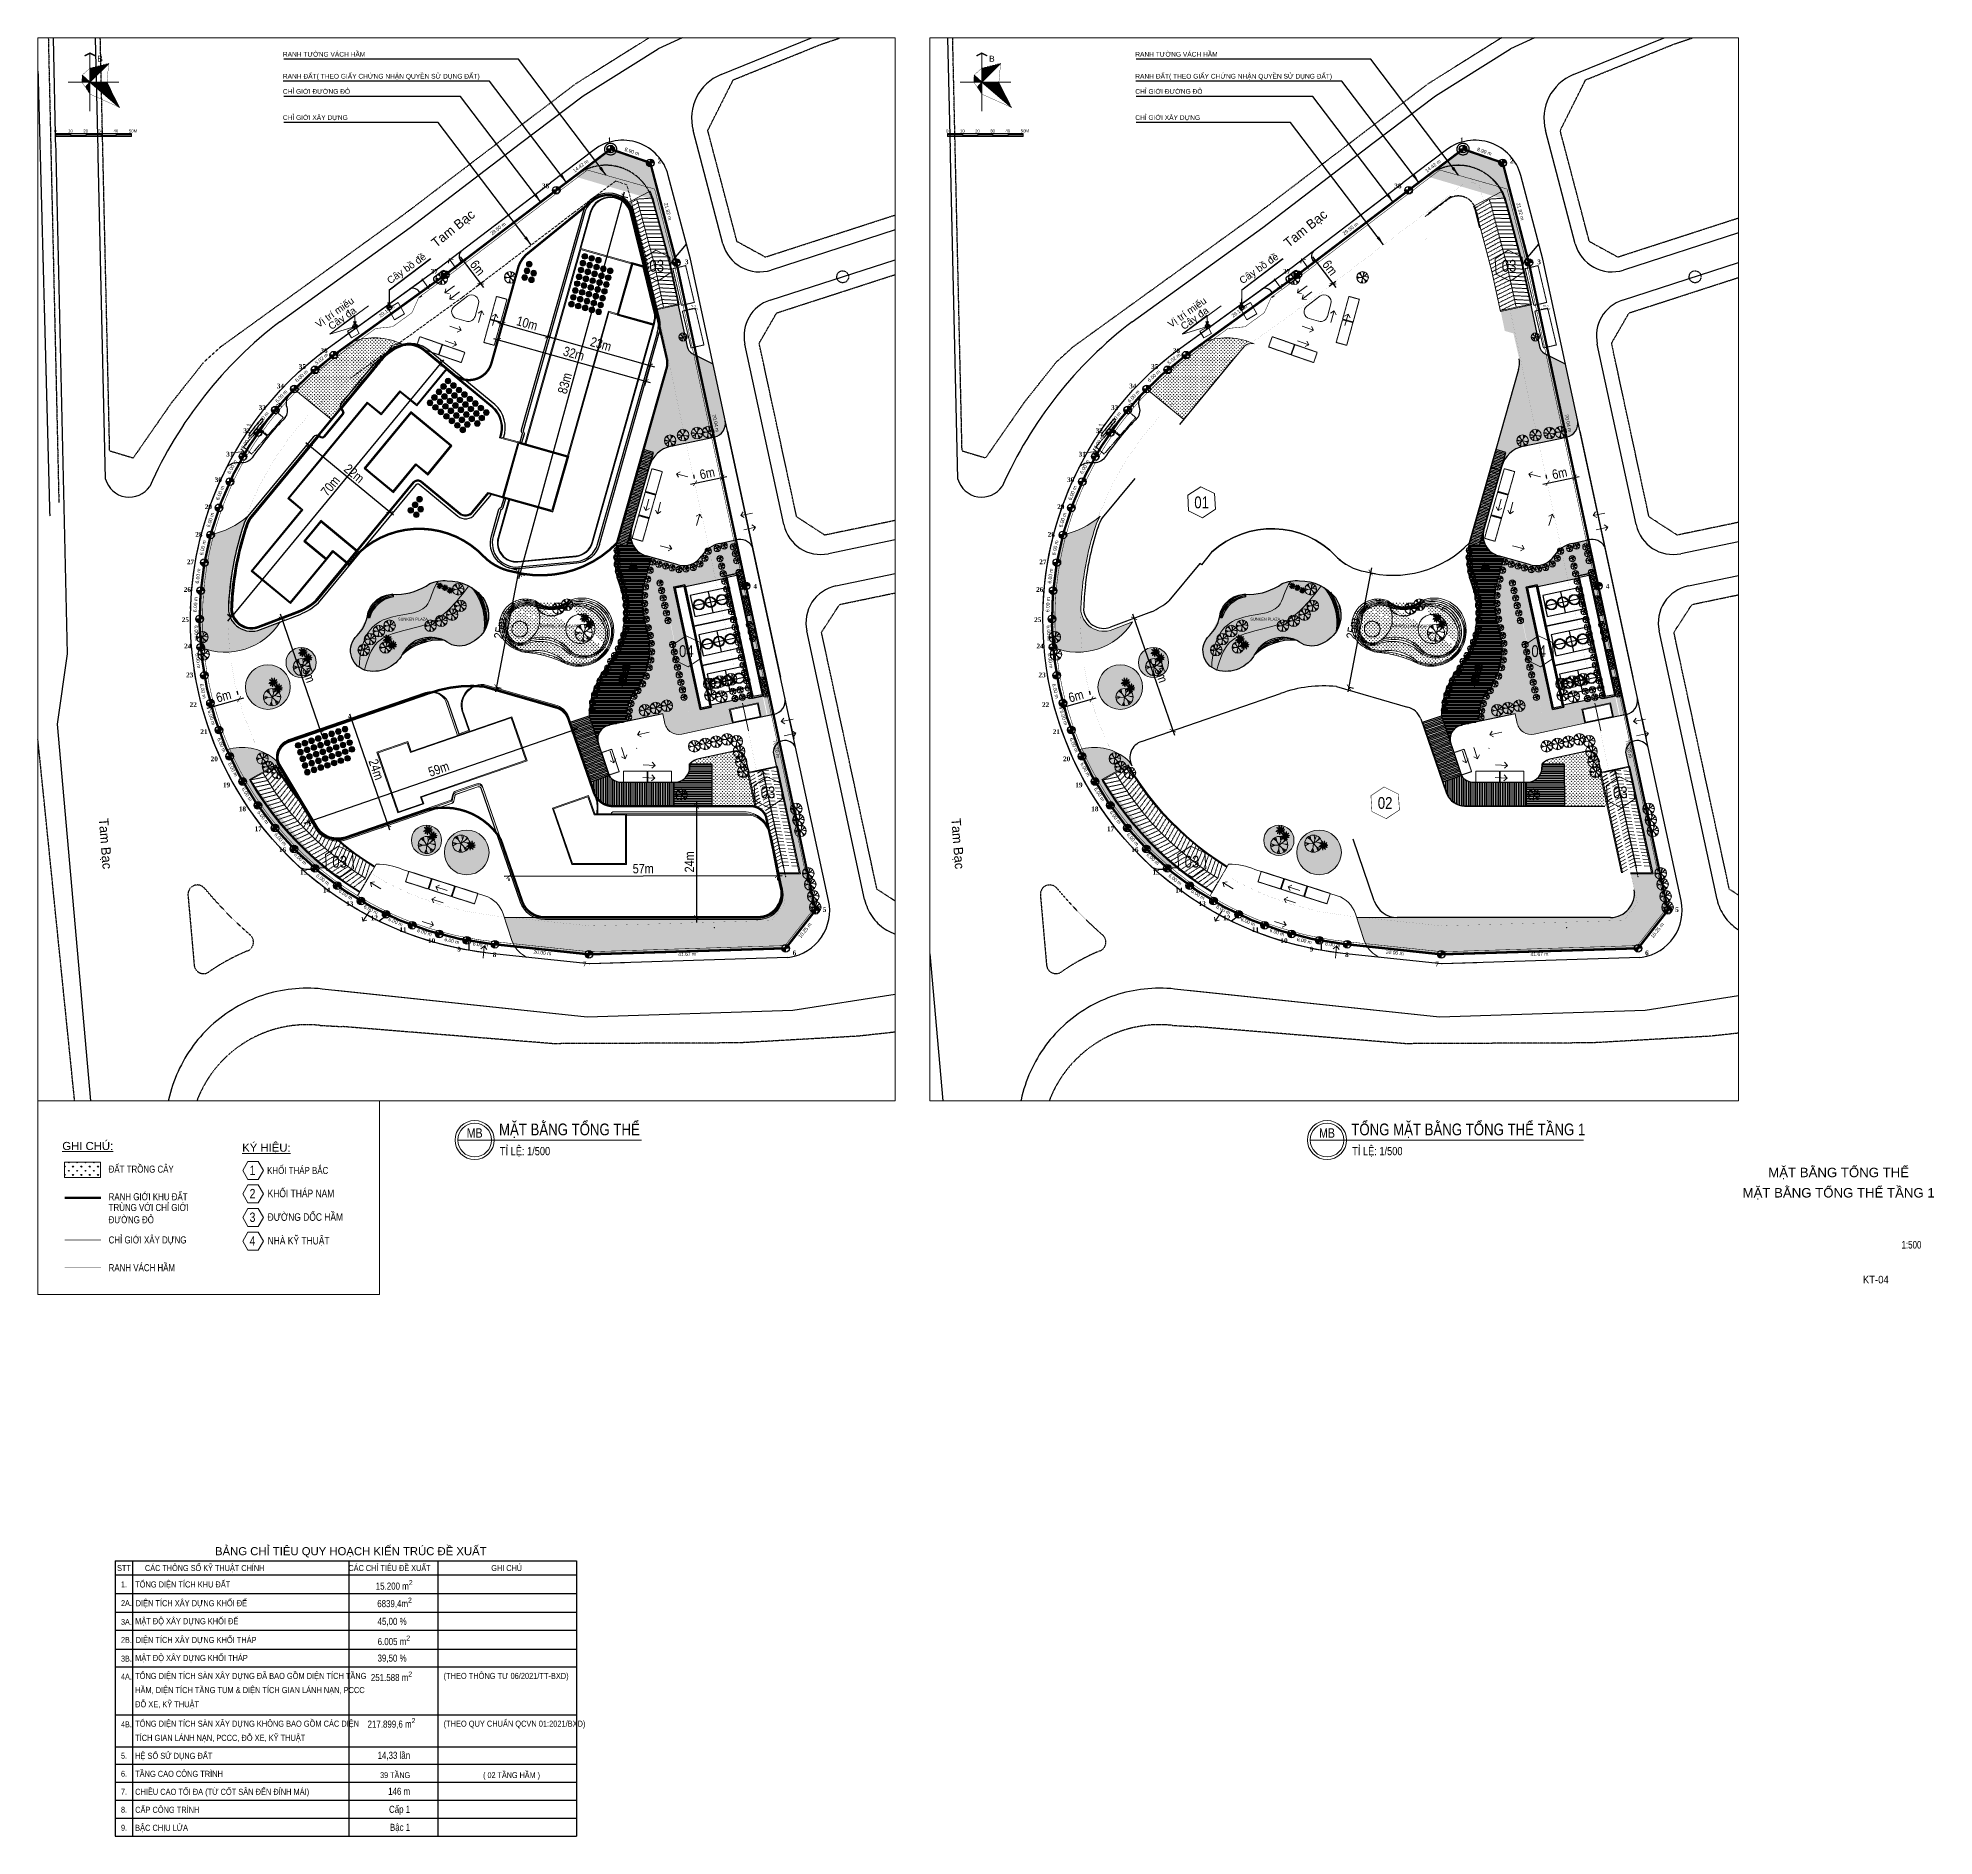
# Paper-space layout 'TMB' of a CAD drawing. Header units: millimetres. Extents: x -1196 to -393, y 32 to 794.
# The model-space entities are those that its viewports show. They can reach past a viewport. Long polylines and large blocks are cut down to what shows.
import ezdxf
from ezdxf.enums import TextEntityAlignment as Align
from ezdxf.xclip import XClip

# ---------------------------------------------------------------- set-up
doc = ezdxf.new("R2010")
doc.units = ezdxf.units.MM
doc.set_wipeout_variables(frame=1)
for name, pattern in [('CONTINOUS', [0]), ('DASH', [0.35, 0.25, -0.1]), ('DASH2-1', [3, 2, -1]), ('DASHDOT', [1, 0.5, -0.25, 0, -0.25]), ('DASHED', [4.5, 3, -1.5]), ('HIDDEN', [0.375, 0.25, -0.125]), ('{qui hoach}', [1.3, 0, -1.3])]:
    doc.linetypes.add(name, pattern=pattern)
doc.layers.get('DEFPOINTS').update_dxf_attribs({"color": 5})
for name, color, linetype in [('A-ANNO-ROOM', 50, 'Continuous'), ('A-ANNO-ROOM GEN', 50, 'Continuous'), ('A-CORE-OTLN', 160, 'Continuous'), ('A-FLOR-STRS', 1, 'Continuous'), ('A-GLAZ', 135, 'Continuous'), ('A-PLOT LINE', 6, 'DASHDOT'), ('A-WALL', 11, 'Continuous'), ('A-WALL-PATT', 251, 'Continuous'), ('AFP-KERB-LINE', 2, 'Continuous'), ('ccu11-Dim', 8, 'Continuous'), ('ccu12-Thay', 7, 'Continuous'), ('Detail_Text', 2, 'Continuous'), ('IDEA - dim', 251, 'Continuous'), ('K2', 2, 'Continuous'), ('KT-Kich thuoc', 159, 'Continuous'), ('Xref_NT1+NT2_MBDV Cot vach_220729$0$ccu12-Thay', 7, 'Continuous'), ('Xref_ST_MBDV Cot vach 30.7.2022$0$KT-Net manh', 139, 'Continuous'), ('Xref_ST_MBDV Cot vach 30.7.2022$0$Xref_ST_MBDV Cot vach 30.7.2022|Xref_ST_MBDV Cot vach 30.7.2022|Xref_ST_MBDV Cot vach 30.7.2022|Xref_ST_MBDV Cot vach 30.7.2022|A-CORE-OTLN', 2, 'Continuous')]:
    doc.layers.add(name, color=color, linetype=linetype)
for name, color, linetype, lineweight in [('A-DOOR', 1, 'Continuous', 9), ('A-GENM-____-OTLN', 13, 'Continuous', 9), ('AUDIT_I_220808132811-11', 7, 'Continuous', 9), ('Bien ngay 19 9 2016', 100, 'Continuous', 5), ('bo dat CXCL', 92, 'Continuous', 18), ('CPG_LU_EDUCATION', 24, 'Continuous', 5), ('D-building block', 8, 'Continuous', 13), ('Duong RG Thua', 7, 'Continuous', 0), ('G_Khung ten Layout', 7, 'Continuous', 5), ('Ghi chu nha', 7, 'Continuous', 0), ('GT NEW', 1, 'Continuous', 13), ('hatch', 45, 'Continuous', 5), ('KT-Chu viet', 255, 'Continuous', 20), ('KT-DV', 7, 'Continuous', 0), ('KT-DV2', 7, 'Continuous', 15), ('KT-Ghi chu', 7, 'Continuous', 15), ('KT-Net cat', 1, 'Continuous', 40), ('KT-Net khuat', 8, 'HIDDEN', 18), ('KT-Net manh', 251, 'Continuous', 13), ('KT-Net thay', 7, 'Continuous', 20), ('KT-Text', 7, 'Continuous', 20), ('KT-TMB', 7, 'Continuous', 0), ('Level 15', 7, 'Continuous', 0), ('moc', 7, 'Continuous', 0), ('N-THAY', 7, 'Continuous', 18), ('TEXT', 3, 'Continuous', 5), ('Xref_NT1+NT2_MBDV Cot vach_220729$0$KT-Kich thuoc', 159, 'Continuous', 18), ('Xref_ST_MBDV Cot vach 30.7.2022|Xref_ST_MBDV Cot vach 30.7.2022|Xref_ST_MBDV Cot vach 30.7.2022|Xref_ST_MBDV Cot vach 30.7.2022|00_duong_QH', 7, 'Continuous', 9)]:
    doc.layers.add(name, color=color, linetype=linetype, lineweight=lineweight)
doc.layers.add('A-TREES', color=7, linetype='Continuous', lineweight=5, true_color=0x4b833f)
doc.layers.add('KT- no plot', color=6, linetype='Continuous', plot=False)
doc.styles.add('220126_HDN_HBA typical plan$0$211210_HDN_HBA_TYPICAL PLAN CORE OPT 1$0$HBA-Text', font='GOTHIC.TTF')
doc.styles.add('51KHUNG TEN$0$khung ten A1$1$Standard', font='', dxfattribs={"width": 0.9})
doc.styles.add('Arial', font='arial.ttf', dxfattribs={"height": 885.179641})
doc.styles.add('Arial Narrow', font='ARIALN.TTF')
doc.styles.add('BIGTEXT', font='', dxfattribs={"width": 0.55})
doc.styles.add('font unicode ccu', font='arial.ttf')
doc.styles.add('Gothic', font='GOTHIC.TTF')
doc.styles.get("Standard").update_dxf_attribs({"font": 'arial.ttf'})
doc.styles.add('Style-.VnArial', font='')
doc.styles.add('Style-STANDARD', font='STANDARD.shx')
doc.styles.add('style1', font='arial.ttf', dxfattribs={"width": 0.8, "height": 10})
doc.styles.add('VN', font='')
doc.styles.add('VNT1', font='', dxfattribs={"height": 1.3})
doc.styles.get('51KHUNG TEN$0$khung ten A1$1$Standard').set_extended_font_data('.VnArialH')
doc.styles.get('BIGTEXT').set_extended_font_data('.VnArialH')
doc.styles.get('Style-.VnArial').set_extended_font_data('.VnArial')
doc.styles.get('VN').set_extended_font_data('.VnArialH')
doc.styles.get('VNT1').set_extended_font_data('.VnArial')
doc.dimstyles.new('CCU_1-1', dxfattribs={"dimtxt": 2, "dimasz": 1, "dimexe": 1, "dimexo": 2, "dimgap": 0.5, "dimtad": 1, "dimdec": 0, "dimdsep": 46, "dimtxsty": 'Arial Narrow', "dimblk": 'ARCHTICK', "dimcen": -1, "dimdle": 1, "dimclrd": 256, "dimclre": 256, "dimclrt": 3, "dimadec": 0, "dimazin": 2, "dimtfac": 0.1, "dimtdec": 0, "dimtix": 1, "dimtmove": 2, "dimatfit": 1, "dimfxl": 1, "dimtvp": 0.833333, "dimtolj": 1, "dimtzin": 12, "dimarcsym": 0})
doc.dimstyles.new('ISO-25', dxfattribs={"dimtxt": 2.5, "dimasz": 2.5, "dimexe": 1.25, "dimexo": 0.625, "dimtad": 1, "dimtxsty": 'Standard', "dimcen": 2.5, "dimadec": 0, "dimazin": 0, "dimtfac": 1, "dimtmove": 0, "dimatfit": 3, "dimfxl": 1, "dimarcsym": 0})
doc.dimstyles.get("Standard").update_dxf_attribs({"dimtxt": 0.18, "dimasz": 0.18, "dimexe": 0.18, "dimexo": 0.0625, "dimgap": 0.09, "dimtad": 0, "dimtih": 1, "dimtoh": 1, "dimdec": 4, "dimzin": 0, "dimdsep": 46, "dimtxsty": 'Standard', "dimcen": 0.09, "dimadec": 0, "dimazin": 0, "dimtfac": 1, "dimtdec": 4, "dimtofl": 0, "dimtmove": 0, "dimatfit": 3, "dimfxl": 1, "dimtolj": 1, "dimtzin": 0, "dimarcsym": 0})
pattern_1 = [(0, (543.90207, 333.1919), (2e-16, 0.43226266), [])]
pattern_2 = [(90, (-595062100.17, -2307132691.92), (-359.2102448, 359.2102448), [95.25, -623.1704896]), (45, (-595062100.17, -2307132691.9), (-359.21024484, 359.21024484), [95.25, -412.75]), (135, (-595062100.17, -2307132691.9), (-359.21024484, -359.21024484), [95.25, -412.75])]

# ---------------------------------------------------------------- blocks, each defined once
blk = doc.blocks.new('*U4')
at = {"linetype": 'Continuous', "ltscale": 2}
blk.add_line((7.15, 0), (-7.15, 0), dxfattribs=at)
blk.add_lwpolyline([(7.15, 0), (70.69, 0)], dxfattribs=at)
for radius in [8.28, 7.15]:
    blk.add_circle((0, 0), radius, dxfattribs=at)
at = {"layer": 'KT-Ghi chu', "color": 7, "style": 'Arial'}
for tag, width, p in [('CHITIET', 0.8, (0, 1)), ('KYHIEU', 0.45, (0, -4))]:
    blk.add_attdef(tag, text='', height=3, dxfattribs=dict(at, width=width)).set_placement(p, align=Align.CENTER)
at = {"layer": 'KT-Ghi chu', "color": 7, "style": 'Arial', "width": 0.8}
for tag, p, height in [('TENHINHVE', (10.3, 2), 5), ('TILE', (10.65, -6.44), 3.5)]:
    blk.add_attdef(tag, p, '', height=height, dxfattribs=at)
blk = doc.blocks.new('A$C4BFF5877')
at = {"layer": 'KT-Net thay'}
blk.add_lwpolyline([(130162, 32099), (128509, 34961), (125205, 34961), (123552, 32099), (125205, 29237), (128509, 29237)], close=True, dxfattribs=at)
for points in [[(103141, 145640), (101489, 148502), (98184, 148502), (96532, 145640), (98184, 142778), (101489, 142778)], [(145172, 75359), (143520, 78221), (140215, 78221), (138563, 75359), (140215, 72497), (143520, 72497)], [(67098, 71859), (65446, 74721), (62141, 74721), (60489, 71859), (62141, 68997), (65446, 68997)], [(173777, 56220), (172125, 59082), (168820, 59082), (167168, 56220), (168820, 53358), (172125, 53358)], [(99061, 2793), (97409, 5655), (94104, 5655), (92452, 2793), (94104, -69), (97409, -69)]]:
    blk.add_wipeout(points).dxf.layer = 'KT-Net thay'
for points in [[(103141, 145640), (101489, 148502), (98184, 148502), (96532, 145640), (98184, 142778), (101489, 142778)], [(145172, 75359), (143520, 78221), (140215, 78221), (138563, 75359), (140215, 72497), (143520, 72497)], [(67098, 71859), (65446, 74721), (62141, 74721), (60489, 71859), (62141, 68997), (65446, 68997)], [(173777, 56220), (172125, 59082), (168820, 59082), (167168, 56220), (168820, 53358), (172125, 53358)], [(99061, 2793), (97409, 5655), (94104, 5655), (92452, 2793), (94104, -69), (97409, -69)]]:
    blk.add_lwpolyline(points, close=True, dxfattribs=at)
at = {"layer": 'Detail_Text', "style": 'VN', "width": 0.8}
for s, p in [('03', (100401, 144495)), ('04', (142257, 74189)), ('01', (64358, 70714)), ('03', (171036, 55075)), ('03', (96320, 1648))]:
    blk.add_text(s, height=2500, rotation=26.3753, dxfattribs=at).set_placement(p, align=Align.CENTER)
blk.add_wipeout([(130162, 32099), (128509, 34961), (125205, 34961), (123552, 32099), (125205, 29237), (128509, 29237)]).dxf.layer = 'KT-Net thay'
blk.add_text('02', height=2500, rotation=26.3753, dxfattribs=at).set_placement((127421, 30955), align=Align.CENTER)
blk = doc.blocks.new('*U57')
at = {"linetype": 'Continuous', "ltscale": 2}
blk.add_line((7.15, 0), (-7.15, 0), dxfattribs=at)
blk.add_lwpolyline([(7.15, 0), (108.59, 0)], dxfattribs=at)
for radius in [8.28, 7.15]:
    blk.add_circle((0, 0), radius, dxfattribs=at)
at = {"layer": 'KT-Ghi chu', "color": 7, "style": 'Arial'}
for tag, width, p in [('CHITIET', 0.8, (0, 1)), ('KYHIEU', 0.45, (0, -4))]:
    blk.add_attdef(tag, text='', height=3, dxfattribs=dict(at, width=width)).set_placement(p, align=Align.CENTER)
at = {"layer": 'KT-Ghi chu', "color": 7, "style": 'Arial', "width": 0.8}
for tag, p, height in [('TENHINHVE', (10.3, 2), 5), ('TILE', (10.65, -6.44), 3.5)]:
    blk.add_attdef(tag, p, '', height=height, dxfattribs=at)
blk = doc.blocks.new('A$C26CB0A68')
blk.add_wipeout([(75.8, 72.5), (0, 72.5), (0, 0), (75.8, 0)]).dxf.layer = 'KT- no plot'
at = {"layer": 'G_Khung ten Layout'}
h = blk.add_hatch(dxfattribs=at)
h.set_pattern_fill('ANSI31', color=8, scale=3.458101, angle=315, style=0)
h.set_pattern_definition([(0, (-21356.84503, -80365.2544), (2e-16, 0.432262656), [])])
h.paths.add_polyline_path([(46.8, 55.5), (34.4, 52.4), (34.4, 43.2)])
h = blk.add_hatch(dxfattribs=at)
h.set_pattern_fill('ANSI31', color=8, scale=3.458101, angle=315, style=0)
h.set_pattern_definition(pattern_1)
h.paths.add_polyline_path([(29, 43.2), (34.4, 43.2), (29.3, 47.9)])
h = blk.add_hatch(dxfattribs=at)
h.set_pattern_fill('ANSI31', color=8, scale=3.458101, angle=315, style=0)
h.set_pattern_definition(pattern_1)
h.paths.add_polyline_path([(34.4, 43.2), (31.5, 39.8), (34.4, 35.3)])
h = blk.add_hatch(dxfattribs=at)
h.set_pattern_fill('ANSI31', color=8, scale=3.458101, angle=315, style=0)
h.set_pattern_definition(pattern_1)
h.paths.add_polyline_path([(45.7, 43.2), (34.4, 43.2), (54, 26.5)])
for points in [[(21.8, 9.2), (11.8, 9.2), (11.8, 8.2), (21.8, 8.2)], [(21.8, 8.2), (21.8, 7.2), (31.8, 7.2), (31.8, 8.2)], [(41.8, 9.2), (31.8, 9.2), (31.8, 8.2), (41.8, 8.2)], [(41.8, 8.2), (41.8, 7.2), (51.8, 7.2), (51.8, 8.2)], [(61.8, 9.2), (51.8, 9.2), (51.8, 8.2), (61.8, 8.2)]]:
    blk.add_hatch(color=256, dxfattribs=at).paths.add_polyline_path(points)
for p, q in [((34.4, 62.4), (34.4, 24)), ((34.4, 43.2), (46.8, 55.5)), ((20, 43.2), (53.6, 43.2)), ((29.3, 47.9), (34.4, 43.2)), ((34.4, 43.2), (31.5, 39.8)), ((34.4, 43.2), (54, 26.5))]:
    blk.add_line(p, q, dxfattribs=at)
at = {"layer": 'G_Khung ten Layout', "flags": 128}
for points, const_width in [([(30.9, 60.6), (34.4, 62.4), (38, 60.6)], 0.96), ([(29, 43.2), (29.3, 47.9), (34.4, 52.4), (46.8, 55.5), (45.7, 43.2), (54, 26.5), (34.4, 35.3), (31.5, 39.8), (29, 43.2)], 0.2)]:
    blk.add_lwpolyline(points, dxfattribs=dict(at, const_width=const_width))
at = {"layer": 'G_Khung ten Layout'}
for points in [[(11.8, 9.2), (61.8, 9.2), (61.8, 8.2), (11.8, 8.2)], [(11.8, 8.2), (61.8, 8.2), (61.8, 7.2), (11.8, 7.2)]]:
    blk.add_lwpolyline(points, close=True, dxfattribs=at)
for points in [[(11.8, 7.2), (11.8, 9.2)], [(21.8, 7.2), (21.8, 9.2)], [(31.8, 7.2), (31.8, 9.2)], [(41.8, 7.2), (41.8, 9.2)], [(51.8, 7.2), (51.8, 9.2)]]:
    blk.add_lwpolyline(points, dxfattribs=at)
at = {"layer": 'G_Khung ten Layout', "style": 'Arial'}
blk.add_text('B', height=4, dxfattribs=at).set_placement((39.2, 56.7))
for s, p in [('0', (12.3, 10.9)), ('10', (23.1, 10.9)), ('20', (33.1, 10.9)), ('30', (43.1, 10.9)), ('40', (53.1, 10.9)), ('50M', (65.6, 10.9))]:
    blk.add_text(s, height=2, dxfattribs=at).set_placement(p, align=Align.MIDDLE_RIGHT)
blk = doc.blocks.new('fffff')
at = {"layer": 'Duong RG Thua', "lineweight": 0}
for points in [[(596124.77, 2307374.25, 0.414214), (596125.24, 2307373.77), (596125.24, 2307374.25)], [(596125.72, 2307374.25, 0.414214), (596125.24, 2307374.72), (596125.24, 2307374.25)]]:
    blk.add_hatch(color=1, dxfattribs=at).paths.add_polyline_path(points)
at = {"layer": 'Duong RG Thua', "color": 7, "lineweight": 0}
for points in [[(596124.77, 2307374.25), (596125.72, 2307374.25)], [(596125.24, 2307374.72), (596125.24, 2307373.77)]]:
    blk.add_lwpolyline(points, dxfattribs=at)
at = {"layer": 'Duong RG Thua', "color": 3, "lineweight": 30}
blk.add_circle((596125.24, 2307374.25), 0.476, dxfattribs=at)
blk = doc.blocks.new('TerminatorOpen_0.5')
at = {"color": 0, "linetype": 'ByBlock', "lineweight": -2}
for q in [(-1, 0.25), (-1, 0), (-1, -0.25)]:
    blk.add_line((0, 0), q, dxfattribs=at)
blk = doc.blocks.new('Moc')
at = {"layer": 'moc', "linetype": '{qui hoach}', "lineweight": 0, "ltscale": 0.5}
h = blk.add_hatch(color=7, dxfattribs=at)
edge = h.paths.add_edge_path()
edge.add_arc((0, 0), 0.25, 0, 360)
blk = doc.blocks.new('hk')
at = {"layer": 'K2'}
h = blk.add_hatch(color=256, dxfattribs=at)
h.dxf.hatch_style = 1
h.paths.add_polyline_path([(-79.57, 95.74), (-79.57, 94.3), (-78.13, 94.3, 0.006031), (-78.13, 94.33, 0.407166)])
h.paths.add_polyline_path([(-79.57, 94.3), (-81.01, 94.3, 0.006031), (-81.01, 94.26, 0.407166), (-79.57, 92.86)])
for p, q in [((-78.13, 94.3), (-81.01, 94.3)), ((-79.57, 92.86), (-79.57, 95.74))]:
    blk.add_line(p, q, dxfattribs=at)
blk.add_circle((-79.57, 94.3), 1.44, dxfattribs=at)
blk = doc.blocks.new('NEN')
at = {"layer": 'Level 15', "color": 240, "linetype": 'DASH', "lineweight": 13, "ltscale": 5, "true_color": 0xed1f24, "const_width": 0.5, "flags": 128}
blk.add_lwpolyline([(595682.63, 2307317.63), (595677.11, 2307338.74), (595668.7, 2307341.65), (595657.2, 2307332.95), (595633.73, 2307315.07), (595610.1, 2307298.02, 0.685011), (595643.31, 2307173.38), (595664.1, 2307171.16), (595705.75, 2307172.44), (595712.07, 2307180.51), (595682.63, 2307317.63)], format="xyb", close=True, dxfattribs=at)
at = {"layer": 'Level 15', "color": 152, "linetype": 'DASH', "lineweight": 13, "ltscale": 5, "true_color": 0x2776bb, "const_width": 0.01, "flags": 128}
blk.add_lwpolyline([(595676.8, 2307316.24), (595672.12, 2307334.12), (595669.77, 2307334.93), (595660.83, 2307328.17), (595637.31, 2307310.25), (595613.62, 2307293.17, 0.684877), (595643.96, 2307179.34), (595664.33, 2307177.17), (595702.76, 2307178.35), (595705.61, 2307182)], format="xyb", close=True, dxfattribs=at)
at = {"layer": 'hatch', "xscale": 0.56, "yscale": 0.56, "zscale": 0.56, "rotation": 358.6179139007246}
for p in [(595711.97, 2307287.78), (595720.38, 2307284.87), (595700.47, 2307279.08), (595677.01, 2307261.21), (595725.91, 2307263.76), (595649.43, 2307241.05), (595653.37, 2307244.16), (595645.02, 2307236.98), (595640.98, 2307232.54), (595637.35, 2307227.77), (595634.14, 2307222.7), (595631.38, 2307217.37), (595629.09, 2307211.83), (595627.29, 2307206.1), (595626, 2307200.24), (595625.22, 2307194.3), (595740.6, 2307195.28), (595624.96, 2307188.3), (595625.21, 2307182.31), (595625.99, 2307176.36), (595627.28, 2307170.5), (595629.07, 2307164.77), (595631.35, 2307159.22), (595634.1, 2307153.89), (595637.31, 2307148.82), (595640.94, 2307144.04), (595644.96, 2307139.59), (595649.38, 2307135.52), (595654.12, 2307131.85), (595659.16, 2307128.59), (595664.46, 2307125.78), (595755.34, 2307126.64), (595669.99, 2307123.45), (595675.69, 2307121.6), (595681.54, 2307120.26), (595687.48, 2307119.42), (595707.37, 2307117.3), (595749.02, 2307118.58)]:
    blk.add_blockref('hk', p, dxfattribs=at)
at = {"layer": 'moc', "color": 7, "linetype": '{qui hoach}', "lineweight": 0, "ltscale": 0.5}
for p in [(595668.7, 2307341.65), (595677.11, 2307338.74), (595657.2, 2307332.95), (595633.73, 2307315.07), (595682.63, 2307317.63), (595610.1, 2307298.02), (595606.16, 2307294.92), (595601.75, 2307290.85), (595597.71, 2307286.41), (595594.07, 2307281.64), (595590.86, 2307276.57), (595588.11, 2307271.24), (595585.82, 2307265.69), (595584.02, 2307259.97), (595582.73, 2307254.11), (595581.95, 2307248.16), (595697.33, 2307249.15), (595581.68, 2307242.17), (595581.94, 2307236.17), (595582.72, 2307230.22), (595584.01, 2307224.36), (595585.8, 2307218.64), (595588.08, 2307213.09), (595590.83, 2307207.76), (595594.04, 2307202.68), (595597.67, 2307197.91), (595601.69, 2307193.46), (595606.1, 2307189.39), (595610.84, 2307185.71), (595615.88, 2307182.46), (595621.19, 2307179.65), (595712.07, 2307180.51), (595626.71, 2307177.32), (595632.42, 2307175.47), (595638.27, 2307174.12), (595644.21, 2307173.28), (595664.1, 2307171.16), (595705.75, 2307172.44)]:
    blk.add_blockref('Moc', p, dxfattribs=at)
at = {"layer": 'moc', "color": 7, "linetype": 'Continuous', "lineweight": 0, "style": 'Style-.VnArial'}
for s, rotation, p in [('8.90 m', 340.8906, (595673.23, 2307341.14)), ('14.42 m', 37.1097, (595662.35, 2307338.09)), ('21.82 m', 284.6716, (595680.84, 2307328.44)), ('29.50 m', 37.2912, (595644.86, 2307324.81)), ('29.14 m', 35.8109, (595621.33, 2307307.36)), ('5.02 m', 38.2007, (595607.51, 2307297.26)), ('6.00 m', 42.7443, (595603.27, 2307293.62)), ('6.00 m', 47.6903, (595598.99, 2307289.3)), ('6.00 m', 52.6854, (595595.1, 2307284.63)), ('70.04 m', 282.114, (595690.96, 2307283.6)), ('6.00 m', 57.6571, (595591.62, 2307279.64)), ('6.00 m', 62.6289, (595588.6, 2307274.36)), ('6.00 m', 67.6006, (595586.04, 2307268.85)), ('6.00 m', 72.5724, (595583.97, 2307263.13)), ('6.00 m', 77.5441, (595582.4, 2307257.25)), ('6.00 m', 82.5159, (595581.35, 2307251.27)), ('6.00 m', 87.4876, (595580.82, 2307245.21)), ('6.00 m', 272.4594, (595581.02, 2307239.21)), ('6.00 m', 277.4311, (595581.37, 2307233.33)), ('6.00 m', 282.4028, (595582.44, 2307226.9)), ('6.00 m', 287.3746, (595584.21, 2307221.25)), ('6.00 m', 292.3463, (595586.37, 2307215.48)), ('70.20 m', 282.114, (595703.81, 2307214.61)), ('6.00 m', 297.3181, (595588.76, 2307210.3)), ('6.00 m', 302.2898, (595591.74, 2307205.04)), ('6.00 m', 307.2616, (595595.12, 2307200.17)), ('6.00 m', 312.1055, (595598.8, 2307195.53)), ('6.00 m', 317.3319, (595603.05, 2307191.37)), ('6.00 m', 322.1758, (595607.77, 2307187)), ('6.00 m', 327.1476, (595612.61, 2307183.83)), ('6.00 m', 332.1193, (595617.95, 2307180.61)), ('6.00 m', 337.0911, (595623.19, 2307178.04)), ('6.00 m', 342.0628, (595629.32, 2307175.82)), ('10.25 m', 51.937, (595709.82, 2307176.23)), ('6.00 m', 347.0346, (595635.11, 2307174.03)), ('6.00 m', 351.9748, (595641.13, 2307173.21)), ('20.00 m', 353.9085, (595654.26, 2307171.51)), ('41.67 m', 1.76, (595684.89, 2307171.22))]:
    blk.add_text(s, height=0.75, rotation=rotation, dxfattribs=at).set_placement(p, align=Align.MIDDLE_CENTER)
at = {"layer": 'moc', "color": 7, "linetype": 'Continuous', "lineweight": 0, "char_height": 1, "attachment_point": 4, "line_spacing_factor": 0.6, "style": 'Style-.VnArial'}
for s, insert in [('\\f.VnTimeH|b1|i0|c00|p39;1', (595668.07, 2307343.61)), ('\\f.VnTimeH|b1|i0|c00|p39;2', (595678.63, 2307339.12)), ('\\f.VnTimeH|b1|i0|c00|p39;38', (595654.16, 2307333.85)), ('\\f.VnTimeH|b1|i0|c00|p39;37', (595630.62, 2307315.77)), ('\\f.VnTimeH|b1|i0|c00|p39;3', (595684.43, 2307317.78)), ('\\f.VnTimeH|b1|i0|c00|p39;36', (595607.28, 2307298.98)), ('\\f.VnTimeH|b1|i0|c00|p39;35', (595602.68, 2307295.63)), ('\\f.VnTimeH|b1|i0|c00|p39;34', (595598.05, 2307291.49)), ('\\f.VnTimeH|b1|i0|c00|p39;33', (595594.21, 2307286.92)), ('\\f.VnTimeH|b1|i0|c00|p39;32', (595590.96, 2307282.04)), ('\\f.VnTimeH|b1|i0|c00|p39;31', (595587.33, 2307277.06)), ('\\f.VnTimeH|b1|i0|c00|p39;30', (595584.9, 2307271.64)), ('\\f.VnTimeH|b1|i0|c00|p39;29', (595582.81, 2307265.92)), ('\\f.VnTimeH|b1|i0|c00|p39;28', (595580.79, 2307260.06)), ('\\f.VnTimeH|b1|i0|c00|p39;27', (595579.01, 2307254.26)), ('\\f.VnTimeH|b1|i0|c00|p39;26', (595578.34, 2307248.39)), ('\\f.VnTimeH|b1|i0|c00|p39;4', (595698.92, 2307249.08)), ('\\f.VnTimeH|b1|i0|c00|p39;25', (595577.92, 2307242)), ('\\f.VnTimeH|b1|i0|c00|p39;24', (595578.42, 2307236.42)), ('\\f.VnTimeH|b1|i0|c00|p39;23', (595578.85, 2307230.31)), ('\\f.VnTimeH|b1|i0|c00|p39;22', (595579.59, 2307224.02)), ('\\f.VnTimeH|b1|i0|c00|p39;21', (595581.86, 2307218.31)), ('\\f.VnTimeH|b1|i0|c00|p39;20', (595584.04, 2307212.54)), ('\\f.VnTimeH|b1|i0|c00|p39;19', (595586.64, 2307207.03)), ('\\f.VnTimeH|b1|i0|c00|p39;18', (595590.01, 2307201.95)), ('\\f.VnTimeH|b1|i0|c00|p39;17', (595593.35, 2307197.74)), ('\\f.VnTimeH|b1|i0|c00|p39;16', (595598.48, 2307193.29)), ('\\f.VnTimeH|b1|i0|c00|p39;15', (595602.97, 2307188.51)), ('\\f.VnTimeH|b1|i0|c00|p39;14', (595607.8, 2307184.75)), ('\\f.VnTimeH|b1|i0|c00|p39;13', (595612.72, 2307181.89)), ('\\f.VnTimeH|b1|i0|c00|p39;12', (595617.92, 2307178.89)), ('\\f.VnTimeH|b1|i0|c00|p39;5', (595713.61, 2307180.63)), ('\\f.VnTimeH|b1|i0|c00|p39;11', (595624, 2307176.4)), ('\\f.VnTimeH|b1|i0|c00|p39;10', (595630.05, 2307174.04)), ('\\f.VnTimeH|b1|i0|c00|p39;9', (595636.24, 2307172.25)), ('\\f.VnTimeH|b1|i0|c00|p39;8', (595643.73, 2307171.08)), ('\\f.VnTimeH|b1|i0|c00|p39;6', (595707.24, 2307171.46)), ('\\f.VnTimeH|b1|i0|c00|p39;7', (595662.81, 2307169.11))]:
    blk.add_mtext(s, dxfattribs=dict(at, insert=insert))
blk = doc.blocks.new('road')
at = {"layer": 'AFP-KERB-LINE'}
for p, q in [((3276592, 1605487), (3445725, 1171696)), ((3276592, 1605487), (3445725, 1171696)), ((3276592, 1605487), (3445724, 1171699)), ((3440751, 1209227), (3342615, 1460926)), ((3550344, 1349121), (3610554, 1397139)), ((3550344, 1349121), (3610554, 1397139)), ((3654174, 1373978), (3557974, 1299002)), ((3654174, 1373978), (3557974, 1299002)), ((3559972, 1292952), (3656905, 1368500)), ((3559972, 1292952), (3656905, 1368500)), ((3533873, 1334267), (3550344, 1349121)), ((3533873, 1334267), (3550344, 1349121)), ((3526925, 1342140), (3519506, 1334836)), ((3507963, 1320014), (3519506, 1334836)), ((3507963, 1320014), (3519506, 1334836)), ((3546480, 1300755), (3532350, 1321145)), ((3546480, 1300755), (3532350, 1321145)), ((3498970, 1306081), (3507963, 1320014)), ((3498970, 1306081), (3507963, 1320014)), ((3695871, 1312276), (3589927, 1246721)), ((3695871, 1312276), (3589927, 1246721)), ((3695871, 1312276), (3589927, 1246721)), ((3695871, 1312276), (3589927, 1246721)), ((3483130, 1281369), (3498970, 1306081)), ((3483130, 1281369), (3498970, 1306081)), ((3593752, 1240856), (3700538, 1306933)), ((3593752, 1240856), (3700538, 1306933)), ((3593752, 1240856), (3700538, 1306933)), ((3593752, 1240856), (3700538, 1306933)), ((3491897, 1275588), (3507801, 1300401)), ((3464000, 1253155), (3483130, 1281369)), ((3578945, 1249265), (3558118, 1282384)), ((3578945, 1249265), (3558118, 1282384)), ((3578945, 1249265), (3558118, 1282384)), ((3578945, 1249265), (3558118, 1282384)), ((3475557, 1251490), (3491897, 1275588)), ((3622155, 1180553), (3591189, 1229794)), ((3622155, 1180553), (3591189, 1229794)), ((3622155, 1180553), (3591189, 1229794)), ((3622155, 1180553), (3591189, 1229794)), ((3445725, 1171696), (3448862, 1156945)), ((3638305, 1165644), (3615896, 1153228)), ((3638305, 1165644), (3615896, 1153228)), ((3638305, 1165644), (3615896, 1153228)), ((3638305, 1165644), (3615896, 1153228)), ((3611005, 1163389), (3572047, 1147798)), ((3615896, 1153228), (3575510, 1137067)), ((3615896, 1153228), (3575510, 1137067)), ((3615896, 1153228), (3575510, 1137067)), ((3615896, 1153228), (3575510, 1137067)), ((3575510, 1137067), (3520737, 1123452)), ((3575510, 1137067), (3523587, 1124161)), ((3575510, 1137067), (3523587, 1124161)), ((3575510, 1137067), (3523587, 1124161))]:
    blk.add_line(p, q, dxfattribs=at)
blk.add_lwpolyline([(3611005, 1163389), (3611456, 1163638, 0.4307665), (3615082, 1177713), (3541132, 1295305), (3530686, 1310379, 0.5341637), (3514065, 1310106), (3507801, 1300401)], format="xyb", dxfattribs=at)
at = {"layer": 'AFP-KERB-LINE', "elevation": 0}
for points in [[(3572174, 1147849), (3572047, 1147798), (3551626, 1142723, -0.6850864), (3475557, 1251490)], [(3440751, 1209227, 0.6379824), (3450068, 1210973, -50.0153432)]]:
    blk.add_lwpolyline(points, format="xyb", dxfattribs=at)
blk.add_lwpolyline([(3448862, 1156945), (3500940, 1045525)], dxfattribs=at)
at = {"layer": 'AFP-KERB-LINE'}
for centre, radius, start, end in [((3540570, 1326841), 10000, 132.04489, 214.72185), ((3540570, 1326841), 10000, 132.04489, 214.72185), ((3553056, 1305312), 8000, 214.72185, 307.93222), ((3553056, 1305312), 8000, 214.72185, 307.93222), ((3564890, 1286642), 8000, 127.93222, 212.16426), ((3564890, 1286642), 8000, 127.93222, 212.16426), ((3539519, 1204821, 0), 89662, 147.37976, 176.0657), ((3585717, 1253524), 8000, 212.16426, 301.74803), ((3585717, 1253524), 8000, 212.16426, 301.74803), ((3585717, 1253524), 8000, 212.16426, 301.74803), ((3585717, 1253524), 8000, 212.16426, 301.74803), ((3597961, 1234053), 8000, 121.74803, 212.16426), ((3597961, 1234053), 8000, 121.74803, 212.16426), ((3597961, 1234053), 8000, 121.74803, 212.16426), ((3597961, 1234053), 8000, 121.74803, 212.16426), ((3630621, 1185876), 10000, 212.16426, 301.72307), ((3630621, 1185876), 10000, 212.16426, 301.72307), ((3630621, 1185876), 10000, 212.16426, 301.72307), ((3630621, 1185876), 10000, 212.16426, 301.72307), ((3527973, 1094338), 30000, 103.95875, 201.53935)]:
    blk.add_arc(centre, radius, start, end, dxfattribs=at)
at = {"layer": 'A-ANNO-ROOM GEN', "char_height": 2003.91, "width": 202631.34, "attachment_point": 1, "style": 'Gothic'}
for insert, rotation in [((3488055, 1280161), 58.80946), ((3465811, 1142021), 294.39546)]:
    blk.add_mtext('Tam B{\\fArial|b0|i0|c0|p34;ạ}c', dxfattribs=dict(at, insert=insert, rotation=rotation))
blk = doc.blocks.new('PLOT')
at = {"layer": 'A-PLOT LINE', "color": 251}
for p, q in [((3335796, 1442630), (3432329, 1197796)), ((3439513, 1215156), (3351591, 1440658)), ((3341317, 1436726), (3433167, 1201153)), ((3551638, 1347595), (3611787, 1395564)), ((3555902, 1301191), (3652118, 1376180)), ((3370824, 1353790), (3432329, 1197796)), ((3536675, 1334101), (3551638, 1347595)), ((3517261, 1336835), (3524916, 1344368)), ((3517261, 1336835), (3505514, 1321753)), ((3535291, 1322168), (3536675, 1334101)), ((3496449, 1307708), (3505442, 1321641)), ((3549110, 1302227), (3535291, 1322168)), ((3480604, 1282987), (3496444, 1307700)), ((3549110, 1302227), (3555902, 1301191)), ((3480625, 1283020), (3454001, 1243754)), ((3480625, 1283020), (3454001, 1243754)), ((3480625, 1283020), (3454001, 1243754)), ((3480625, 1283020), (3454001, 1243754)), ((3454001, 1243754), (3451793, 1239553)), ((3454001, 1243754), (3451793, 1239553)), ((3454001, 1243754), (3451793, 1239553)), ((3454001, 1243754), (3451793, 1239553)), ((3451793, 1239553), (3448345, 1229230)), ((3451793, 1239553), (3448345, 1229230)), ((3451793, 1239553), (3448345, 1229230)), ((3451793, 1239553), (3448345, 1229230)), ((3448345, 1229230), (3444706, 1215451)), ((3448345, 1229230), (3444706, 1215451)), ((3448345, 1229230), (3444706, 1215451)), ((3448345, 1229230), (3444706, 1215451)), ((3439513, 1215156), (3444706, 1215451)), ((3487276, 1132394), (3493553, 1118963))]:
    blk.add_line(p, q, dxfattribs=at)
for points in [[(3693942, 1315787), (3587846, 1250138), (3580933, 1251739), (3560913, 1283575), (3562195, 1290881), (3658973, 1366308), (3665768, 1365275), (3677786, 1347968)], [(3693942, 1315787), (3587846, 1250138), (3580933, 1251739), (3560913, 1283575), (3562195, 1290881), (3658973, 1366308), (3665768, 1365275), (3677786, 1347968)], [(3727034, 1237834), (3634931, 1180899), (3623868, 1183465), (3594242, 1230576), (3595832, 1237439), (3702477, 1303429)], [(3727034, 1237834), (3634931, 1180899), (3623868, 1183465), (3594242, 1230576), (3595832, 1237439), (3702477, 1303429)], [(3659008, 1167880), (3642417, 1158621), (3630891, 1152921), (3607539, 1142898), (3570556, 1129261), (3527500, 1117448)], [(3489675, 1062488), (3444902, 1155094)], [(3489675, 1062488), (3444902, 1155094)], [(3489675, 1062488), (3444902, 1155094)], [(3522956, 1116061), (3527500, 1117448)]]:
    blk.add_lwpolyline(points, dxfattribs=at)
for centre, radius, start, end in [((3489087, 1133240), 2000, 59.85954, 205.05142), ((3534529, 1211505), 88500, 239.85954, 248.80795), ((3501814, 1127125), 2000, 312.12441, 68.80795), ((3530824, 1095047), 41250, 132.12441, 145.07075), ((3495365, 1119810), 2000, 205.05142, 325.07075), ((3528906, 1091779), 25000, 103.76718, 201.93918), ((3528906, 1091779), 25000, 103.76718, 201.93918)]:
    blk.add_arc(centre, radius, start, end, dxfattribs=at)
blk = doc.blocks.new('werwer')
at = {"layer": 'A-GENM-____-OTLN', "linetype": 'DASHED', "ltscale": 100}
for p, q in [((-17416, -23694, 0), (-22416, -23699, 0)), ((-22416, -23699, 0), (-22414, -25999, 0)), ((-17414, -25994, 0), (-17416, -23694, 0)), ((-22414, -25999, 0), (-17414, -25994, 0))]:
    blk.add_line(p, q, dxfattribs=at)
blk = doc.blocks.new('wqeqweweqewe')
for points in [[(-1289162, 412569), (-1285984, 412569), (-1286795, 413342)], [(-1289162, 412569), (-1285984, 412569), (-1286795, 411795)]]:
    blk.add_lwpolyline(points)
blk = doc.blocks.new('qweqeqee')
at = {"layer": 'A-GENM-____-OTLN', "linetype": 'DASHED', "ltscale": 100, "extrusion": (2.68991e-06, -2.55388e-08, 1)}
for p, q in [((29938, -6060, 0), (21938, -6060, 0)), ((21938, -6060, 0), (21938, -8860, 0)), ((29938, -6060, 0), (29938, -8860, 0)), ((21938, -8860, 0), (29938, -8860, 0))]:
    blk.add_line(p, q, dxfattribs=at)
blk = doc.blocks.new('Raised Landscape')
blk.add_lwpolyline([(25037, 4493), (25038, 4492), (25822, 4228), (26622, 4017), (27434, 3861), (28255, 3759), (29081, 3714), (29908, 3725), (30732, 3791), (31493, 3905)])
at = {"layer": 'D-building block', "linetype": 'CONTINOUS', "ltscale": 10000}
for points in [[(40380, -6312), (40059, -6720), (39712, -7106), (39341, -7468), (38947, -7805), (38532, -8116), (38097, -8399), (37644, -8652), (37176, -8875), (36694, -9068), (36201, -9228), (35698, -9355), (35188, -9449), (34673, -9510), (34155, -9536), (33636, -9529), (33119, -9487), (32606, -9412), (32098, -9303), (31599, -9161), (31111, -8987), (30635, -8781), (30173, -8545), (28747, -7751), (27266, -7065), (25738, -6491), (24172, -6030), (22577, -5687), (21999, -5594), (21429, -5461), (20870, -5288), (20325, -5075), (19796, -4825), (19286, -4537), (18798, -4215), (18334, -3858), (17896, -3469), (17636, -3177), (17395, -2868), (17175, -2543), (16977, -2205), (16802, -1854), (16651, -1493), (16523, -1122), (16421, -744), (16344, -360), (16293, 29), (16267, 420), (16268, 812), (16294, 1203), (16346, 1591), (16424, 1976), (16527, 2354), (16655, 2724), (16807, 3085), (16983, 3436), (17182, 3773), (17402, 4097), (17644, 4406), (17905, 4698), (18185, 4972), (18483, 5227), (18797, 5461), (18803, 5466), (19132, 5679), (19474, 5870), (19828, 6038), (20193, 6182), (20566, 6302), (20946, 6396), (21332, 6465), (21721, 6509), (22113, 6527), (22505, 6518), (22895, 6484), (23282, 6424), (23665, 6339), (24040, 6228), (24408, 6092), (24766, 5933), (25060, 5669), (25372, 5425), (25699, 5203), (26040, 5004), (26394, 4827), (26759, 4675), (27133, 4548), (27515, 4447), (27903, 4371), (28296, 4322), (28690, 4300), (29086, 4304), (29480, 4334), (29871, 4391), (30257, 4474), (30637, 4584), (31009, 4718), (31371, 4877), (31721, 5061), (32058, 5267), (32499, 5431), (32950, 5566), (33408, 5671), (33872, 5746), (34341, 5790), (34811, 5803), (35281, 5785), (35749, 5736), (36212, 5656), (36670, 5546), (37119, 5406), (37558, 5237), (37984, 5040), (38397, 4815), (38795, 4563), (39174, 4285), (39535, 3984), (39875, 3659), (40193, 3312), (40488, 2945), (40757, 2560), (41001, 2158), (41218, 1740), (41407, 1310), (41567, 867), (41697, 416), (41798, -44), (41868, -509), (41907, -978), (41916, -1448), (41911, -1967), (41871, -2484), (41798, -2997), (41692, -3505), (41552, -4004), (41380, -4494), (41176, -4971), (40942, -5433), (40677, -5879), (40384, -6307), (40380, -6312), (40673, -5885), (40938, -5438), (41172, -4976), (41376, -4499), (41548, -4010), (41688, -3510), (41794, -3002), (41868, -2489), (41907, -1972), (41912, -1453), (41904, -983), (41864, -514), (41794, -49), (41693, 411), (41563, 863), (41403, 1305), (41214, 1736), (40997, 2153), (40753, 2556), (40484, 2941), (40189, 3308), (39871, 3654), (39531, 3979), (39170, 4281), (38790, 4559), (38393, 4810), (37980, 5036), (37553, 5233), (37114, 5402), (36665, 5542), (36208, 5652), (35744, 5731), (35276, 5780), (34806, 5798), (34336, 5785), (33868, 5741), (33403, 5667), (32945, 5562), (32494, 5427), (32053, 5263)], [(19363, 5309), (19058, 5101), (19052, 5096), (19057, 5100), (19357, 5305), (19363, 5309), (19680, 5497), (20010, 5664), (20349, 5808), (20698, 5931), (21054, 6030), (21415, 6105), (21781, 6157), (22149, 6185), (22518, 6188), (22887, 6168), (23253, 6123), (23616, 6054), (23973, 5962), (24324, 5846), (24666, 5708), (24776, 5621), (24769, 5688), (24761, 5929), (25055, 5665), (25366, 5421), (25693, 5199), (26035, 4999), (26388, 4823), (26753, 4671), (27128, 4544), (27510, 4443), (27898, 4367), (28290, 4318), (28685, 4295), (29080, 4299), (29475, 4330), (29866, 4387), (30252, 4470), (30632, 4579), (31004, 4714), (31366, 4873), (31716, 5056), (32053, 5263), (32001, 5027), (31981, 4959), (32117, 5031), (32575, 5175), (33041, 5288), (33513, 5370), (33990, 5419), (34469, 5438), (34948, 5423), (35426, 5378), (35899, 5300), (36366, 5191), (36824, 5050), (37273, 4880), (37708, 4680), (38130, 4452), (38535, 4195), (38923, 3913), (39290, 3605), (39636, 3273), (39960, 2919), (40258, 2544), (40532, 2150), (40778, 1738), (40996, 1311), (41185, 871), (41345, 418), (41474, -43), (41571, -513), (41638, -988), (41672, -1466), (41666, -1969), (41628, -2470), (41557, -2967), (41453, -3459), (41317, -3943), (41150, -4417), (40952, -4879), (40725, -5327), (40468, -5759), (40184, -6173), (40180, -6179), (39869, -6574), (39533, -6947), (39173, -7298), (38791, -7625), (38388, -7926), (37967, -8199), (37528, -8445), (37074, -8661), (36608, -8847), (36129, -9002), (35642, -9126), (35148, -9217), (34649, -9276), (34147, -9302), (33644, -9294), (33143, -9254), (32646, -9182), (32155, -9076), (31671, -8939), (31198, -8770), (30736, -8571), (30289, -8342), (29436, -7746), (28542, -7213), (27612, -6745), (26652, -6344), (25665, -6013), (24657, -5754), (23633, -5567), (22599, -5453), (22165, -5401), (21736, -5320), (21313, -5211), (20898, -5075), (20493, -4911), (20100, -4721), (19720, -4505), (19355, -4264), (19007, -4001), (18677, -3714), (18367, -3407), (18078, -3079), (17849, -2789), (17640, -2485), (17451, -2168), (17283, -1839), (17137, -1500), (17014, -1152), (16913, -796), (16837, -435), (16784, -70), (16755, 298), (16750, 668), (16770, 1036), (16814, 1403), (16881, 1766), (16972, 2124), (17087, 2475), (17224, 2818), (17384, 3151), (17565, 3473), (17766, 3782), (17988, 4078), (18228, 4358), (18486, 4622), (18761, 4868), (19052, 5096)], [(39980, -6045), (39679, -6427), (39353, -6789), (39005, -7128), (38635, -7444), (38245, -7735), (37837, -8000), (37412, -8238), (36973, -8447), (36521, -8627), (36058, -8777), (35587, -8897), (35108, -8985), (34625, -9042), (34139, -9067), (33653, -9060), (33168, -9021), (32686, -8951), (32211, -8849), (31743, -8717), (31284, -8554), (30837, -8361), (30404, -8140), (29873, -7665), (29312, -7228), (28722, -6829), (28107, -6471), (27469, -6155), (26811, -5883), (26137, -5655), (25449, -5474), (24750, -5339), (24043, -5251), (23333, -5211), (22621, -5219), (22226, -5180), (21835, -5113), (21449, -5021), (21071, -4902), (20701, -4757), (20342, -4588), (19996, -4394), (19664, -4178), (19347, -3939), (19047, -3679), (18765, -3400), (18504, -3101), (18263, -2786), (18054, -2501), (17864, -2203), (17695, -1893), (17546, -1573), (17418, -1243), (17312, -906), (17229, -563), (17169, -214), (17131, 137), (17117, 490), (17126, 843), (17159, 1195), (17214, 1544), (17292, 1889), (17393, 2227), (17516, 2559), (17660, 2881), (17825, 3193), (18011, 3494), (18215, 3782), (18439, 4056), (18680, 4315), (18937, 4557), (19210, 4781), (19497, 4988)], [(24765, 5613), (25003, 5426), (25369, 5177), (25751, 4954), (26147, 4756), (26555, 4586), (26974, 4444), (27402, 4330), (27836, 4246), (28275, 4191), (28717, 4166), (29159, 4171), (29600, 4205), (30038, 4270), (30470, 4363), (30895, 4486), (31311, 4637), (31716, 4816), (31972, 4951), (31977, 4955), (31981, 4959), (31726, 4825), (31321, 4646), (30905, 4495), (30480, 4372), (30048, 4278), (29610, 4214), (29169, 4179), (28727, 4175), (28285, 4200), (27847, 4255), (27412, 4339), (26985, 4452), (26566, 4595), (26158, 4765), (25762, 4962), (25380, 5186), (25014, 5435), (24776, 5621), (24771, 5617), (24765, 5613), (24783, 5439), (24803, 5320), (24805, 5311), (24823, 5201), (24864, 5028), (24467, 5257), (24145, 5376), (23816, 5473), (23481, 5548), (23142, 5600), (22800, 5630), (22457, 5636), (22115, 5620), (21774, 5581), (21436, 5519), (21104, 5434), (20777, 5328), (20459, 5200), (20150, 5051), (19852, 4881), (19565, 4692), (19559, 4688), (19286, 4480), (19027, 4255), (18785, 4012), (18558, 3754), (18350, 3482), (18160, 3196), (17990, 2898), (17840, 2589), (17711, 2271), (17604, 1945), (17519, 1613), (17456, 1275), (17416, 934), (17399, 592), (17405, 249), (17433, -93), (17485, -433), (17559, -768), (17656, -1097), (17774, -1419), (17913, -1733), (18073, -2036), (18254, -2328), (18453, -2608), (18563, -2761), (18683, -2906), (18813, -3042), (18952, -3169), (19099, -3287), (19254, -3394), (19415, -3491), (19583, -3576), (19757, -3650), (19935, -3711), (20116, -3761), (20301, -3798), (20488, -3822), (20676, -3833), (20864, -3832), (21052, -3818), (21239, -3791), (21423, -3751), (22209, -3524), (22826, -3391), (23449, -3302), (24078, -3256), (24708, -3253), (25337, -3295), (25962, -3380), (26579, -3507), (27186, -3678), (27780, -3890), (28357, -4142), (28916, -4435), (29453, -4765), (29965, -5131), (30452, -5532), (30909, -5966), (31183, -6237), (31474, -6488), (31781, -6720), (32103, -6930), (32439, -7119), (32786, -7285), (33143, -7428), (33510, -7546), (33883, -7640), (34261, -7709), (34644, -7752), (35028, -7770), (35413, -7762), (35796, -7728), (36177, -7669), (36552, -7585), (36921, -7476), (37283, -7343), (37634, -7186), (37974, -7006), (38301, -6804), (38615, -6580), (38912, -6336), (39193, -6073), (39456, -5792), (39699, -5493), (39703, -5488), (39926, -5174), (40127, -4847), (40307, -4506), (40463, -4154), (40595, -3793), (40703, -3424), (40786, -3048), (40844, -2667), (40877, -2284), (40884, -1899), (40865, -1515), (40809, -1058), (40722, -606), (40605, -160), (40458, 276), (40283, 702), (40079, 1115), (39848, 1513), (39590, 1895), (39307, 2258), (39001, 2602), (38672, 2924), (38322, 3224), (37953, 3499), (37567, 3749), (37164, 3972), (36747, 4168), (36318, 4335), (35879, 4473), (35431, 4581), (34977, 4659), (34519, 4706), (34059, 4722), (33599, 4707), (33140, 4661), (32686, 4585), (32238, 4478), (31727, 4307), (31722, 4303), (31643, 4277), (31041, 4122), (30429, 4010), (29811, 3941), (29189, 3915), (28567, 3934), (27948, 3996), (27335, 4101), (26731, 4249), (26138, 4440), (25561, 4671), (25001, 4942), (24859, 5024), (24864, 5028), (25006, 4947), (25566, 4675), (26144, 4444), (26736, 4254), (27340, 4105), (27953, 4000), (28572, 3938), (29194, 3920), (29816, 3945), (30434, 4014), (31046, 4126), (31648, 4281), (31727, 4307), (31744, 4340), (31841, 4560), (31877, 4659), (31882, 4663), (32176, 4795), (32634, 4915), (33099, 5004), (33569, 5063), (34042, 5092), (34515, 5089), (34987, 5055), (35456, 4990), (35920, 4895), (36377, 4769), (36824, 4614), (37260, 4430), (37683, 4217), (38092, 3977), (38484, 3712), (38857, 3421), (39211, 3106), (39543, 2768), (39853, 2410), (40138, 2032), (40398, 1636), (40631, 1224), (40837, 798), (41015, 359), (41163, -91), (41282, -549), (41370, -1014), (41428, -1484), (41422, -1971), (41384, -2456), (41315, -2937), (41214, -3413), (41082, -3881), (40920, -4340), (40728, -4787), (40508, -5220), (40259, -5639), (39984, -6040), (39980, -6045), (40255, -5644), (40504, -5226), (40724, -4792), (40916, -4345), (41078, -3886), (41210, -3418), (41311, -2942), (41380, -2461), (41418, -1976), (41424, -1489), (41366, -1019), (41278, -554), (41159, -95), (41011, 354), (40833, 793), (40627, 1220), (40394, 1632), (40134, 2028), (39848, 2405), (39539, 2764), (39207, 3101), (38853, 3416), (38479, 3707), (38088, 3973), (37679, 4213), (37256, 4425), (36820, 4609), (36372, 4765), (35916, 4890), (35452, 4986), (34983, 5050), (34510, 5084), (34037, 5087), (33564, 5059), (33094, 5000), (32629, 4910), (32171, 4790), (31877, 4659), (31924, 4787), (31972, 4951)], [(39331, -5522), (39102, -5791), (38856, -6045), (38593, -6281), (38316, -6500), (38024, -6700), (37720, -6880), (37405, -7039), (37079, -7177), (36746, -7294), (36405, -7388), (36059, -7459), (35709, -7507), (35356, -7531), (35003, -7532), (34650, -7510), (34300, -7464), (33953, -7396), (33612, -7304), (33278, -7190), (32952, -7054), (32635, -6897), (32330, -6719), (32037, -6521), (31758, -6304), (31494, -6069), (31246, -5817), (31016, -5550), (30618, -5142), (30194, -4763), (29744, -4413), (29272, -4095), (28780, -3810), (28269, -3558), (27742, -3343), (27202, -3163), (26650, -3021), (26091, -2917), (25525, -2851), (24956, -2823), (24387, -2835), (23820, -2885), (23258, -2973), (22703, -3100), (22158, -3264), (21625, -3465), (21461, -3516), (21293, -3556), (21124, -3586), (20952, -3603), (20780, -3610), (20608, -3605), (20437, -3588), (20267, -3560), (20099, -3521), (19935, -3471), (19774, -3410), (19617, -3338), (19466, -3256), (19320, -3165), (19181, -3064), (19048, -2953), (18924, -2835), (18807, -2708), (18699, -2573), (18601, -2432), (18416, -2165), (18248, -1886), (18100, -1596), (17972, -1297), (17863, -990), (17775, -677), (17709, -358), (17663, -36), (17639, 289), (17637, 614), (17656, 939), (17697, 1262), (17759, 1581), (17842, 1896), (17946, 2204), (18070, 2505), (18214, 2797), (18377, 3079), (18559, 3349), (18758, 3607), (18973, 3850), (19205, 4079), (19451, 4292), (19710, 4488)], [(24803, 5320), (24567, 5482), (24236, 5608), (23899, 5712), (23555, 5794), (23207, 5852), (22855, 5888), (22502, 5900), (22149, 5889), (21797, 5855), (21449, 5798), (21104, 5718), (20766, 5616), (20436, 5491), (20114, 5346), (19802, 5179), (19503, 4992), (19497, 4988), (19796, 5174), (20108, 5341), (20430, 5487), (20760, 5612), (21099, 5714), (21443, 5794), (21791, 5851), (22143, 5885), (22496, 5896), (22849, 5884), (23201, 5848), (23549, 5789), (23893, 5708), (24231, 5604), (24561, 5478), (24805, 5311), (24975, 5194), (25407, 4939), (25856, 4714), (26319, 4521), (26794, 4359), (27279, 4229), (27772, 4134), (28270, 4071), (28771, 4043), (29273, 4049), (29774, 4089), (30270, 4164), (30760, 4271), (31242, 4412), (31713, 4586), (31881, 4661), (31929, 4791), (31977, 4955), (32112, 5027), (32570, 5171), (33036, 5284), (33508, 5365), (33985, 5415), (34464, 5433), (34944, 5419), (35421, 5373), (35894, 5296), (36361, 5186), (36820, 5046), (37268, 4876), (37704, 4676), (38126, 4447), (38531, 4191), (38918, 3908), (39286, 3600), (39632, 3268), (39955, 2914), (40254, 2539), (40528, 2145), (40774, 1734), (40992, 1307), (41181, 866), (41341, 414), (41470, -48), (41567, -518), (41634, -993), (41668, -1471), (41662, -1974), (41624, -2475), (41553, -2972), (41449, -3464), (41313, -3948), (41146, -4422), (40948, -4884), (40721, -5332), (40464, -5764), (40180, -6179)], [(38963, -5533), (38747, -5777), (38516, -6006), (38271, -6219), (38012, -6415), (37740, -6594), (37457, -6754), (37164, -6895), (36862, -7017), (36553, -7118), (36238, -7198), (35918, -7257), (35595, -7295), (35270, -7311), (34945, -7306), (34621, -7279), (34300, -7231), (33982, -7161), (33669, -7071), (33364, -6960), (33066, -6828), (32778, -6678), (32500, -6508), (32235, -6321), (31982, -6116), (31743, -5895), (31520, -5659), (31313, -5408), (31123, -5144), (30778, -4750), (30407, -4381), (30011, -4038), (29593, -3723), (29154, -3438), (28697, -3183), (28223, -2961), (27735, -2771), (27235, -2615), (26726, -2494), (26210, -2408), (25689, -2358), (25166, -2343), (24642, -2365), (24122, -2422), (23607, -2515), (23099, -2643), (22602, -2805), (22116, -3001), (22777, -2660), (23387, -2235), (23937, -1734), (24416, -1165), (24816, -538), (25130, 136), (25353, 845), (25481, 1577), (25513, 2320), (25446, 3061), (25283, 3787), (25026, 4484), (25120, 4278), (25235, 4066), (25363, 3862), (25505, 3666), (25659, 3480), (25825, 3305), (26002, 3141), (26190, 2989), (26387, 2850), (26592, 2724), (26806, 2611), (27026, 2513), (27253, 2429), (27484, 2361), (27720, 2308), (27958, 2270), (28198, 2248), (28440, 2242), (28681, 2251), (28921, 2277), (29159, 2318), (29393, 2375), (29624, 2447), (29849, 2533), (30068, 2635), (30280, 2750), (30484, 2880), (30679, 3022), (30864, 3177), (30866, 3179), (31038, 3343), (31202, 3521), (31353, 3709), (31485, 3896), (31490, 3901), (31493, 3905), (31497, 3911), (31600, 4080), (31605, 4085), (30972, 3955), (30297, 3863), (29617, 3815), (28936, 3813), (28256, 3855), (27580, 3943), (26912, 4074), (26253, 4250), (25608, 4469), (24979, 4729), (24939, 4749), (24934, 4744), (24362, 5027), (24056, 5138), (23744, 5229), (23426, 5300), (23104, 5348), (22780, 5376), (22455, 5382), (22130, 5366), (21806, 5328), (21486, 5270), (21171, 5190), (20861, 5089), (20559, 4968), (20266, 4827), (19983, 4667), (19710, 4488), (19716, 4493), (19989, 4671), (20272, 4831), (20565, 4972), (20867, 5093), (21177, 5194), (21492, 5274), (21812, 5333), (22136, 5370), (22461, 5386), (22786, 5380), (23110, 5353), (23432, 5304), (23750, 5234), (24062, 5143), (24368, 5031), (24939, 4749), (24945, 4732), (25031, 4506), (25037, 4493), (25031, 4489), (25026, 4484), (24263, 4801), (23971, 4902), (23673, 4984), (23371, 5046), (23065, 5088), (22757, 5110), (22448, 5111), (22140, 5092), (21833, 5053), (21530, 4993), (21232, 4914), (20939, 4815), (20654, 4697), (20377, 4560), (20110, 4405), (19853, 4233), (19859, 4237), (20116, 4409), (20383, 4564), (20660, 4701), (20945, 4819), (21238, 4918), (21536, 4998), (21839, 5057), (22145, 5097), (22454, 5116), (22763, 5114), (23071, 5093), (23377, 5051), (23679, 4989), (23977, 4907), (24269, 4805), (25031, 4489), (25025, 4502), (24939, 4727), (24934, 4744)], [(30866, 3179), (30683, 3026), (30489, 2884), (30285, 2755), (30073, 2639), (29854, 2538), (29629, 2451), (29398, 2379), (29164, 2323), (28926, 2281), (28686, 2256), (28445, 2246), (28204, 2253), (27963, 2274), (27725, 2312), (27489, 2365), (27258, 2434), (27032, 2517), (26811, 2616), (26598, 2728), (26392, 2854), (26195, 2994), (26008, 3146), (25830, 3310), (25665, 3485), (25510, 3671), (25369, 3866), (25240, 4070), (25126, 4283), (25031, 4489), (25033, 4488), (25816, 4223), (26616, 4013), (27429, 3856), (28250, 3755), (29076, 3710), (29903, 3720), (30727, 3787), (31490, 3901), (31546, 3909), (32354, 4086), (32828, 4122), (33303, 4126), (33778, 4098), (34249, 4037), (34715, 3945), (35174, 3821), (35624, 3667), (36062, 3482), (36487, 3268), (36896, 3026), (37288, 2757), (37660, 2462), (38012, 2143), (38342, 1800), (38647, 1436), (38927, 1052), (39181, 649), (39407, 231), (39603, -202), (39770, -647), (39907, -1102), (40012, -1566), (40058, -1888), (40082, -2212), (40085, -2537), (40066, -2862), (40025, -3184), (39963, -3504), (39880, -3818), (39777, -4126), (39653, -4427), (39509, -4719), (39346, -5000), (39165, -5270)], [(39699, -5493), (39922, -5180), (40123, -4852), (40302, -4511), (40459, -4159), (40591, -3798), (40699, -3429), (40782, -3053), (40840, -2673), (40873, -2289), (40880, -1904), (40861, -1520), (40805, -1063), (40718, -610), (40601, -165), (40454, 271), (40279, 697), (40075, 1110), (39843, 1508), (39586, 1890), (39303, 2254), (38997, 2598), (38668, 2920), (38318, 3219), (37949, 3495), (37562, 3745), (37159, 3968), (36743, 4164), (36313, 4331), (35874, 4469), (35426, 4577), (34972, 4655), (34514, 4702), (34054, 4718), (33594, 4703), (33136, 4657), (32681, 4581), (32233, 4474), (31722, 4303), (31627, 4121), (31605, 4085), (31639, 4092), (32296, 4272), (32739, 4348), (33186, 4395), (33635, 4412), (34084, 4399), (34531, 4357), (34975, 4286), (35413, 4186), (35843, 4057), (36264, 3901), (36674, 3716), (37071, 3506), (37453, 3270), (37819, 3009), (38167, 2724), (38495, 2418), (38803, 2090), (39088, 1743), (39350, 1378), (39588, 997), (39799, 601), (39985, 192), (40143, -229), (40273, -659), (40374, -1097), (40447, -1540), (40480, -1892), (40489, -2245), (40475, -2598), (40437, -2949), (40376, -3297), (40292, -3641), (40186, -3978), (40057, -4307), (39907, -4626), (39736, -4936), (39545, -5233), (39335, -5517), (39331, -5522), (39541, -5238), (39732, -4941), (39903, -4632), (40053, -4312), (40182, -3983), (40288, -3646), (40372, -3302), (40433, -2954), (40471, -2603), (40485, -2250), (40476, -1897), (40443, -1545), (40370, -1101), (40269, -664), (40139, -234), (39981, 187), (39795, 596), (39584, 992), (39346, 1374), (39084, 1739), (38799, 2086), (38491, 2413), (38163, 2720), (37815, 3004), (37449, 3265), (37067, 3501), (36670, 3712), (36260, 3896), (35839, 4053), (35408, 4182), (34970, 4282), (34527, 4353), (34079, 4395), (33630, 4407), (33181, 4390), (32734, 4344), (32292, 4268), (31634, 4087), (31600, 4080)], [(22116, -3001), (21646, -3230), (21496, -3283), (21342, -3325), (21187, -3356), (21029, -3377), (20871, -3388), (20712, -3388), (20553, -3377), (20396, -3355), (20240, -3323), (20087, -3281), (19937, -3228), (19791, -3165), (19650, -3093), (19513, -3012), (19383, -2921), (19259, -2822), (19141, -2715), (19032, -2600), (18930, -2478), (18836, -2349), (18660, -2096), (18501, -1831), (18360, -1556), (18237, -1273), (18133, -982), (18049, -685), (17984, -383), (17940, -77), (17916, 231), (17912, 540), (17929, 848), (17966, 1155), (18023, 1458), (18100, 1757), (18197, 2051), (18313, 2337), (18447, 2615), (18600, 2884), (18770, 3141), (18957, 3387), (19159, 3621), (19377, 3840), (19609, 4044), (19853, 4233)], [(31485, 3896), (31541, 3905), (32349, 4082), (32823, 4118), (33298, 4122), (33773, 4093), (34244, 4033), (34711, 3940), (35170, 3817), (35620, 3662), (36058, 3478), (36482, 3264), (36892, 3022), (37283, 2753), (37656, 2458), (38008, 2138), (38338, 1795), (38643, 1431), (38923, 1047), (39177, 645), (39402, 226), (39599, -207), (39766, -652), (39903, -1107), (40008, -1571), (40054, -1893), (40078, -2217), (40081, -2542), (40062, -2867), (40021, -3189), (39959, -3509), (39876, -3823), (39772, -4131), (39649, -4432), (39505, -4724), (39342, -5005), (39161, -5276)]]:
    blk.add_lwpolyline(points, dxfattribs=at)
for points in [[(19448, 987), (19342, 848), (19279, 751), (19221, 650), (19171, 545), (19127, 438), (19090, 328), (19061, 215), (19039, 101), (19025, -14), (19018, -130), (19019, -246), (19027, -362), (19043, -477), (19066, -590), (19097, -702), (19135, -812), (19180, -919), (19233, -1023), (19291, -1123), (19356, -1219), (19428, -1311), (19505, -1397), (19587, -1479), (19675, -1555), (19768, -1625), (19865, -1689), (19966, -1746), (20070, -1797), (20178, -1840), (20288, -1877), (20400, -1906), (20514, -1928), (20629, -1943), (20745, -1949), (20861, -1949), (20977, -1940), (21092, -1924), (21206, -1901), (21318, -1870), (21428, -1832), (21534, -1787), (21638, -1735), (21738, -1676), (21834, -1611), (21926, -1540), (22013, -1462), (22094, -1380), (22170, -1292), (22240, -1199), (22304, -1103), (22362, -1002), (22412, -897), (22456, -790), (22492, -679), (22522, -567), (22544, -453), (22558, -338), (22565, -222), (22564, -106), (22556, 10), (22540, 125), (22516, 239), (22486, 351), (22447, 460), (22402, 567), (22350, 671), (22292, 771), (22226, 867), (22155, 959), (22078, 1046), (21995, 1127), (21908, 1203), (21815, 1273), (21718, 1337), (21617, 1394), (21513, 1445), (21405, 1489), (21295, 1525), (21183, 1554), (21068, 1576), (20953, 1591), (20837, 1598), (20721, 1597), (20606, 1588), (20491, 1572), (20377, 1549), (20265, 1518), (20155, 1480), (20048, 1435), (19945, 1383), (19844, 1324), (19748, 1259), (19657, 1188), (19570, 1111)], [(36506, -3673), (36666, -3530), (36817, -3378), (36957, -3216), (37086, -3045), (37204, -2866), (37310, -2679), (37404, -2486), (37484, -2288), (37552, -2084), (37606, -1877), (37646, -1666), (37673, -1453), (37686, -1239), (37684, -1025), (37669, -811), (37639, -599), (37596, -389), (37539, -182), (37469, 20), (37385, 218), (37289, 410), (37181, 594), (37061, 772), (36929, 941), (36786, 1101), (36634, 1252), (36472, 1392), (36301, 1522), (36122, 1639), (35935, 1745), (35742, 1839), (35544, 1920), (35340, 1987), (35133, 2041), (34922, 2082), (34710, 2108), (34496, 2121), (34281, 2119), (34067, 2104), (33855, 2074), (33645, 2031), (33438, 1974), (33236, 1904), (33038, 1821), (32847, 1724), (32662, 1616), (32484, 1496), (32315, 1364), (32155, 1222), (32004, 1069), (31864, 907), (31735, 736), (31617, 557), (31511, 370), (31417, 177), (31337, -21), (31269, -225), (31215, -432), (31175, -643), (31148, -855), (31135, -1069), (31137, -1284), (31152, -1498), (31182, -1710), (31225, -1920), (31282, -2127), (31352, -2329), (31436, -2527), (31532, -2718), (31640, -2903), (31760, -3081), (31892, -3250), (32035, -3410), (32187, -3561), (32349, -3701), (32520, -3830), (32699, -3948), (32886, -4054), (33079, -4148), (33277, -4228), (33481, -4296), (33688, -4350), (33899, -4390), (34112, -4417), (34326, -4429), (34540, -4428), (34754, -4413), (34966, -4383), (35176, -4340), (35383, -4283), (35585, -4213), (35783, -4129), (35974, -4033), (36159, -3925), (36337, -3804)], [(38967, -5528), (39165, -5270), (39161, -5276), (38966, -5528), (38963, -5533), (38967, -5528)]]:
    blk.add_lwpolyline(points, close=True, dxfattribs=at)
blk = doc.blocks.new('p014')
for centre, radius, start, end in [((-0.4, 4.7), 4.75, 234.9681, 274.6912), ((-3.1, 3.6), 4.75, 270.9681, 310.6912), ((-3.2, 0.4), 0.566, 21.5297, 51.4491), ((-2.7, 0.7), 0.245, 246.8767, 306.1371), ((-2.5, 0.9), 0.585, 255.9765, 294.6321), ((-3.2, -0.2), 1.15, 30.5366, 58.1102), ((-4.3, -1.6), 2.98, 39.1502, 51.9294), ((-3.3, 5.7), 5.6, 279.2858, 284.2361), ((-2.9, 5.5), 5.6, 277.6648, 284.3082), ((2.5, 4), 4.75, 197.8706, 237.5936), ((-1.7, 2.2), 0.245, 209.7791, 269.0395), ((-4.3, -2.3), 3.65, 40.6505, 52.2085), ((-1.5, 2.3), 0.585, 218.879, 257.5346), ((-4.6, 1.3), 4.75, 304.0339, 343.7569), ((-2.3, 2.2), 0.566, 344.4321, 14.3515), ((0.8, 6.5), 5.6, 242.1883, 247.1386), ((-4.4, -3.6), 4.92, 47.7731, 57.7282), ((-2.4, 5.5), 5.6, 276.0458, 284.4052), ((1.1, 6.1), 5.6, 240.5673, 247.2107), ((-2.7, 1.8), 1.15, 353.4391, 21.0127), ((-4.4, 1.3), 2.98, 2.0526, 14.8318), ((1.4, 5.8), 5.6, 238.9483, 247.3077), ((-3.7, -3.5), 4.51, 50.1322, 60.5244), ((1.6, 5.6), 5.6, 237.6825, 247.4019), ((1.7, 5.5), 5.6, 236.5186, 247.4981), ((-4.8, 0.8), 3.65, 3.5529, 15.111), ((-5.7, -0.2), 4.92, 10.6755, 20.6307), ((-5, -0.5), 4.51, 13.0347, 23.4268), ((4.5, 4.8), 5.6, 206.1883, 211.1386), ((4.5, 4.3), 5.6, 204.5673, 211.2107), ((4.5, 3.9), 5.6, 202.9483, 211.3077), ((4.6, 3.6), 5.6, 201.6825, 211.4019), ((4.6, 3.4), 5.6, 200.5186, 211.4981), ((-4.7, -0.9), 4.75, 331.6319, 11.355), ((0.1, 2.7), 0.585, 182.879, 221.5346), ((4.4, 1.7), 4.75, 161.8706, 201.5936), ((-0.1, 2.8), 0.245, 173.7791, 233.0395), ((-1.1, 3), 1.15, 317.4391, 345.0127), ((-2.8, 3.6), 2.98, 326.0526, 338.8318), ((-3.4, 3.4), 3.65, 327.5529, 339.111), ((-4.7, 3.1), 4.92, 334.6755, 344.6307), ((-0.6, 3.1), 0.566, 308.4321, 338.3515), ((-4.4, 2.5), 4.51, 337.0347, 347.4268), ((4.1, -2.4), 4.75, 110.1725, 149.8955), ((2, -4.3), 4.75, 75.6722, 115.3952), ((-0.5, -4.7), 4.75, 43.6319, 83.355), ((5.5, -1.5), 5.6, 148.8205, 159.8), ((5.7, -1.3), 5.6, 149.9844, 159.7037), ((-0.7, 5), 4.51, 285.3366, 295.7287), ((3.7, -4.4), 5.6, 114.3202, 125.2997), ((5.9, -1.1), 5.6, 151.2501, 159.6096), ((-0.5, 5.7), 4.92, 282.9774, 292.9325), ((3.9, -4.3), 5.6, 115.4841, 125.2035), ((2.2, 4.5), 4.51, 250.8363, 261.2284), ((6.2, -0.8), 5.6, 152.8691, 159.5126), ((0.6, 4.8), 3.65, 275.8548, 287.4128), ((4.2, -4.2), 5.6, 116.7498, 125.1093), ((2.8, 4.9), 4.92, 248.4771, 258.4323), ((6.5, -0.5), 5.6, 154.4902, 159.4404), ((1.1, 4.4), 2.98, 274.3545, 287.1337), ((4.6, -4.2), 5.6, 118.3688, 125.0123), ((3.2, 3.6), 3.65, 241.3545, 252.9126), ((2.2, 1.6), 0.585, 131.1808, 169.8364), ((1.7, 2.8), 1.15, 265.741, 293.3146), ((2.2, 1.8), 0.245, 122.081, 181.3414), ((5.1, -4.1), 5.6, 119.9899, 124.9402), ((3.4, 3), 2.98, 239.8542, 252.6334), ((2.1, 2.4), 0.566, 256.734, 286.6534), ((3, 1.3), 1.15, 231.2407, 258.8143), ((2.7, 0), 0.585, 96.6805, 135.3361), ((2.8, 0.3), 0.245, 87.5807, 146.8411), ((3.1, 0.8), 0.566, 222.2337, 252.1531), ((-2.8, -1.6), 0.566, 57.5297, 87.4491), ((-2.5, -2.1), 1.15, 66.5366, 94.1102), ((-2.6, -1), 0.245, 282.8767, 342.1371), ((-2.5, -3.8), 2.98, 75.1502, 87.9294), ((-2.6, -0.7), 0.585, 291.9765, 330.6321), ((-2.1, -4.3), 3.65, 76.6505, 88.2085), ((-6, 2.6), 5.6, 315.2858, 320.2361), ((-1.4, -5.5), 4.92, 83.7731, 93.7282), ((-1.5, -2.8), 0.566, 90.5954, 120.5148), ((-2.1, 5.4), 5.6, 274.7801, 284.4994), ((-5.6, 2.8), 5.6, 313.6648, 320.3082), ((-1, -3.1), 1.15, 99.6024, 127.176), ((-1.9, 5.4), 5.6, 273.6161, 284.5957), ((-0.9, -5), 4.51, 86.1322, 96.5244), ((0, -4.6), 2.98, 108.2159, 120.9952), ((-1.7, -2.3), 0.245, 315.9424, 15.2029), ((-5.2, 3), 5.6, 312.0458, 320.4052), ((-4.9, 3.1), 5.6, 310.7801, 320.4994), ((0.6, -4.8), 3.65, 109.7162, 121.2743), ((-1.8, -2), 0.585, 325.0423, 3.6979), ((-4.7, 3.2), 5.6, 309.6161, 320.5957), ((1.8, -5.4), 4.92, 116.8388, 126.794), ((1.9, -4.7), 4.51, 119.198, 129.5901), ((-6.5, -1.1), 5.6, 348.3516, 353.3019), ((-6.2, -0.7), 5.6, 346.7306, 353.374), ((-6, -0.3), 5.6, 345.1116, 353.471), ((0, -3.2), 0.566, 118.1934, 148.1128), ((-5.7, 0.1), 5.6, 342.6819, 353.6614), ((-5.8, -0.1), 5.6, 343.8458, 353.5652), ((2.7, -4), 3.65, 137.3143, 148.8723), ((2.1, -4), 2.98, 135.814, 148.5932), ((0.6, -3.2), 1.15, 127.2004, 154.774), ((3.9, -3.3), 4.51, 146.796, 157.1882), ((4.1, -3.9), 4.92, 144.4368, 154.392), ((-0.4, -2.8), 0.245, 343.5404, 42.8009), ((-0.6, -2.6), 0.585, 352.6403, 31.2959), ((-3.2, -3.5), 4.75, 7.6319, 47.355), ((-5.2, -3.9), 5.6, 15.9496, 20.8999), ((-5.1, -2.5), 5.6, 10.2799, 21.2595), ((-5.1, -2.8), 5.6, 11.4439, 21.1632), ((-5.1, -3), 5.6, 12.7096, 21.069), ((-5.2, -3.5), 5.6, 14.3286, 20.972), ((-2.7, -5.1), 5.6, 46.2799, 57.2595), ((0.8, -5.7), 5.6, 82.2799, 93.2595), ((-2.5, -5.2), 5.6, 47.4439, 57.1632), ((5, -0.4), 4.51, 182.796, 193.1882), ((1, -5.7), 5.6, 83.4439, 93.1632), ((-2.4, -5.5), 5.6, 48.7096, 57.069), ((5.6, -0.8), 4.92, 180.4368, 190.392), ((4.3, 2.7), 4.51, 218.796, 229.1882), ((4.6, -1.6), 3.65, 173.3143, 184.8723), ((-2.1, -5.9), 5.6, 50.3286, 56.972), ((1.3, -5.8), 5.6, 84.7096, 93.069), ((5, 2.7), 4.92, 216.4368, 226.392), ((4.1, -2), 2.98, 171.814, 184.5932), ((-1.9, -6.3), 5.6, 51.9496, 56.8999), ((2.4, -2.2), 1.15, 163.2004, 190.774), ((1, -2.5), 0.585, 28.6403, 67.2959), ((1.9, -2.6), 0.566, 154.1934, 184.1128), ((1.7, -6), 5.6, 86.3286, 92.972), ((1.3, -2.5), 0.245, 19.5404, 78.8009), ((4.6, 1.4), 3.65, 209.3143, 220.8723), ((2.1, -6.2), 5.6, 87.9496, 92.8999), ((4.5, 0.8), 2.98, 207.814, 220.5932), ((3.2, -0.4), 1.15, 199.2004, 226.774), ((2.3, -1.4), 0.585, 64.6403, 103.2959), ((2.5, -1.3), 0.245, 55.5404, 114.8009), ((3, -1), 0.566, 190.1934, 220.1128)]:
    blk.add_arc(centre, radius, start, end)
blk = doc.blocks.new('Tree')
for p, q in [((487050, 312107), (487470, 311867)), ((487819, 311432), (487178, 312231)), ((487324, 312329), (487470, 311867)), ((487813, 311436), (488148, 312404)), ((487974, 311902), (487960, 312449)), ((487974, 311902), (488380, 312288)), ((487813, 311436), (486790, 311387)), ((486823, 311654), (487333, 311413)), ((487313, 311081), (486910, 310952)), ((486977, 310843), (487813, 311436)), ((487524, 310836), (487406, 310519)), ((487536, 311239), (487499, 310462)), ((487813, 311436), (487804, 311436)), ((487813, 311436), (487813, 311444)), ((487813, 311436), (487813, 311427)), ((487813, 311436), (487821, 311436)), ((487813, 311436), (488815, 311227)), ((487813, 311436), (488295, 310532)), ((488054, 310984), (488456, 310663)), ((488054, 310984), (488100, 310472)), ((488836, 311401), (488359, 311322)), ((488763, 311057), (488359, 311322))]:
    blk.add_line(p, q)
blk.add_circle((487813, 311436), 1024)
blk = doc.blocks.new('NUT')
at = {"layer": 'KT-Ghi chu'}
h = blk.add_hatch(color=256, dxfattribs=at)
h.dxf.hatch_style = 1
edge = h.paths.add_edge_path()
edge.add_arc((596430.77, 2307264.8), 0.6, 0, 360)
blk.add_circle((596430.77, 2307264.8, 0), 0.6, dxfattribs=at)
blk = doc.blocks.new('WWWWW11')
at = {"layer": 'Level 15', "color": 152, "linetype": 'DASH', "lineweight": 13, "ltscale": 10, "true_color": 0x2776bb}
blk.add_line((596229.61, 2307397.3, -0.04), (596227.26, 2307398.11, -0.04), dxfattribs=at)
for points in [[(596238.13, 2307359.18), (596238.11, 2307358.98), (596238.08, 2307358.72), (596238.01, 2307358.37), (596237.95, 2307358.19), (596227.54, 2307321.47), (596225.72, 2307319.77), (596223.89, 2307318.41), (596221.27, 2307316.89), (596218.47, 2307315.75), (596214.96, 2307314.89), (596211.4, 2307314.6), (596208.01, 2307314.85), (596204.79, 2307315.52), (596202.53, 2307316.32), (596201.06, 2307317.16), (596199.35, 2307318.58), (596197.72, 2307320.11), (596196.23, 2307321.23), (596194.29, 2307322.38), (596192.5, 2307323.18), (596189.76, 2307324.01), (596187.21, 2307324.39), (596185.03, 2307324.44), (596182.96, 2307324.25), (596180.55, 2307323.73), (596178.91, 2307323.18), (596176.75, 2307322.18), (596174.84, 2307320.99), (596173.67, 2307320.09), (596170.81, 2307316.85), (596170.47, 2307317.12), (596163.92, 2307309.19), (596163.14, 2307308.52), (596162.38, 2307307.98), (596161.61, 2307307.52), (596160.94, 2307307.19), (596160.22, 2307306.88), (596151.88, 2307303.71), (596151.06, 2307303.45), (596150.17, 2307303.36), (596149.31, 2307303.44), (596148.47, 2307303.7), (596147.83, 2307304.05), (596147.22, 2307304.53), (596146.74, 2307305.06), (596146.28, 2307305.81), (596146.02, 2307306.54), (596145.89, 2307307.3), (596145.98, 2307309.17), (596146.12, 2307311.04), (596146.22, 2307312), (596146.45, 2307313.89), (596146.71, 2307315.57), (596146.91, 2307316.72), (596147.31, 2307318.71), (596147.74, 2307320.52), (596148.24, 2307322.39), (596148.59, 2307323.59), (596149.03, 2307324.97), (596149.23, 2307325.65), (596149.44, 2307326.09), (596149.63, 2307326.41), (596149.87, 2307326.73), (596177.48, 2307360.16), (596177.96, 2307360.69), (596178.62, 2307361.32), (596179.38, 2307361.93), (596180.09, 2307362.41), (596180.77, 2307362.79), (596181.46, 2307363.12), (596182.19, 2307363.33), (596183.09, 2307363.44), (596183.95, 2307363.41), (596185.04, 2307363.18), (596185.9, 2307362.83), (596186.56, 2307362.43), (596186.92, 2307362.16), (596192.91, 2307357.21), (596193.44, 2307356.82), (596194.21, 2307356.4), (596195.06, 2307356.13), (596195.9, 2307356.01), (596197.15, 2307356.09), (596198.15, 2307356.4), (596198.91, 2307356.81), (596199.71, 2307357.46), (596200.29, 2307358.15), (596200.69, 2307358.84), (596201, 2307359.65), (596206.72, 2307380.05), (596207.05, 2307380.86), (596207.41, 2307381.47), (596207.77, 2307381.93), (596208.1, 2307382.29), (596208.48, 2307382.63), (596222.62, 2307394.12), (596223.05, 2307394.4), (596223.52, 2307394.64), (596224.11, 2307394.87), (596224.88, 2307395.05), (596225.68, 2307395.12), (596226.58, 2307395.04), (596227.42, 2307394.83), (596228.2, 2307394.48), (596228.76, 2307394.13), (596229.42, 2307393.56), (596229.99, 2307392.88), (596230.38, 2307392.22), (596230.66, 2307391.56), (596238.1, 2307360.41), (596238.13, 2307360.1), (596238.15, 2307359.8), (596238.15, 2307359.47)], [(596158.13, 2307279.42), (596157.49, 2307279.13), (596156.94, 2307278.75), (596156.43, 2307278.22), (596156.03, 2307277.62), (596155.75, 2307276.88), (596155.63, 2307275.96), (596155.69, 2307275.28), (596156.05, 2307274.25), (596163.94, 2307260.99), (596164.26, 2307260.5), (596164.59, 2307260.14), (596164.93, 2307259.86), (596165.72, 2307259.44), (596166.9, 2307258.98), (596167.45, 2307258.84), (596167.98, 2307258.76), (596168.63, 2307258.73), (596169.34, 2307258.8), (596169.71, 2307258.87), (596187.36, 2307264.96), (596189.3, 2307265.31), (596191.68, 2307265.37), (596193.65, 2307265.12), (596195.48, 2307264.62), (596197.55, 2307263.71), (596198.98, 2307262.82), (596200.46, 2307261.63), (596201.65, 2307260.39), (596202.87, 2307258.7), (596207.38, 2307245.68), (596207.69, 2307244.91), (596208.02, 2307244.36), (596208.74, 2307243.51), (596209.48, 2307242.93), (596210.42, 2307242.45), (596211.34, 2307242.19), (596212.24, 2307242.11), (596257.38, 2307242.11), (596258.59, 2307242.28), (596260.08, 2307242.93), (596260.88, 2307243.57), (596261.7, 2307244.6), (596262.21, 2307245.74), (596262.42, 2307246.88), (596262.38, 2307247.98), (596259.02, 2307263.59), (596258.68, 2307264.19), (596258.19, 2307264.76), (596257.49, 2307265.28), (596256.97, 2307265.52), (596256.18, 2307265.71), (596226.53, 2307265.71), (596225.61, 2307265.84), (596224.73, 2307266.17), (596223.99, 2307266.64), (596223.32, 2307267.3), (596222.67, 2307268.38), (596217.2, 2307284.19), (596216.71, 2307285.13), (596216.37, 2307285.55), (596215.88, 2307286), (596215.31, 2307286.35), (596214.58, 2307286.62), (596199.35, 2307291.02), (596197.91, 2307291.13), (596196.32, 2307291.16), (596194.44, 2307291.07), (596192.26, 2307290.8), (596190.13, 2307290.36), (596187.53, 2307289.55)]]:
    blk.add_wipeout(points).translate(0, 0, -0.04)
blk.add_line((596192.54, 2307266.75, -0.04), (596169.74, 2307258.88, -0.04))
blk.add_arc((596168.16, 2307263.47, -0.04), 4.85, 210.793, 289.0346)
at = {"layer": 'A-GLAZ', "const_width": 0.5}
blk.add_lwpolyline([(596155.59, 2307333.66), (596177.48, 2307360.17, -0.114295), (596181.46, 2307363.12, -0.292874), (596186.92, 2307362.16), (596192.91, 2307357.21, 0.564483), (596200.99, 2307359.65), (596206.71, 2307380.06, -0.123781), (596208.48, 2307382.63), (596222.62, 2307394.12, -0.506067), (596230.66, 2307391.56), (596236.12, 2307368.98), (596238.09, 2307360.41, -0.133418), (596237.95, 2307358.19), (596227.54, 2307321.47), (596227.54, 2307321.47, -0.273696), (596205.49, 2307315.38), (596205.49, 2307315.38), (596205.49, 2307315.38), (596205.49, 2307315.38, -0.156956), (596199.34, 2307318.58, 0.410793), (596172.97, 2307319.47), (596170.8, 2307316.85), (596170.47, 2307317.12), (596163.92, 2307309.19, -0.080216), (596160.22, 2307306.89), (596151.59, 2307303.61, -0.493834), (596145.89, 2307307.3, -0.022171), (596146.29, 2307312.7, -0.050313), (596149.03, 2307324.97, -0.071743), (596149.87, 2307326.74)], format="xyb", close=True, dxfattribs=at)
blk.add_lwpolyline([(596187.56, 2307289.57, -0.114033), (596199.38, 2307291.04), (596214.44, 2307286.68, -0.260467), (596217.23, 2307284.21), (596222.7, 2307268.4, 0.290863), (596226.57, 2307265.73), (596256.21, 2307265.73, -0.265528), (596259.05, 2307263.6), (596262.42, 2307248, -0.451371), (596257.42, 2307242.13), (596212.28, 2307242.13, -0.326781), (596207.41, 2307245.7), (596202.91, 2307258.72, 0.327702), (596187.4, 2307264.97), (596169.74, 2307258.88, -0.133076), (596166.93, 2307259), (596165.76, 2307259.46, -0.183721), (596163.97, 2307261.01), (596159.5, 2307268.51, -0.022157), (596156.09, 2307274.27, -0.462092), (596158.16, 2307279.43), (596187.56, 2307289.57)], format="xyb", dxfattribs=at)
at = {"layer": 'A-WALL'}
blk.add_line((596203.34, 2307331.05), (596213.93, 2307328.06), dxfattribs=at)
at = {"layer": 'A-WALL', "color": 2, "elevation": 7.58}
for points in [[(596233.46, 2307379.02), (596233.21, 2307380.03), (596230.66, 2307380.75), (596227.56, 2307369.77), (596235.35, 2307367.57, 0.028488), (596235.7, 2307369.04, 0.086764), (596235.7, 2307369.77), (596235.21, 2307371.77)], [(596233.26, 2307378.97), (596233.05, 2307379.87), (596230.8, 2307380.5), (596227.81, 2307369.91), (596235.22, 2307367.82, 0.024713), (596235.51, 2307369.08, 0.08587), (596235.51, 2307369.73), (596235.02, 2307371.72)]]:
    blk.add_lwpolyline(points, format="xyb", close=True, dxfattribs=at)
at = {"layer": 'A-WALL', "elevation": -0.04}
for points in [[(596230.51, 2307380.13), (596227.59, 2307369.78), (596235.38, 2307367.58)], [(596175.9, 2307339.55), (596177.59, 2307338.15), (596175.72, 2307335.88), (596179.92, 2307332.41), (596181.8, 2307334.68), (596182.11, 2307334.43), (596185.03, 2307337.97), (596187.54, 2307335.9), (596192.6, 2307342.03), (596183.89, 2307349.23), (596175.9, 2307339.55)], [(596164.85, 2307326.18), (596161.29, 2307321.86), (596163.75, 2307319.82), (596165.15, 2307321.52), (596170.47, 2307317.12), (596172.64, 2307319.74), (596164.85, 2307326.18)]]:
    blk.add_lwpolyline(points, dxfattribs=at)
at = {"layer": 'A-WALL', "color": 2, "elevation": 7.58}
for points in [[(596206.65, 2307342.83), (596217.23, 2307339.84), (596213.9, 2307328.05), (596203.32, 2307331.04)], [(596206.78, 2307342.58), (596216.99, 2307339.7), (596213.76, 2307328.3), (596203.56, 2307331.18)]]:
    blk.add_lwpolyline(points, close=True, dxfattribs=at)
at = {"layer": 'AUDIT_I_220808132811-11'}
for p, q in [((596194.1, 2307281.03), (596196.13, 2307281.74)), ((596194.19, 2307280.76, -0.04), (596196.22, 2307281.47, -0.04))]:
    blk.add_line(p, q, dxfattribs=at)
for points, elevation in [([(596223.49, 2307264.1), (596223.5, 2307265.77, 0.085159), (596223.19, 2307267.6), (596221.46, 2307272.61), (596217.33, 2307284.54, 0.260045), (596214.4, 2307287.15), (596199.33, 2307291.5, 0.572135), (596194.94, 2307285.19), (596196.14, 2307281.72)], 0), ([(596223.29, 2307264.1), (596223.3, 2307265.77, 0.085159), (596223.01, 2307267.53), (596221.27, 2307272.55), (596217.14, 2307284.48, 0.260467), (596214.35, 2307286.95), (596199.29, 2307291.3, 0.571317), (596195.13, 2307285.26), (596196.33, 2307281.79)], 0), ([(596194.15, 2307280.75), (596191.73, 2307287.75, 0.364359), (596187.02, 2307289.8), (596158.09, 2307279.82, 0.451905), (596155.87, 2307274.16), (596163.98, 2307260.55, 0.310679), (596170.15, 2307258.58), (596192.67, 2307266.37, 0.229922), (596192.96, 2307266.79), (596193.18, 2307267.8, -0.27899), (596193.64, 2307268.3), (596198.06, 2307269.82, -0.41434), (596198.71, 2307269.51), (596207.04, 2307245.42, 0.319754), (596212.24, 2307241.71), (596257.37, 2307241.71, 0.480869), (596262.51, 2307248.14), (596261.9, 2307250.84), (596261.86, 2307251.04), (596260.08, 2307259.56)], -0.04), ([(596194.19, 2307280.76), (596191.78, 2307287.76, 0.364359), (596187.07, 2307289.81), (596158.13, 2307279.83, 0.451905), (596155.92, 2307274.18), (596164.03, 2307260.56, 0.310679), (596170.19, 2307258.59), (596192.71, 2307266.38, 0.229922), (596193, 2307266.8), (596193.22, 2307267.82, -0.27899), (596193.68, 2307268.32), (596198.1, 2307269.84, -0.41434), (596198.75, 2307269.52), (596207.08, 2307245.43, 0.319754), (596212.28, 2307241.73), (596257.42, 2307241.73, 0.480869), (596262.56, 2307248.16), (596261.95, 2307250.85), (596261.9, 2307251.05), (596260.13, 2307259.57)], -0.04), ([(596194.19, 2307280.77), (596191.78, 2307287.76, 0.364359), (596187.07, 2307289.82), (596158.13, 2307279.83, 0.451905), (596155.92, 2307274.18), (596164.03, 2307260.57, 0.310679), (596170.19, 2307258.59), (596192.71, 2307266.39, 0.229922), (596193, 2307266.8), (596193.22, 2307267.82, -0.27899), (596193.68, 2307268.32), (596198.1, 2307269.84, -0.41434), (596198.75, 2307269.52), (596207.08, 2307245.43, 0.319754), (596212.28, 2307241.73), (596257.42, 2307241.73, 0.480869), (596262.56, 2307248.16), (596261.95, 2307250.86), (596261.9, 2307251.06), (596260.13, 2307259.58)], -0.04), ([(596156.09, 2307274.27, -0.459457), (596158.13, 2307279.42), (596187.56, 2307289.57)], -0.04), ([(596192.54, 2307266.75, 0.204279), (596192.61, 2307266.87), (596192.83, 2307267.9, -0.275412), (596193.56, 2307268.7), (596197.97, 2307270.22, -0.414195), (596199.13, 2307269.65), (596207.46, 2307245.56, 0.319754), (596212.28, 2307242.13), (596257.42, 2307242.13, 0.36531), (596262.38, 2307246.44)], -0.04), ([(596226.37, 2307264.09), (596226.37, 2307264.19, -0.414214), (596226.67, 2307264.49), (596254.84, 2307264.5, -0.185524), (596258.52, 2307262.73, -0.132659), (596260.04, 2307259.84, 0.132659)], 0), ([(596259.84, 2307259.8, 0.132611), (596258.38, 2307262.6, 0.066499), (596257.25, 2307263.51, 0.137615), (596255.17, 2307264.1), (596229.52, 2307264.1)], 0), ([(596259.93, 2307259.53, 0.132611), (596258.47, 2307262.33, 0.066499), (596257.34, 2307263.24, 0.137615), (596255.25, 2307263.83), (596229.52, 2307263.83)], -0.04)]:
    blk.add_lwpolyline(points, format="xyb", dxfattribs=dict(at, elevation=elevation))
for points in [[(596223.49, 2307264.1), (596223.5, 2307265.77, 0.085159), (596223.19, 2307267.6), (596221.46, 2307272.62), (596217.33, 2307284.55, 0.260045), (596214.4, 2307287.15), (596199.33, 2307291.5, 0.572135), (596194.94, 2307285.19), (596196.14, 2307281.73)], [(596196.39, 2307281.61), (596193.8, 2307280.72), (596191.33, 2307287.88, 0.361788), (596187.1, 2307289.71), (596158.17, 2307279.74, 0.450686), (596156.17, 2307274.64), (596164.26, 2307261.05, 0.309092), (596169.98, 2307259.23), (596192.46, 2307267.01, 0.206116), (596192.53, 2307267.14), (596192.75, 2307268.17, -0.275487), (596193.47, 2307268.96), (596197.88, 2307270.48, -0.414197), (596199.03, 2307269.92), (596207.36, 2307245.83, 0.319754), (596212.19, 2307242.39), (596257.33, 2307242.39, 0.480869), (596262.09, 2307248.34), (596261.48, 2307251.04), (596261.43, 2307251.24), (596259.84, 2307259.8)], [(596226.37, 2307264.1), (596226.37, 2307264.2, -0.414214), (596226.67, 2307264.5), (596254.84, 2307264.5, -0.185524), (596258.52, 2307262.74, -0.132659), (596260.04, 2307259.84, 0.132659)], [(596259.84, 2307259.8, 0.132611), (596258.38, 2307262.6, 0.066499), (596257.25, 2307263.51, 0.137615), (596255.17, 2307264.1), (596229.52, 2307264.1)]]:
    blk.add_lwpolyline(points, format="xyb", dxfattribs=at)
at = {"layer": 'AUDIT_I_220808132811-11', "elevation": 0}
blk.add_lwpolyline([(596196.33, 2307281.79), (596196.39, 2307281.61)], dxfattribs=at)
for points in [[(596213.85, 2307265.31), (596221.51, 2307267.96), (596222.84, 2307264.1), (596229.52, 2307264.1), (596229.52, 2307257), (596229.52, 2307257), (596229.52, 2307253.4), (596217.97, 2307253.4)], [(596214.11, 2307265.19), (596221.38, 2307267.7), (596222.7, 2307263.9), (596229.32, 2307263.9), (596229.32, 2307256.8), (596229.32, 2307256.8), (596229.32, 2307253.6), (596218.11, 2307253.6)]]:
    blk.add_lwpolyline(points, close=True, dxfattribs=at)
at = {"layer": 'ccu11-Dim', "ltscale": 0.5}
blk.add_line((596206.33, 2307315.7, -0.04), (596204.65, 2307316.18, -0.04), dxfattribs=at)
at = {"layer": 'ccu12-Thay', "elevation": 7.58}
for points in [[(596233.23, 2307380.02), (596230.51, 2307391.24, 0.771545), (596221.84, 2307391.41), (596219.7, 2307383.84)], [(596233.12, 2307380.05), (596230.41, 2307391.22, 0.771545), (596221.94, 2307391.38), (596219.8, 2307383.81)], [(596204.66, 2307330.66), (596202.36, 2307322.53, 0.5292), (596206.57, 2307317.46), (596218.88, 2307318.62, 0.308212), (596222.34, 2307321.52)], [(596204.76, 2307330.63), (596202.46, 2307322.5, 0.529222), (596206.56, 2307317.56), (596218.87, 2307318.72, 0.308199), (596222.25, 2307321.55, 0.308199)]]:
    blk.add_lwpolyline(points, format="xyb", dxfattribs=at)
for points in [[(596222.25, 2307321.55), (596235.26, 2307367.6)], [(596222.34, 2307321.52), (596235.4, 2307367.73)]]:
    blk.add_lwpolyline(points, dxfattribs=at)
at = {"layer": 'IDEA - dim'}
for p, q in [((596231.26, 2307387.38, -0.04), (596231.86, 2307384.9, -0.04)), ((596231.35, 2307387.4, -0.04), (596231.91, 2307385.09, -0.04))]:
    blk.add_line(p, q, dxfattribs=at)
at = {"layer": 'KT-Net thay'}
for p, q in [((596206.59, 2307342.64, 7.58), (596202.69, 2307343.74, 7.58)), ((596206.65, 2307342.83, 7.58), (596202.95, 2307343.87, 7.58))]:
    blk.add_line(p, q, dxfattribs=at)
at = {"layer": 'KT-Net thay', "elevation": 7.58}
for points in [[(596208.01, 2307342.44), (596219.7, 2307383.84)], [(596208.2, 2307342.39), (596219.84, 2307383.59)], [(596219.69, 2307383.85), (596230.66, 2307380.75)], [(596219.83, 2307383.6), (596230.61, 2307380.56)], [(596227.62, 2307369.97), (596225.7, 2307370.51), (596217.04, 2307339.89)], [(596227.56, 2307369.77), (596225.83, 2307370.26), (596217.23, 2307339.84)]]:
    blk.add_lwpolyline(points, dxfattribs=at)
at = {"layer": 'KT-Net thay', "elevation": 7.64}
for points in [[(596202.95, 2307343.87, 0.30477), (596201.25, 2307350.29), (596191.44, 2307358.39), (596185.14, 2307350.76), (596181.59, 2307353.69), (596177.59, 2307348.85), (596174.66, 2307351.26), (596157.83, 2307330.88), (596160.76, 2307328.46), (596150.07, 2307315.51), (596158.39, 2307308.64), (596166.04, 2307317.9)], [(596202.69, 2307343.74, 0.314729), (596201.12, 2307350.14), (596191.47, 2307358.11), (596185.16, 2307350.48), (596181.62, 2307353.41), (596177.61, 2307348.56), (596174.69, 2307350.98), (596158.12, 2307330.91), (596161.05, 2307328.49), (596150.35, 2307315.54), (596158.36, 2307308.92), (596165.88, 2307318.03)]]:
    blk.add_lwpolyline(points, format="xyb", dxfattribs=at)
at = {"layer": 'Level 15', "color": 152, "linetype": 'DASH', "lineweight": 13, "ltscale": 10, "true_color": 0x2776bb}
for p, q in [((596227.26, 2307398.11, -0.04), (596218.32, 2307391.35, -0.04)), ((596234.29, 2307379.42, -0.04), (596229.61, 2307397.3, -0.04)), ((596218.32, 2307391.35, -0.04), (596194.8, 2307373.44, -0.04)), ((596194.8, 2307373.44, -0.04), (596171.12, 2307356.35, -0.04))]:
    blk.add_line(p, q, dxfattribs=at)
at = {"layer": 'Xref_NT1+NT2_MBDV Cot vach_220729$0$ccu12-Thay'}
for p, q in [((596220.8, 2307391.75, -0.04), (596207.66, 2307345.22, -0.04)), ((596236.12, 2307368.98, -0.04), (596230.66, 2307391.56, -0.04)), ((596236.53, 2307369, -0.04), (596231.04, 2307391.67, -0.04)), ((596223.43, 2307321.23, -0.04), (596236.07, 2307365.96, -0.04)), ((596223.81, 2307321.12, -0.04), (596236.47, 2307365.92, -0.04))]:
    blk.add_line(p, q, dxfattribs=at)
at = {"layer": 'Xref_NT1+NT2_MBDV Cot vach_220729$0$ccu12-Thay', "extrusion": (3.48745e-08, -1.82823e-08, 1)}
for p, q in [((596200.25, 2307332.13, -0.04), (596203.4, 2307331.24, -0.04)), ((596200.28, 2307332.02, -0.04), (596203.37, 2307331.15, -0.04)), ((596200.32, 2307331.91, -0.04), (596203.34, 2307331.05, -0.04))]:
    blk.add_line(p, q, dxfattribs=at)
at = {"layer": 'Xref_NT1+NT2_MBDV Cot vach_220729$0$ccu12-Thay', "elevation": -0.04}
for points in [[(596220.42, 2307391.87), (596207.27, 2307345.32, 0.211174), (596207.34, 2307344.88, -0.147045), (596207.47, 2307344.57), (596206.97, 2307342.77)], [(596207.66, 2307345.22, 0.189782), (596207.67, 2307345.11, -0.161304), (596207.88, 2307344.52), (596207.35, 2307342.66)], [(596223.81, 2307321.12, -0.308402), (596219.05, 2307317.14), (596206.74, 2307315.97, -0.528944), (596200.95, 2307322.95), (596202.54, 2307328.58, -0.211174), (596202.83, 2307328.92, 0.147045), (596203.11, 2307329.12), (596203.63, 2307330.97)], [(596202.92, 2307328.47), (596201.33, 2307322.84, 0.529001), (596206.7, 2307316.37), (596219.01, 2307317.54, 0.308368), (596223.43, 2307321.23)], [(596202.92, 2307328.46, -0.189782), (596202.99, 2307328.55, 0.161304), (596203.47, 2307328.94), (596204.02, 2307330.86)], [(596202.92, 2307328.46, -0.189782), (596202.99, 2307328.55, 0.161304), (596203.47, 2307328.94), (596204.02, 2307330.86)]]:
    blk.add_lwpolyline(points, format="xyb", dxfattribs=at)
at = {"layer": 'Xref_NT1+NT2_MBDV Cot vach_220729$0$ccu12-Thay', "extrusion": (-3.81165e-21, -3.29453e-06, 1), "elevation": -7.62}
for points in [[(596203.54, 2307343.71, 0.301106), (596201.67, 2307350.76), (596187.78, 2307362.23, 0.252641), (596181.5, 2307363.36, 0.090278), (596178.14, 2307361.16, 0.010865), (596175.48, 2307358.68), (596169.01, 2307350.84), (596169.01, 2307350.84, 0.348553), (596169.3, 2307349.47), (596169.35, 2307349.43, -0.377527), (596169.37, 2307348.77), (596165.45, 2307344.03, -0.442642), (596164.78, 2307344), (596164.78, 2307344, 0.410403), (596163.23, 2307343.85), (596149.39, 2307327.09, 0.072498), (596148.46, 2307325.15, 0.050293), (596145.7, 2307312.76, 0.014313), (596145.27, 2307307.63, 0.533325), (596152.06, 2307303.12), (596160.44, 2307306.33, 0.081313), (596164.35, 2307308.76), (596185.07, 2307333.86, -0.414214), (596185.63, 2307333.91), (596193.81, 2307327.16, 0.414702), (596197.47, 2307327.52), (596200.95, 2307331.73)], [(596202.89, 2307343.68, 0.311128), (596201.28, 2307350.3), (596186.6, 2307362.42, 0.272256), (596181.46, 2307363.12, 0.114295), (596177.48, 2307360.17, -0.000247), (596175.91, 2307358.26), (596169.24, 2307350.18, 0.413726), (596169.3, 2307349.47), (596169.3, 2307349.47, -0.414311), (596169.37, 2307348.77), (596165.45, 2307344.03, -0.414153), (596164.82, 2307343.97), (596164.78, 2307344, 0.414214), (596164.08, 2307343.93), (596149.87, 2307326.73, 0.071626), (596149.03, 2307324.96, 0.050313), (596146.3, 2307312.69, 0.020998), (596145.89, 2307307.37, 0.50406), (596151.7, 2307303.62), (596160.22, 2307306.88, 0.080267), (596163.91, 2307309.18), (596184.61, 2307334.24, -0.414214), (596186.02, 2307334.38), (596194.19, 2307327.63, 0.41477), (596197.01, 2307327.9), (596200.32, 2307331.91)], [(596202.79, 2307343.71, 0.311453), (596201.21, 2307350.23), (596186.53, 2307362.35, 0.272153), (596181.5, 2307363.03, 0.114259), (596177.56, 2307360.1, -0.000247), (596175.98, 2307358.19), (596169.31, 2307350.11, 0.413691), (596169.37, 2307349.55), (596169.37, 2307349.55, -0.414311), (596169.45, 2307348.71), (596165.53, 2307343.96, -0.414153), (596164.76, 2307343.89), (596164.72, 2307343.92, 0.414214), (596164.16, 2307343.87), (596149.95, 2307326.67, 0.07147), (596149.13, 2307324.93, 0.050316), (596146.4, 2307312.68, 0.020978), (596145.99, 2307307.37, 0.503675), (596151.67, 2307303.72), (596160.18, 2307306.98, 0.080087), (596163.84, 2307309.25), (596184.53, 2307334.31, -0.414214), (596186.08, 2307334.45), (596194.25, 2307327.7, 0.414785), (596196.93, 2307327.96), (596200.28, 2307332.02)], [(596202.7, 2307343.74, 0.31179), (596201.15, 2307350.15), (596186.47, 2307362.27, 0.272047), (596181.54, 2307362.94, 0.114221), (596177.63, 2307360.04, -0.000247), (596176.06, 2307358.13), (596169.39, 2307350.05, 0.41364), (596169.43, 2307349.63), (596169.43, 2307349.63, -0.414311), (596169.53, 2307348.64), (596165.61, 2307343.9, -0.414153), (596164.69, 2307343.81), (596164.66, 2307343.84, 0.414214), (596164.23, 2307343.8), (596150.04, 2307326.61, 0.07131), (596149.22, 2307324.9, 0.05032), (596146.5, 2307312.67, 0.020958), (596146.09, 2307307.37, 0.503277), (596151.63, 2307303.81), (596160.15, 2307307.07, 0.079904), (596163.77, 2307309.32), (596184.45, 2307334.37, -0.414214), (596186.14, 2307334.53), (596194.32, 2307327.78, 0.4148), (596196.85, 2307328.03), (596200.25, 2307332.13)]]:
    blk.add_lwpolyline(points, format="xyb", dxfattribs=at)
at = {"layer": 'Xref_NT1+NT2_MBDV Cot vach_220729$0$ccu12-Thay'}
for centre, radius, start, end in [((596225.7, 2307389.88, -0.04), 5.63, 18.4806, 159.3504), ((596225.7, 2307389.88, -0.04), 5.63, 18.4806, 159.3504), ((596225.7, 2307389.88, -0.04), 5.23, 18.6633, 159.1677), ((596230.33, 2307367.58, -0.04), 5.96, 344.2212, 13.6119), ((596230.61, 2307367.57, -0.04), 6.09, 344.2212, 13.6119)]:
    blk.add_arc(centre, radius, start, end, dxfattribs=at)
at = {"layer": 'Xref_NT1+NT2_MBDV Cot vach_220729$0$KT-Kich thuoc', "ltscale": 0.5}
blk.add_line((596215.17, 2307332.47, -0.04), (596214.98, 2307332.52, -0.04), dxfattribs=at)
at = {"layer": 'Xref_ST_MBDV Cot vach 30.7.2022$0$KT-Net manh'}
blk.add_line((596184.76, 2307269.37, -0.04), (596184.76, 2307269.43, -0.04), dxfattribs=at)
blk.add_line((596184.76, 2307269.37, -0.04), (596184.76, 2307269.43, -0.04), dxfattribs=at)
at = {"layer": 'Xref_ST_MBDV Cot vach 30.7.2022|Xref_ST_MBDV Cot vach 30.7.2022|Xref_ST_MBDV Cot vach 30.7.2022|Xref_ST_MBDV Cot vach 30.7.2022|00_duong_QH', "elevation": -0.04}
blk.add_lwpolyline([(596156.09, 2307274.27), (596164, 2307260.98)], dxfattribs=at)
at = {"layer": 'KT-Kich thuoc'}
for p, rotation in [((871238.24, -59804.73, 0), 21.12091195077272), ((871238.71, -59803.31, 0.04), 21.12091195077272), ((983550.09, -44040.72, -0.02), 23.84761909978335), ((983550.49, -44039.28, 0.02), 23.84761909978335), ((983550.89, -44037.83, 0.06), 23.84761909978335), ((983551.53, -44041.13, 0), 23.84761909978335), ((983551.93, -44039.68, 0.04), 23.84761909978335), ((983552.34, -44038.24, 0.08), 23.84761909978335), ((983553.38, -44040.09, 0.06), 23.84761909978335), ((983553.78, -44038.64, 0.1), 23.84761909978335), ((983554.82, -44040.49, 0.08), 23.84761909978335), ((983556.27, -44040.9, 0.1), 23.84761909978335), ((871237.76, -59806.15, -0.05), 21.12091195077272), ((871239.19, -59806.63, -0.03), 21.12091195077272), ((871239.66, -59805.21, 0.02), 21.12091195077272), ((983548.88, -44045.05, -0.15), 23.84761909978335), ((983549.28, -44043.61, -0.11), 23.84761909978335), ((983549.68, -44042.16, -0.07), 23.84761909978335), ((983550.72, -44044.01, -0.09), 23.84761909978335), ((983551.13, -44042.57, -0.05), 23.84761909978335), ((983552.17, -44044.42, -0.07), 23.84761909978335), ((983552.57, -44042.98, -0.03), 23.84761909978335), ((983552.97, -44041.53, 0.02), 23.84761909978335), ((983553.61, -44044.83, -0.05), 23.84761909978335), ((983554.02, -44043.38, -0.01), 23.84761909978335), ((983554.42, -44041.94, 0.04), 23.84761909978335), ((983555.06, -44045.23, -0.03), 23.84761909978335), ((983555.46, -44043.79, 0.01), 23.84761909978335), ((983555.86, -44042.34, 0.06), 23.84761909978335), ((983548.07, -44047.94, -0.24), 23.84761909978335), ((983548.47, -44046.5, -0.2), 23.84761909978335), ((983549.51, -44048.35, -0.22), 23.84761909978335), ((983549.92, -44046.9, -0.18), 23.84761909978335), ((983550.32, -44045.46, -0.13), 23.84761909978335), ((983550.96, -44048.75, -0.2), 23.84761909978335), ((983551.36, -44047.31, -0.16), 23.84761909978335), ((983551.76, -44045.86, -0.11), 23.84761909978335), ((983552.4, -44049.16, -0.18), 23.84761909978335), ((983552.8, -44047.71, -0.14), 23.84761909978335), ((983553.21, -44046.27, -0.09), 23.84761909978335), ((983554.25, -44048.12, -0.12), 23.84761909978335), ((983554.65, -44046.68, -0.07), 23.84761909978335), ((983553.84, -44049.56, -0.16), 23.84761909978335), ((-1711073.03, 2903786.51, -0.13), 270), ((-1711071.88, 2903785.56, -0.09), 270), ((-1711076.85, 2903781.88, -0.05), 270), ((-1711075.9, 2903783.04, -0.07), 270), ((-1711074.94, 2903784.2, -0.09), 270), ((-1711074.74, 2903782.09, -0.03), 270), ((-1711073.99, 2903785.35, -0.11), 270), ((-1711073.79, 2903783.24, -0.05), 270), ((-1711072.83, 2903784.4, -0.07), 270), ((-1711072.63, 2903782.29, 0), 270), ((-1711071.67, 2903783.45, -0.02), 270), ((-1711070.72, 2903784.6, -0.04), 270), ((-1711070.52, 2903782.5, 0.02), 270), ((-1711069.56, 2903783.65, 0), 270), ((-1711069.36, 2903781.54, 0.06), 270), ((-1711068.4, 2903782.7, 0.04), 270), ((-1711067.25, 2903781.75, 0.09), 270), ((-1711075.7, 2903780.93, -0.01), 270), ((-1711074.54, 2903779.98, 0.04), 270), ((-1711073.58, 2903781.14, 0.02), 270), ((-1711073.38, 2903779.03, 0.08), 270), ((-1711072.43, 2903780.18, 0.06), 270), ((-1711072.22, 2903778.07, 0.12), 270), ((-1711071.47, 2903781.34, 0.04), 270), ((-1711071.27, 2903779.23, 0.1), 270), ((-1711070.31, 2903780.39, 0.08), 270), ((-1711070.11, 2903778.28, 0.15), 270), ((-1711069.16, 2903779.43, 0.13), 270), ((-1711068.2, 2903780.59, 0.11), 270), ((-1711068, 2903778.48, 0.17), 270), ((-1711067.04, 2903779.64, 0.15), 270), ((-1711066.84, 2903777.53, 0.21), 270), ((-1711066.09, 2903780.79, 0.13), 270), ((-1711065.89, 2903778.68, 0.19), 270), ((-1711064.93, 2903779.84, 0.17), 270), ((-1711071.07, 2903777.12, 0.17), 270), ((-1711069.91, 2903776.17, 0.21), 270), ((-1711068.95, 2903777.32, 0.19), 270), ((49543.06, -12234.4, 0.02), 1.233041913775627), ((49541.2, -12236.75, -0.07), 1.233041913775627), ((49542.13, -12235.58, -0.02), 1.233041913775627), ((49542.38, -12237.68, -0.05), 1.233041913775627), ((49543.31, -12236.51, 0), 1.233041913775627), ((-1120122.45, 653925.97, -0.25), 328.4238436270281), ((-1120121.03, 653926.45, -0.2), 328.4238436270281), ((-1120119.62, 653926.94, -0.16), 328.4238436270281), ((-1120118.2, 653927.43, -0.12), 328.4238436270281), ((-1120117.71, 653926.01, -0.1), 328.4238436270281), ((-1120116.78, 653927.91, -0.07), 328.4238436270281), ((-1120116.29, 653926.5, -0.05), 328.4238436270281), ((-1120115.36, 653928.4, -0.03), 328.4238436270281), ((-1120114.88, 653926.98, -0.01), 328.4238436270281), ((-1120113.94, 653928.89, 0.01), 328.4238436270281), ((-1120113.46, 653927.47, 0.03), 328.4238436270281), ((-1120112.97, 653926.05, 0.05), 328.4238436270281), ((-1120112.53, 653929.38, 0.06), 328.4238436270281), ((-1120112.04, 653927.96, 0.08), 328.4238436270281), ((-1120111.55, 653926.54, 0.1), 328.4238436270281), ((-1120121.97, 653924.55, -0.23), 328.4238436270281), ((-1120121.48, 653923.13, -0.21), 328.4238436270281), ((-1120121, 653921.71, -0.19), 328.4238436270281), ((-1120120.55, 653925.03, -0.18), 328.4238436270281), ((-1120120.06, 653923.61, -0.16), 328.4238436270281), ((-1120119.58, 653922.2, -0.14), 328.4238436270281), ((-1120119.13, 653925.52, -0.14), 328.4238436270281), ((-1120118.64, 653924.1, -0.12), 328.4238436270281), ((-1120118.16, 653922.68, -0.1), 328.4238436270281), ((-1120117.23, 653924.59, -0.08), 328.4238436270281), ((-1120116.74, 653923.17, -0.06), 328.4238436270281), ((-1120116.26, 653921.75, -0.04), 328.4238436270281), ((-1120115.81, 653925.08, -0.03), 328.4238436270281), ((-1120115.32, 653923.66, -0.01), 328.4238436270281), ((-1120114.84, 653922.24, 0.01), 328.4238436270281), ((-1120114.39, 653925.56, 0.01), 328.4238436270281), ((-1120113.91, 653924.14, 0.03), 328.4238436270281), ((-1120113.42, 653922.72, 0.05), 328.4238436270281), ((-1120112.49, 653924.63, 0.07), 328.4238436270281), ((-1120112, 653923.21, 0.09), 328.4238436270281), ((-1120111.07, 653925.12, 0.12), 328.4238436270281), ((-1120120.51, 653920.29, -0.17), 328.4238436270281), ((-1120119.09, 653920.78, -0.12), 328.4238436270281), ((-1120117.67, 653921.26, -0.08), 328.4238436270281)]:
    blk.add_blockref('NUT', p, dxfattribs=dict(at, rotation=rotation))
at = {"color": 2}
for points, z in [([(596173.99, 2307337.27), (596180.2, 2307332.14), (596185, 2307337.96), (596187.51, 2307335.89), (596192.58, 2307342.03), (596183.86, 2307349.22)], 7.58), ([(596164.82, 2307326.17), (596172.61, 2307319.74), (596170.45, 2307317.11), (596167.44, 2307319.6), (596166.04, 2307317.9), (596161.26, 2307321.85)], 7.64)]:
    blk.add_wipeout(points, dxfattribs=at).translate(0, 0, z).dxf.layer = 'A-WALL'
blk.add_wipeout([(596176.73, 2307277.15), (596181.17, 2307264.29), (596186.67, 2307266.19), (596186.18, 2307267.61), (596208.49, 2307275.31), (596205.27, 2307284.66), (596183.97, 2307277.31), (596183.25, 2307279.4)]).translate(0, 0, 0).dxf.layer = 'AUDIT_I_220808132811-11'
at = {"layer": 'A-WALL', "color": 2}
for points, elevation in [([(596175.69, 2307335.87), (596180.2, 2307332.14), (596185, 2307337.96), (596187.51, 2307335.89), (596192.58, 2307342.03), (596183.86, 2307349.22), (596173.99, 2307337.27)], 7.58), ([(596175.81, 2307336.03), (596180.17, 2307332.43), (596184.98, 2307338.24), (596187.48, 2307336.17), (596192.29, 2307342), (596183.89, 2307348.94), (596174.27, 2307337.3)], 7.58), ([(596166.04, 2307317.9), (596167.44, 2307319.6), (596170.45, 2307317.11), (596172.61, 2307319.74), (596164.82, 2307326.17), (596161.26, 2307321.85)], 7.64), ([(596166.01, 2307318.18), (596167.41, 2307319.88), (596170.42, 2307317.4), (596172.33, 2307319.71), (596164.85, 2307325.89), (596161.54, 2307321.88)], 7.64)]:
    blk.add_lwpolyline(points, close=True, dxfattribs=dict(at, elevation=elevation))
at = {"layer": 'AUDIT_I_220808132811-11', "elevation": 0}
for points in [[(596181.17, 2307264.29), (596176.73, 2307277.15), (596183.25, 2307279.4), (596183.97, 2307277.31), (596205.27, 2307284.66), (596208.5, 2307275.31), (596186.18, 2307267.61), (596186.67, 2307266.19)], [(596181.29, 2307264.55), (596176.99, 2307277.02), (596183.13, 2307279.15), (596183.85, 2307277.06), (596205.14, 2307284.41), (596208.24, 2307275.43), (596185.93, 2307267.73), (596186.42, 2307266.32)]]:
    blk.add_lwpolyline(points, close=True, dxfattribs=at)
blk = doc.blocks.new('*U78')
at = {"layer": 'KT-Net khuat', "linetype": 'HIDDEN', "ltscale": 2}
blk.add_lwpolyline([(-0.18, -3), (0.89, 0), (0.06, 3)], dxfattribs=at)
blk = doc.blocks.new('*U79')
at = {"layer": 'KT-Net thay', "color": 0, "linetype": 'ByBlock', "lineweight": -2, "transparency": 16777216}
for p, rotation in [((595595.16, 2307209.5), 301.492215463618), ((595595.63, 2307208.73), 301.492215463618), ((595596.1, 2307207.97), 301.492215463618), ((595596.57, 2307207.21), 303.8303954753243), ((595597.06, 2307206.46), 303.8303954753243), ((595597.56, 2307205.72), 303.8303954753243), ((595598.06, 2307204.98), 306.1685754641692), ((595598.59, 2307204.26), 306.1685754641692), ((595599.12, 2307203.53), 306.1685754641692), ((595599.65, 2307202.82), 308.5067554701992), ((595600.21, 2307202.12), 308.5067554701992), ((595600.77, 2307201.42), 308.5067554701992), ((595601.34, 2307200.73), 310.6226344086226), ((595601.92, 2307200.05), 310.6226344086226), ((595602.5, 2307199.37), 310.6226344086226), ((595603.1, 2307198.7), 313.0968752766616), ((595603.71, 2307198.04), 313.0968752766616), ((595604.32, 2307197.39), 313.0968752766616), ((595604.94, 2307196.75), 315.2592782922218), ((595605.58, 2307196.12), 315.2592782922218), ((595606.22, 2307195.49), 315.2592782922218), ((595606.87, 2307194.88), 317.4663344051621), ((595607.53, 2307194.28), 317.4663344051621), ((595608.19, 2307193.67), 319.7888178673031), ((595608.88, 2307193.1), 319.7888178673031), ((595609.56, 2307192.52), 319.7888178673031), ((595610.24, 2307191.94), 319.7888178673031), ((595610.94, 2307191.38), 322.5358354767019), ((595611.65, 2307190.84), 322.5358354767019), ((595612.36, 2307190.29), 322.5358354767019), ((595613.08, 2307189.76), 324.8740154724471), ((595613.81, 2307189.25), 324.8740154724471), ((595614.54, 2307188.73), 324.8740154724471), ((595615.29, 2307188.24), 327.212195459681), ((595616.04, 2307187.75), 327.212195459681)]:
    blk.add_blockref('*U78', p, dxfattribs=dict(at, rotation=rotation))
blk = doc.blocks.new('*U80')
at = {"layer": 'KT-Net khuat', "linetype": 'HIDDEN', "ltscale": 2}
blk.add_lwpolyline([(0, 3.38), (0.84, 0), (0, -3.12)], dxfattribs=at)
blk = doc.blocks.new('*U81')
at = {"layer": 'KT-Net thay', "color": 0, "linetype": 'ByBlock', "lineweight": -2, "transparency": 16777216}
for p, rotation in [((595674.49, 2307330.26), 108.9668078160873), ((595674.71, 2307329.45), 104.8523824872689), ((595674.93, 2307328.64), 104.8523824872689), ((595675.15, 2307327.82), 104.8523824872689), ((595675.36, 2307327), 104.7218464756258), ((595675.58, 2307326.19), 104.7218464756258), ((595675.79, 2307325.37), 104.7218464756258), ((595676, 2307324.56), 104.7218464756258), ((595676.22, 2307323.74), 104.7218464756258), ((595676.43, 2307322.93), 104.7218464756258), ((595676.65, 2307322.11), 104.7218464756258), ((595676.86, 2307321.3), 104.7218464756258), ((595677.08, 2307320.48), 104.7218464756258), ((595677.29, 2307319.67), 104.7218464756258), ((595677.5, 2307318.85), 104.7218464756258), ((595677.72, 2307318.03), 104.7218464756258), ((595677.93, 2307317.22), 104.7218464756258), ((595678.14, 2307316.4), 102.1642570291639), ((595678.32, 2307315.58), 102.1642570291639), ((595678.5, 2307314.75), 102.1642570291639), ((595678.67, 2307313.93), 102.1642570291639), ((595678.85, 2307313.1), 102.1642570291639), ((595679.03, 2307312.28), 102.1642570291639), ((595679.21, 2307311.46), 102.1642570291639), ((595679.38, 2307310.63), 102.1642570291639), ((595679.56, 2307309.81), 102.1642570291639), ((595679.74, 2307308.98), 102.1642570291639), ((595679.92, 2307308.16), 102.1642570291639)]:
    blk.add_blockref('*U80', p, dxfattribs=dict(at, rotation=rotation))
blk = doc.blocks.new('*U89')
at = {"layer": 'KT-Net khuat', "linetype": 'HIDDEN', "ltscale": 20}
blk.add_lwpolyline([(0.9, -3), (0, 0), (0.9, 3)], dxfattribs=at)
blk = doc.blocks.new('*U90')
at = {"layer": 'KT-Kich thuoc', "color": 0, "linetype": 'ByBlock', "lineweight": -2, "transparency": 16777216, "rotation": 282.1642570563549}
for p in [(3.17, 21.91), (3.32, 21.19), (3.48, 20.47), (3.63, 19.75), (3.79, 19.04), (3.94, 18.32), (4.1, 17.6), (4.25, 16.88), (4.41, 16.17), (4.56, 15.45), (4.72, 14.73), (4.87, 14.01), (5.03, 13.3), (5.18, 12.58), (5.34, 11.86), (5.49, 11.14), (5.64, 10.43), (5.8, 9.71), (5.95, 8.99), (6.11, 8.27), (6.26, 7.56), (6.42, 6.84), (6.57, 6.12), (6.73, 5.4), (6.88, 4.69), (7.04, 3.97), (7.19, 3.25), (7.35, 2.53), (7.5, 1.82)]:
    blk.add_blockref('*U89', p, dxfattribs=at)
blk = doc.blocks.new('A$C4DBA2DF6')
at = {"layer": 'KT-Kich thuoc'}
blk.add_line((3.17, 21.91), (7.63, 1.23), dxfattribs=at)
at = {"layer": 'KT-Net khuat', "linetype": 'ByBlock', "ltscale": 30, "elevation": 0}
for points in [[(4.58, 0.16), (0, 21.43), (6.26, 22.78), (11.17, 0), (6.49, 0)], [(4.78, 0.2), (0.24, 21.27), (6.1, 22.54), (10.92, 0.2)]]:
    blk.add_lwpolyline(points, dxfattribs=at)
at = {"layer": 'KT-Net thay'}
blk.add_line((3.17, 21.91), (7.85, 0.2), dxfattribs=at)
at = {"layer": 'KT-Net thay', "linetype": 'Continuous', "const_width": 0.1, "elevation": 0}
blk.add_lwpolyline([(3.93, 20.86), (3.14, 21.9), (2.82, 20.63)], dxfattribs=at)
at = {"layer": 'KT-Kich thuoc'}
blk.add_blockref('*U90', (0, 0), dxfattribs=at)
blk = doc.blocks.new('_ArchTick')
at = {"color": 0, "linetype": 'ByBlock', "const_width": 0.15}
blk.add_lwpolyline([(-0.5, -0.5), (0.5, 0.5)], dxfattribs=at)
blk = doc.blocks.new('*D92')
at = {"layer": 'DEFPOINTS', "color": 0, "transparency": 16777216}
for p in [(595584.35, 2307223.42), (595590.08, 2307225.19), (595590.12, 2307225.04)]:
    blk.add_point(p, dxfattribs=at)
at = {"layer": 'KT-Kich thuoc', "lineweight": -2, "transparency": 16777216}
for p, q in [((595589.58, 2307226.97), (595589.81, 2307226.15)), ((595583.34, 2307223.3), (595591.04, 2307225.46)), ((595583.81, 2307225.35), (595584.03, 2307224.53))]:
    blk.add_line(p, q, dxfattribs=at)
for p, rotation in [((595584.31, 2307223.57), 195.7036502236551), ((595590.08, 2307225.19), 15.7036502236551)]:
    blk.add_blockref('_ArchTick', p, dxfattribs=dict(at, rotation=rotation))
at = {"layer": 'KT-Kich thuoc', "color": 3, "transparency": 16777216, "insert": (595586.78, 2307225.84), "char_height": 2, "attachment_point": 5, "rotation": 15.7037, "style": 'Arial Narrow'}
blk.add_mtext('\\A1;6m', dxfattribs=at)
blk = doc.blocks.new('*D93')
at = {"layer": 'DEFPOINTS', "color": 0, "transparency": 16777216}
for p in [(595692.32, 2307272.12), (595692.36, 2307271.92), (595686.63, 2307270.72)]:
    blk.add_point(p, dxfattribs=at)
at = {"layer": 'KT-Kich thuoc', "lineweight": -2, "transparency": 16777216}
for p, q in [((595685.61, 2307270.71), (595693.3, 2307272.32)), ((595686.22, 2307272.68), (595686.39, 2307271.89)), ((595691.95, 2307273.88), (595692.12, 2307273.1))]:
    blk.add_line(p, q, dxfattribs=at)
for p, rotation in [((595686.59, 2307270.92), 191.8408726483858), ((595692.32, 2307272.12), 11.84087264838578)]:
    blk.add_blockref('_ArchTick', p, dxfattribs=dict(at, rotation=rotation))
at = {"layer": 'KT-Kich thuoc', "color": 3, "transparency": 16777216, "insert": (595689.14, 2307273.01), "char_height": 2, "attachment_point": 5, "rotation": 11.8409, "style": 'Arial Narrow'}
blk.add_mtext('\\A1;6m', dxfattribs=at)
blk = doc.blocks.new('*D94')
at = {"layer": 'DEFPOINTS', "color": 0, "transparency": 16777216}
for p in [(595632.75, 2307296.24), (595634.13, 2307295.1, 0.04), (595589.73, 2307241.34, 0)]:
    blk.add_point(p, dxfattribs=at)
at = {"layer": 'KT-TMB', "lineweight": -2, "transparency": 16777216}
for p, q in [((595587.71, 2307241.71), (595633.38, 2307297.01)), ((595632.59, 2307296.37), (595631.97, 2307296.88)), ((595588.19, 2307242.61), (595587.58, 2307243.12))]:
    blk.add_line(p, q, dxfattribs=at)
for p, rotation in [((595632.75, 2307296.24), 50.44882674861589), ((595588.35, 2307242.48), 230.4488267486159)]:
    blk.add_blockref('_ArchTick', p, dxfattribs=dict(at, rotation=rotation))
at = {"layer": 'KT-TMB', "color": 3, "transparency": 16777216, "insert": (595609.37, 2307270.33), "char_height": 2, "attachment_point": 5, "rotation": 50.4488, "style": 'Arial Narrow'}
blk.add_mtext('\\A1;70m', dxfattribs=at)
blk = doc.blocks.new('*D95')
at = {"layer": 'DEFPOINTS', "color": 0, "transparency": 16777216}
for p in [(595604.04, 2307277.66), (595604.98, 2307278.8), (595621.01, 2307263.66)]:
    blk.add_point(p, dxfattribs=at)
at = {"layer": 'KT-TMB', "lineweight": -2, "transparency": 16777216}
for p, q in [((595622.72, 2307264.16), (595604.21, 2307279.44)), ((595605.31, 2307279.2), (595605.62, 2307279.57)), ((595622.28, 2307265.2), (595622.58, 2307265.57))]:
    blk.add_line(p, q, dxfattribs=at)
for p, rotation in [((595604.98, 2307278.8), 140.4646478184767), ((595621.95, 2307264.8), 320.4646478184767)]:
    blk.add_blockref('_ArchTick', p, dxfattribs=dict(at, rotation=rotation))
at = {"layer": 'KT-TMB', "color": 3, "transparency": 16777216, "insert": (595614.42, 2307272.96), "char_height": 2, "attachment_point": 5, "rotation": 320.4646, "style": 'Arial Narrow'}
blk.add_mtext('\\A1;22m', dxfattribs=at)
blk = doc.blocks.new('*D96')
at = {"layer": 'DEFPOINTS', "color": 0, "transparency": 16777216}
for p in [(595645.67, 2307304.11, 0.04), (595655.23, 2307301.4), (595655.39, 2307301.95)]:
    blk.add_point(p, dxfattribs=at)
at = {"layer": 'KT-TMB', "lineweight": -2, "transparency": 16777216}
for p, q in [((595644.86, 2307304.93), (595656.35, 2307301.68)), ((595646.21, 2307306.03), (595646.09, 2307305.62)), ((595655.78, 2307303.33), (595655.66, 2307302.92))]:
    blk.add_line(p, q, dxfattribs=at)
for p, rotation in [((595645.82, 2307304.66), 164.2190989380422), ((595655.39, 2307301.95), 344.2190989380421)]:
    blk.add_blockref('_ArchTick', p, dxfattribs=dict(at, rotation=rotation))
at = {"layer": 'KT-TMB', "color": 3, "transparency": 16777216, "insert": (595651.02, 2307304.77), "char_height": 2, "attachment_point": 5, "rotation": 344.2191, "style": 'Arial Narrow'}
blk.add_mtext('\\A1;10m', dxfattribs=at)
blk = doc.blocks.new('*D97')
at = {"layer": 'DEFPOINTS', "color": 0, "transparency": 16777216}
for p in [(595655.23, 2307301.4), (595677.04, 2307295.83), (595677.75, 2307298.35)]:
    blk.add_point(p, dxfattribs=at)
at = {"layer": 'KT-TMB', "lineweight": -2, "transparency": 16777216}
for p, q in [((595655.78, 2307303.33), (595655.66, 2307302.92)), ((595654.43, 2307302.23), (595678, 2307295.56)), ((595677.21, 2307296.43), (595676.77, 2307294.87))]:
    blk.add_line(p, q, dxfattribs=at)
for p, rotation in [((595655.39, 2307301.95), 164.2190989386264), ((595677.04, 2307295.83), 344.2190989386264)]:
    blk.add_blockref('_ArchTick', p, dxfattribs=dict(at, rotation=rotation))
at = {"layer": 'KT-TMB', "color": 3, "transparency": 16777216, "insert": (595666.63, 2307300.36), "char_height": 2, "attachment_point": 5, "rotation": 344.2191, "style": 'Arial Narrow'}
blk.add_mtext('\\A1;23m', dxfattribs=at)
blk = doc.blocks.new('*D98')
at = {"layer": 'DEFPOINTS', "color": 0, "transparency": 16777216}
for p in [(595599.27, 2307242.37, 0.02), (595607.27, 2307218.51), (595607.47, 2307218.58)]:
    blk.add_point(p, dxfattribs=at)
at = {"layer": 'KT-Kich thuoc', "lineweight": -2, "transparency": 16777216}
for p, q in [((595598.74, 2307243.24), (595607.6, 2307217.57)), ((595597.38, 2307241.71), (595598.12, 2307241.97)), ((595605.58, 2307217.93), (595606.32, 2307218.19))]:
    blk.add_line(p, q, dxfattribs=at)
for p, rotation in [((595599.07, 2307242.3), 109.0276039028602), ((595607.27, 2307218.51), 289.0276039028602)]:
    blk.add_blockref('_ArchTick', p, dxfattribs=dict(at, rotation=rotation))
at = {"layer": 'KT-Kich thuoc', "color": 3, "transparency": 16777216, "insert": (595604.61, 2307230.9), "char_height": 2, "attachment_point": 5, "rotation": 289.0276, "style": 'Arial Narrow'}
blk.add_mtext('\\A1;25m', dxfattribs=at)
blk = doc.blocks.new('*D99')
at = {"layer": 'DEFPOINTS', "color": 0, "transparency": 16777216}
for p in [(595646.41, 2307306.75, 0), (595677.66, 2307298.01), (595676.12, 2307292.53)]:
    blk.add_point(p, dxfattribs=at)
at = {"layer": 'KT-TMB', "lineweight": -2, "transparency": 16777216}
for p, q in [((595645.87, 2307304.82), (595644.61, 2307300.3)), ((595643.91, 2307301.53), (595677.09, 2307292.26)), ((595677.12, 2307296.09), (595675.85, 2307291.56))]:
    blk.add_line(p, q, dxfattribs=at)
for p, rotation in [((595644.88, 2307301.26), 164.3801126642583), ((595676.12, 2307292.53), 344.3801126642583)]:
    blk.add_blockref('_ArchTick', p, dxfattribs=dict(at, rotation=rotation))
at = {"layer": 'KT-TMB', "color": 3, "transparency": 16777216, "insert": (595660.91, 2307298.36), "char_height": 2, "attachment_point": 5, "rotation": 344.3801, "style": 'Arial Narrow'}
blk.add_mtext('\\A1;32m', dxfattribs=at)
blk = doc.blocks.new('*D100')
at = {"layer": 'DEFPOINTS', "color": 0, "transparency": 16777216}
for p in [(595669.17, 2307332.25), (595671.41, 2307331.64), (595647.31, 2307252.34, 0)]:
    blk.add_point(p, dxfattribs=at)
at = {"layer": 'KT-TMB', "lineweight": -2, "transparency": 16777216}
for p, q in [((595649.28, 2307250.76), (595671.67, 2307332.6)), ((595671.1, 2307331.72), (595672.37, 2307331.37)), ((595649.24, 2307251.81), (595650.51, 2307251.46))]:
    blk.add_line(p, q, dxfattribs=at)
for p, rotation in [((595671.41, 2307331.64), 74.70024905108673), ((595649.55, 2307251.72), 254.7002490510867)]:
    blk.add_blockref('_ArchTick', p, dxfattribs=dict(at, rotation=rotation))
at = {"layer": 'KT-TMB', "color": 3, "transparency": 16777216, "insert": (595659.01, 2307292.08), "char_height": 2, "attachment_point": 5, "rotation": 74.7002, "style": 'Arial Narrow'}
blk.add_mtext('\\A1;83m', dxfattribs=at)
blk = doc.blocks.new('*D101')
at = {"layer": 'DEFPOINTS', "color": 0, "transparency": 16777216}
for p in [(595647.18, 2307189.24, 0), (595704.02, 2307189.41), (595704.02, 2307187.86)]:
    blk.add_point(p, dxfattribs=at)
at = {"layer": 'KT-TMB', "lineweight": -2, "transparency": 16777216}
for p, q in [((595646.18, 2307187.69), (595705.02, 2307187.87)), ((595647.19, 2307187.24), (595647.19, 2307186.7)), ((595704.02, 2307187.41), (595704.03, 2307186.86))]:
    blk.add_line(p, q, dxfattribs=at)
for p, rotation in [((595647.18, 2307187.7), 180.1692627722037), ((595704.02, 2307187.86), 0.169262772203688)]:
    blk.add_blockref('_ArchTick', p, dxfattribs=dict(at, rotation=rotation))
at = {"layer": 'KT-TMB', "color": 3, "transparency": 16777216, "insert": (595675.6, 2307189.3), "char_height": 2, "attachment_point": 5, "rotation": 0.1693, "style": 'Arial Narrow'}
blk.add_mtext('\\A1;57m', dxfattribs=at)
blk = doc.blocks.new('*D102')
at = {"layer": 'DEFPOINTS', "color": 0, "transparency": 16777216}
for p in [(595686.65, 2307202.54, 0), (595686.65, 2307178.92), (595686.89, 2307178.92)]:
    blk.add_point(p, dxfattribs=at)
at = {"layer": 'KT-TMB', "lineweight": -2, "transparency": 16777216}
for p, q in [((595686.89, 2307203.54), (595686.89, 2307177.92)), ((595688.65, 2307202.54), (595687.89, 2307202.54)), ((595688.65, 2307178.92), (595687.89, 2307178.92))]:
    blk.add_line(p, q, dxfattribs=at)
for p, rotation in [((595686.89, 2307202.54), 90), ((595686.89, 2307178.92), 270)]:
    blk.add_blockref('_ArchTick', p, dxfattribs=dict(at, rotation=rotation))
at = {"layer": 'KT-TMB', "color": 3, "transparency": 16777216, "insert": (595685.38, 2307190.73), "char_height": 2, "attachment_point": 5, "rotation": 90, "style": 'Arial Narrow'}
blk.add_mtext('\\A1;24m', dxfattribs=at)
blk = doc.blocks.new('*D103')
at = {"layer": 'DEFPOINTS', "color": 0, "transparency": 16777216}
for p in [(595660.04, 2307220.79), (595660.79, 2307218.62), (595604.07, 2307201.45, 0)]:
    blk.add_point(p, dxfattribs=at)
at = {"layer": 'KT-TMB', "lineweight": -2, "transparency": 16777216}
for p, q in [((595603.87, 2307198.96), (595661.74, 2307218.95)), ((595660.7, 2307218.9), (595661.12, 2307217.68)), ((595604.72, 2307199.56), (595605.14, 2307198.34))]:
    blk.add_line(p, q, dxfattribs=at)
for p, rotation in [((595660.79, 2307218.62), 19.05471130097261), ((595604.81, 2307199.29), 199.0547113009726)]:
    blk.add_blockref('_ArchTick', p, dxfattribs=dict(at, rotation=rotation))
at = {"layer": 'KT-TMB', "color": 3, "transparency": 16777216, "insert": (595632.31, 2307210.39), "char_height": 2, "attachment_point": 5, "rotation": 19.0547, "style": 'Arial Narrow'}
blk.add_mtext('\\A1;59m', dxfattribs=at)
blk = doc.blocks.new('*D104')
at = {"layer": 'DEFPOINTS', "color": 0, "transparency": 16777216}
for p in [(595614.1, 2307221.28), (595621.6, 2307198.48), (595621.95, 2307198.6)]:
    blk.add_point(p, dxfattribs=at)
at = {"layer": 'KT-TMB', "lineweight": -2, "transparency": 16777216}
for p, q in [((595612.21, 2307220.63), (595612.81, 2307220.84)), ((595613.43, 2307222.11), (595621.93, 2307197.54)), ((595620.06, 2307197.95), (595620.66, 2307198.15))]:
    blk.add_line(p, q, dxfattribs=at)
for p, rotation in [((595613.76, 2307221.16), 109.0813122659523), ((595621.6, 2307198.48), 289.0813122659523)]:
    blk.add_blockref('_ArchTick', p, dxfattribs=dict(at, rotation=rotation))
at = {"layer": 'KT-TMB', "color": 3, "transparency": 16777216, "insert": (595619.1, 2307210.31), "char_height": 2, "attachment_point": 5, "rotation": 289.0813, "style": 'Arial Narrow'}
blk.add_mtext('\\A1;24m', dxfattribs=at)
blk = doc.blocks.new('clt')
at = {"layer": 'IDEA - dim'}
for p, q in [((4740, 10660), (4740, 2900)), ((13250, 10660), (13250, 2900)), ((21760, 10660), (21760, 2900)), ((6995, 6780), (2485, 6780)), ((15505, 6780), (10995, 6780)), ((24015, 6780), (19505, 6780))]:
    blk.add_line(p, q, dxfattribs=at)
for points in [[(300, 11500), (26200, 11500), (26200, 13500), (300, 13500)], [(485, 2400), (8995, 2400), (8995, 11300), (485, 11300)], [(2485, 2900), (6995, 2900), (6995, 10660), (2485, 10660)], [(8995, 2400), (17505, 2400), (17505, 11300), (8995, 11300)], [(10995, 2900), (15505, 2900), (15505, 10660), (10995, 10660)], [(17505, 2400), (26015, 2400), (26015, 11300), (17505, 11300)], [(19505, 2900), (24015, 2900), (24015, 10660), (19505, 10660)], [(300, 2200), (26200, 2200), (26200, 200), (300, 200)]]:
    blk.add_lwpolyline(points, close=True, dxfattribs=at)
for centre, radius in [((4740, 9266), 1121), ((4740, 9266), 1025), ((13250, 9266), 1121), ((13250, 9266), 1025), ((21760, 9266), 1121), ((21760, 9266), 1025), ((4740, 6780), 1121), ((4740, 4294), 1121), ((4740, 6780), 1025), ((4740, 4294), 1025), ((13250, 6780), 1121), ((13250, 4294), 1121), ((13250, 6780), 1025), ((13250, 4294), 1025), ((21760, 6780), 1121), ((21760, 4294), 1121), ((21760, 6780), 1025), ((21760, 4294), 1025)]:
    blk.add_circle(centre, radius, dxfattribs=at)
at = {"layer": 'KT-Net cat'}
for points in [[(26500, 11300), (0, 11300), (0, 13700), (26500, 13700)], [(26500, 2400), (0, 2400), (0, 0), (26500, 0)]]:
    blk.add_lwpolyline(points, close=True, dxfattribs=at)
blk = doc.blocks.new('*D106')
at = {"layer": 'DEFPOINTS', "color": 0, "transparency": 16777216}
for p in [(595639.67, 2307319.71, 0), (595641.18, 2307313.16), (595643.38, 2307314.84)]:
    blk.add_point(p, dxfattribs=at)
at = {"layer": 'KT-Kich thuoc', "lineweight": -2, "transparency": 16777216}
for p, q in [((595638.08, 2307318.49), (595636.67, 2307317.42)), ((595636.86, 2307318.82), (595641.79, 2307312.37)), ((595641.79, 2307313.63), (595640.39, 2307312.55))]:
    blk.add_line(p, q, dxfattribs=at)
for p, rotation in [((595637.47, 2307318.03), 127.3414813021688), ((595641.18, 2307313.16), 307.3414813021687)]:
    blk.add_blockref('_ArchTick', p, dxfattribs=dict(at, rotation=rotation))
at = {"layer": 'KT-Kich thuoc', "color": 3, "transparency": 16777216, "insert": (595640.53, 2307316.52), "char_height": 2, "attachment_point": 5, "rotation": 307.3415, "style": 'Arial Narrow'}
blk.add_mtext('\\A1;6m', dxfattribs=at)
blk = doc.blocks.new('*D108')
at = {"layer": 'DEFPOINTS', "color": 0, "transparency": 16777216}
for p in [(595647.31, 2307252.34, 0), (595642.69, 2307228.07, 0.04), (595644.53, 2307227.72)]:
    blk.add_point(p, dxfattribs=at)
at = {"layer": 'KT-Kich thuoc', "lineweight": -2, "transparency": 16777216}
for p, q in [((595649.34, 2307252.97), (595644.34, 2307226.74)), ((595649.27, 2307251.96), (595650.13, 2307251.8)), ((595644.65, 2307227.7), (595645.51, 2307227.54))]:
    blk.add_line(p, q, dxfattribs=at)
for p, rotation in [((595649.15, 2307251.99), 79.2184793472412), ((595644.53, 2307227.72), 259.2184793472412)]:
    blk.add_blockref('_ArchTick', p, dxfattribs=dict(at, rotation=rotation))
at = {"layer": 'KT-Kich thuoc', "color": 3, "transparency": 16777216, "insert": (595645.35, 2307240.14), "char_height": 2, "attachment_point": 5, "rotation": 79.2185, "style": 'Arial Narrow'}
blk.add_mtext('\\A1;25m', dxfattribs=at)
blk = doc.blocks.new('tree4343')
at = {"layer": 'Duong RG Thua', "lineweight": 0}
for points in [[(383633, -507326, 0.4142136), (383157, -506851), (383157, -507326)], [(375460, -511336, 0.4142136), (375936, -511812), (375936, -511336)], [(376411, -511336, 0.4142136), (375936, -510861), (375936, -511336)]]:
    blk.add_hatch(color=1, dxfattribs=at).paths.add_polyline_path(points)
h = blk.add_hatch(dxfattribs=at)
h.set_pattern_fill('ANSI31', color=1, scale=1000, style=0)
h.set_pattern_definition([(45, (375460.12, -511811.65), (-88.388, 88.388), [])])
h.paths.add_polyline_path([(375936, -511336), (375460, -511336, 0.1312751), (375523, -511573)])
at = {"layer": 'Duong RG Thua', "color": 7, "lineweight": 0}
for p, q in [((382904, -507477), (385035, -506213)), ((384239, -509922), (382904, -507477)), ((384239, -509922), (386370, -508659)), ((386370, -508659), (385035, -506213)), ((375523, -511573), (374303, -512275)), ((374303, -512275), (375150, -513748)), ((376783, -512808), (375150, -513748)), ((376173, -511748), (376783, -512808))]:
    blk.add_line(p, q, dxfattribs=at)
for points in [[(375460, -511336), (376411, -511336)], [(375936, -510861), (375936, -511812)]]:
    blk.add_lwpolyline(points, dxfattribs=at)
at = {"layer": 'Duong RG Thua', "color": 3, "lineweight": 30}
for centre in [(383157, -507326), (375936, -511336)]:
    blk.add_circle(centre, 476, dxfattribs=at)
at = {"layer": 'Ghi chu nha', "color": 7, "lineweight": 0}
blk.add_leader([(383157, -507326), (383185, -503637), (391916, -497024)], dimstyle='Standard', override={"dimtxt": 1, "dimasz": 1, "dimexe": 0.5, "dimexo": 0.5, "dimgap": 0.5, "dimtad": 0, "dimtih": 0, "dimtoh": 0, "dimdec": 3, "dimzin": 11, "dimtxsty": 'Style-STANDARD', "dimclrd": 4, "dimaunit": 1, "dimadec": 4, "dimazin": 3, "dimtdec": 3, "dimatfit": 1, "dimldrblk": 'TerminatorOpen_0.5', "dimtolj": 0, "dimtzin": 11, "dimlwd": 0}, dxfattribs=at)
at = {"layer": 'Ghi chu nha', "color": 3, "linetype": 'Continuous', "lineweight": 0}
blk.add_leader([(375936, -511336), (370596, -512940), (378769, -506915)], dimstyle='Standard', override={"dimtxt": 1, "dimasz": 1, "dimexe": 0.5, "dimexo": 0.5, "dimgap": 0.5, "dimtad": 0, "dimtih": 0, "dimtoh": 0, "dimdec": 3, "dimzin": 11, "dimtxsty": 'Style-STANDARD', "dimclrd": 4, "dimaunit": 1, "dimadec": 4, "dimazin": 3, "dimtdec": 3, "dimatfit": 1, "dimldrblk": 'TerminatorOpen_0.5', "dimtolj": 0, "dimtzin": 11, "dimlwd": 0}, dxfattribs=at)
blk = doc.blocks.new('DV')
at = {"layer": 'A-WALL-PATT'}
h = blk.add_hatch(dxfattribs=at)
h.set_pattern_fill('LINE', color=256, scale=100, angle=-360)
h.set_pattern_definition([(344.1696957, (-1387400.12, -11180190.33), (86.610551, 305.4584465), [])])
h.paths.add_polyline_path([(607935, 125576), (610059, 124976), (615649, 144726), (613538, 145327)])
h = blk.add_hatch(dxfattribs=at)
h.set_pattern_fill('LINE', color=256, scale=2500, angle=-360)
h.set_pattern_definition([(2e-11, (11775024.96, 889690.1), (-9e-11, 312.5), [])])
edge = h.paths.add_edge_path(flags=17)
edge.add_arc((615357, 127169), 4500, 166.40221, 254.16971)
edge.add_line((614129, 122840), (615334, 122498))
edge.add_line((615334, 122498), (613752, 116918))
edge.add_arc((623431, 114173), 10061, 164.16971, 183.93679)
edge.add_arc((634340, 113483), 20946, 180, 194.34814)
edge.add_arc((599561, 103238), 15343, -32.42807, 19.23304, ccw=False)
edge.add_arc((619246, 88737), 9204, 137.03443, 185.86147)
edge.add_line((610091, 87797), (606227, 86965))
edge.add_arc((606859, 84032), 3000, 102.16426, 198.37489)
edge.add_line((604012, 83086), (602064, 88959))
edge.add_arc((618763, 88885), 16699, 139.5443, 179.74595, ccw=False)
edge.add_arc((590726, 110597), 18797, 324.64488, 383.54831)
edge.add_arc((622949, 121885), 15461, 166.19035, 194.14762, ccw=False)
edge.add_line((607935, 125576), (610059, 124976))
edge.add_line((610059, 124976), (610983, 128227))
h = blk.add_hatch(dxfattribs=at)
h.set_pattern_fill('LINE', color=256, scale=100, angle=-325.71959)
h.set_pattern_definition([(18.4501046, (5323999.32, -10394455.2), (-100.481987, 301.180378), [])])
h.paths.add_polyline_path([(602060, 88958), (598013, 87615), (602385, 74979), (606258, 76319)])
h = blk.add_hatch(dxfattribs=at)
h.set_pattern_fill('LINE', color=256, scale=3000, angle=90)
h.set_pattern_definition([(90, (-10847960, -975507.37), (-375, 2e-14), [])])
edge = h.paths.add_edge_path()
edge.add_arc((608897, 78130), 3200, 214.46702, 270.29531)
edge.add_line((608913, 74930), (619978, 74930))
edge.add_line((619978, 74930), (619978, 69802))
edge.add_line((619978, 69802), (606923, 69802))
edge.add_arc((607165, 73989), 4194, 199.92563, 266.6961, ccw=False)
edge.add_line((603222, 72560), (602385, 74979))
edge.add_line((602385, 74979), (606258, 76319))
h = blk.add_hatch(dxfattribs=at)
h.set_pattern_fill('LINE', color=256, scale=3000)
h.set_pattern_definition([(0, (-10847960, -975507.37), (0, 375), [])])
edge = h.paths.add_edge_path()
edge.add_line((623368, 78804), (628044, 78742))
edge.add_line((628044, 78742), (628045, 69852))
edge.add_line((628045, 69852), (619978, 69852))
edge.add_line((619978, 69852), (619978, 74930))
edge.add_arc((620149, 78106), 3181, 266.91894, 350.28474)
edge.add_line((623284, 77569), (623368, 78804))
at = {"layer": 'bo dat CXCL'}
h = blk.add_hatch(dxfattribs=at)
h.set_pattern_fill('GRASS', color=256, scale=20)
h.set_pattern_definition([(90, (-595062100.17, -2307132691.92), (-359.21, 359.21), [95.25, -623.17]), (45, (-595062100.17, -2307132691.9), (-359.21024484, 359.21024484), [95.25, -412.75]), (135, (-595062100.17, -2307132691.9), (-359.21024484, -359.21024484), [95.25, -412.75])])
edge = h.paths.add_edge_path()
edge.add_arc((605616, 194953), 10569, 18.16744, 128.87891, ccw=False)
edge.add_line((615659, 198249), (619291, 184317))
edge.add_line((619291, 184317), (619421, 184791))
edge.add_line((619421, 184791), (619624, 185204))
edge.add_line((619624, 185204), (620258, 185990))
edge.add_line((620258, 185990), (615008, 206044))
edge.add_line((615008, 206044), (606602, 208956))
edge.add_line((606602, 208956), (598982, 203181))
h = blk.add_hatch(dxfattribs=at)
h.set_pattern_fill('GRASS', color=256, scale=20, angle=6e-14)
edge = h.paths.add_edge_path()
edge.add_line((617262, 169948), (615443, 170462))
edge.add_line((615443, 170462), (614592, 174567))
edge.add_line((614592, 174567), (620914, 175930))
edge.add_line((620914, 175930), (622792, 167227))
edge.add_arc((625233, 167754), 2498, 192.18716, 235.8651)
edge.add_line((623831, 165687), (628234, 163562))
edge.add_line((628234, 163562), (630862, 151440))
edge.add_arc((627914, 150967), 2986, -77.05174, 9.11741, ccw=False)
edge.add_line((628583, 148057), (619337, 146073))
edge.add_arc((620599, 140193), 6013, 102.11461, 164.05752)
edge.add_line((614817, 141845), (615642, 144759))
edge.add_line((615642, 144759), (613538, 145356))
edge.add_line((613538, 145356), (618423, 162562))
edge.add_arc((614337, 163722), 4247, 344.15003, 371.50222)
edge.add_line((618499, 164569), (617270, 169946))
h = blk.add_hatch(dxfattribs=at)
h.set_pattern_fill('GRASS', color=256, scale=20)
h.set_pattern_definition(pattern_2)
edge = h.paths.add_edge_path()
edge.add_arc((556582, 155316), 13678, 64.91268, 108.85914)
edge.add_arc((604513, 89461), 94604, 123.5991, 129.72117)
edge.add_arc((580408, 118474), 56884, 129.72117, 135.76743)
edge.add_line((539649, 158155), (547490, 151681))
edge.add_line((547490, 151681), (559175, 165838))
edge.add_line((559175, 165838), (560390, 167309))
edge.add_arc((561763, 165607), 2186, 73.5441, 128.89231, ccw=False)
h = blk.add_hatch(dxfattribs=at)
h.set_pattern_fill('GRASS', color=256, scale=20)
h.set_pattern_definition(pattern_2)
edge = h.paths.add_edge_path()
edge.add_arc((525058, 116196), 13745, 247.69069, 327.65523, ccw=False)
edge.add_arc((588750, 109443), 69167, 179.97348, 184.94523, ccw=False)
edge.add_arc((588750, 109443), 69167, 175.00174, 179.97348, ccw=False)
edge.add_arc((588750, 109443), 69167, 170.02999, 175.00174, ccw=False)
edge.add_arc((588750, 109443), 69167, 165.05825, 170.02999, ccw=False)
edge.add_arc((517718, 145582), 18781, 282.93398, 310.08091)
edge.add_arc((536013, 127037), 7476, 146.05902, 162.64541)
edge.add_arc((589932, 109119), 64294, 161.73691, 177.64969)
edge.add_arc((530601, 111773), 4908, 180.20955, 292.4981)
edge.add_line((532479, 107239), (536670, 108843))
h = blk.add_hatch(dxfattribs=at)
h.set_pattern_fill('GRASS', color=256, scale=20, angle=6e-14)
edge = h.paths.add_edge_path()
edge.add_line((622423, 116250), (631123, 118125))
edge.add_line((631123, 118125), (631021, 118599))
edge.add_line((631021, 118599), (633367, 119105))
edge.add_line((633367, 119105), (639857, 88997))
edge.add_line((639857, 88997), (641177, 89281))
edge.add_line((641177, 89281), (633212, 126230))
edge.add_line((633212, 126230), (629672, 125467))
edge.add_arc((630937, 119602), 6000, 102.16553, 147.39417)
edge.add_arc((622092, 125260), 4500, 254.16971, 327.39417, ccw=False)
edge.add_line((620864, 120930), (615334, 122498))
edge.add_line((615334, 122498), (613591, 116353))
edge.add_arc((634340, 113483), 20946, 172.12465, 197.56062)
edge.add_arc((599708, 103187), 15191, -32.68211, 15.17209, ccw=False)
edge.add_arc((619200, 88746), 9158, 137.06537, 185.9439)
edge.add_line((610091, 87797), (617650, 89427))
edge.add_line((617650, 89427), (618093, 87374))
edge.add_arc((621025, 88006), 3000, 192.16426, 282.16426)
edge.add_line((621657, 85074), (632375, 87384))
edge.add_line((632375, 87384), (631722, 90414))
edge.add_line((631722, 90414), (637831, 91731))
edge.add_line((637831, 91731), (638485, 88701))
edge.add_line((638485, 88701), (639651, 88952))
edge.add_line((639651, 88952), (638785, 93164))
edge.add_line((638785, 93164), (636605, 92694))
edge.add_line((636605, 92694), (636503, 93168))
edge.add_line((636503, 93168), (627803, 91293))
edge.add_line((627803, 91293), (627905, 90819))
edge.add_line((627905, 90819), (625559, 90313))
edge.add_line((625559, 90313), (619975, 116218))
edge.add_line((619975, 116218), (622321, 116724))
edge.add_line((622321, 116724), (622423, 116250))
h.paths.add_polyline_path([(618139, 114295), (618637, 111434), (623344, 89036)], flags=16)
h.paths.add_polyline_path([(633367, 119105), (633377, 119062), (638951, 93200)], flags=17)
h.paths.add_polyline_path([(637678, 91493), (631959, 90261), (631917, 90456), (637636, 91689)], flags=17)
h = blk.add_hatch(dxfattribs=at)
h.set_pattern_fill('GRASS', color=256, scale=20, angle=6e-14)
edge = h.paths.add_edge_path()
edge.add_arc((556456, 105291), 6905, 253.47796, 332.27629)
edge.add_arc((568453, 98902), 6687, 57.79425, 151.64066, ccw=False)
edge.add_arc((574592, 108116), 4390, 234.0846, 292.51989)
edge.add_arc((573846, 110807), 7170, 289.79099, 326.51279)
edge.add_arc((574115, 110242), 6642, 329.30028, 394.67786)
edge.add_arc((572132, 107978), 9588, 39.06583, 90.65405)
edge.add_arc((571265, 110592), 7015, 83.79965, 114.86297)
edge.add_arc((561192, 127011), 12322, 270.83516, 305.31615, ccw=False)
edge.add_arc((560638, 109088), 5651, 82.53671, 172.4989)
edge.add_arc((548128, 111096), 7024, 313.10569, 349.57647, ccw=False)
edge.add_arc((555917, 102793), 4361, 133.28063, 250.93374)
h = blk.add_hatch(dxfattribs=at)
h.set_pattern_fill('GRASS', color=256, scale=20, angle=6e-14)
h.paths.add_polyline_path([(604746, 103598), (604914, 103852), (604910, 103847), (604746, 103597), (604743, 103592)], flags=0)
edge = h.paths.add_edge_path()
edge.add_line((606122, 102963), (605851, 102559))
edge.add_line((605851, 102559), (605554, 102174))
edge.add_line((605554, 102174), (605232, 101809))
edge.add_line((605232, 101809), (604887, 101466))
edge.add_line((604887, 101466), (604520, 101147))
edge.add_line((604520, 101147), (604133, 100852))
edge.add_line((604133, 100852), (603728, 100583))
edge.add_line((603728, 100583), (603306, 100342))
edge.add_line((603306, 100342), (602868, 100129))
edge.add_line((602868, 100129), (602418, 99944))
edge.add_line((602418, 99944), (601957, 99790))
edge.add_line((601957, 99790), (601487, 99666))
edge.add_line((601487, 99666), (601009, 99574))
edge.add_line((601009, 99574), (600526, 99513))
edge.add_line((600526, 99513), (600041, 99483))
edge.add_line((600041, 99483), (599555, 99486))
edge.add_line((599555, 99486), (599069, 99521))
edge.add_line((599069, 99521), (598588, 99587))
edge.add_line((598588, 99587), (598111, 99685))
edge.add_line((598111, 99685), (597642, 99813))
edge.add_line((597642, 99813), (597182, 99973))
edge.add_line((597182, 99973), (596734, 100162))
edge.add_line((596734, 100162), (595345, 100804))
edge.add_line((595345, 100804), (593912, 101342))
edge.add_line((593912, 101342), (592443, 101772))
edge.add_line((592443, 101772), (590947, 102093))
edge.add_line((590947, 102093), (589431, 102302))
edge.add_line((589431, 102302), (588884, 102349))
edge.add_line((588884, 102349), (588342, 102433))
edge.add_line((588342, 102433), (587807, 102556))
edge.add_line((587807, 102556), (587282, 102717))
edge.add_line((587282, 102717), (586770, 102914))
edge.add_line((586770, 102914), (586273, 103147))
edge.add_line((586273, 103147), (585794, 103415))
edge.add_line((585794, 103415), (585335, 103716))
edge.add_line((585335, 103716), (584899, 104049))
edge.add_line((584899, 104049), (584635, 104304))
edge.add_line((584635, 104304), (584388, 104576))
edge.add_line((584388, 104576), (584160, 104864))
edge.add_line((584160, 104864), (583951, 105167))
edge.add_line((583951, 105167), (583763, 105482))
edge.add_line((583763, 105482), (583596, 105810))
edge.add_line((583596, 105810), (583451, 106148))
edge.add_line((583451, 106148), (583329, 106494))
edge.add_line((583329, 106494), (583230, 106848))
edge.add_line((583230, 106848), (583155, 107208))
edge.add_line((583155, 107208), (583104, 107572))
edge.add_line((583104, 107572), (583077, 107938))
edge.add_line((583077, 107938), (583074, 108306))
edge.add_line((583074, 108306), (583096, 108673))
edge.add_line((583096, 108673), (583142, 109037))
edge.add_line((583142, 109037), (583212, 109398))
edge.add_line((583212, 109398), (583305, 109753))
edge.add_line((583305, 109753), (583422, 110102))
edge.add_line((583422, 110102), (583562, 110442))
edge.add_line((583562, 110442), (583724, 110772))
edge.add_line((583724, 110772), (583908, 111090))
edge.add_line((583908, 111090), (584112, 111395))
edge.add_line((584112, 111395), (584336, 111687))
edge.add_line((584336, 111687), (584579, 111963))
edge.add_line((584579, 111963), (584840, 112222))
edge.add_line((584840, 112222), (585117, 112463))
edge.add_line((585117, 112463), (585122, 112467))
edge.add_line((585122, 112467), (585415, 112690))
edge.add_line((585415, 112690), (585721, 112892))
edge.add_line((585721, 112892), (586041, 113074))
edge.add_line((586041, 113074), (586371, 113234))
edge.add_line((586371, 113234), (586712, 113372))
edge.add_line((586712, 113372), (587061, 113487))
edge.add_line((587061, 113487), (587417, 113579))
edge.add_line((587417, 113579), (587778, 113647))
edge.add_line((587778, 113647), (588143, 113691))
edge.add_line((588143, 113691), (588510, 113711))
edge.add_line((588510, 113711), (588877, 113706))
edge.add_line((588877, 113706), (589243, 113677))
edge.add_line((589243, 113677), (589607, 113624))
edge.add_line((589607, 113624), (589966, 113546))
edge.add_line((589966, 113546), (590320, 113445))
edge.add_line((590320, 113445), (590666, 113321))
edge.add_line((590666, 113321), (590959, 113095))
edge.add_line((590959, 113095), (591267, 112889))
edge.add_line((591267, 112889), (591589, 112704))
edge.add_line((591589, 112704), (591922, 112541))
edge.add_line((591922, 112541), (592265, 112401))
edge.add_line((592265, 112401), (592617, 112285))
edge.add_line((592617, 112285), (592976, 112192))
edge.add_line((592976, 112192), (593340, 112124))
edge.add_line((593340, 112124), (593708, 112081))
edge.add_line((593708, 112081), (594078, 112062))
edge.add_line((594078, 112062), (594449, 112068))
edge.add_line((594449, 112068), (594819, 112100))
edge.add_line((594819, 112100), (595185, 112156))
edge.add_line((595185, 112156), (595547, 112237))
edge.add_line((595547, 112237), (595902, 112342))
edge.add_line((595902, 112342), (596250, 112470))
edge.add_line((596250, 112470), (596588, 112622))
edge.add_line((596588, 112622), (596915, 112796))
edge.add_line((596915, 112796), (597230, 112992))
edge.add_line((597230, 112992), (597531, 113209))
edge.add_line((597531, 113209), (597932, 113393))
edge.add_line((597932, 113393), (598344, 113551))
edge.add_line((598344, 113551), (598765, 113681))
edge.add_line((598765, 113681), (599194, 113783))
edge.add_line((599194, 113783), (599629, 113857))
edge.add_line((599629, 113857), (600068, 113902))
edge.add_line((600068, 113902), (600508, 113918))
edge.add_line((600508, 113918), (600949, 113905))
edge.add_line((600949, 113905), (601388, 113863))
edge.add_line((601388, 113863), (601823, 113792))
edge.add_line((601823, 113792), (602253, 113693))
edge.add_line((602253, 113693), (602675, 113566))
edge.add_line((602675, 113566), (603088, 113411))
edge.add_line((603088, 113411), (603490, 113229))
edge.add_line((603490, 113229), (603879, 113021))
edge.add_line((603879, 113021), (604254, 112788))
edge.add_line((604254, 112788), (604612, 112531))
edge.add_line((604612, 112531), (604953, 112251))
edge.add_line((604953, 112251), (605275, 111950))
edge.add_line((605275, 111950), (605576, 111627))
edge.add_line((605576, 111627), (605855, 111286))
edge.add_line((605855, 111286), (606111, 110927))
edge.add_line((606111, 110927), (606343, 110551))
edge.add_line((606343, 110551), (606549, 110162))
edge.add_line((606549, 110162), (606730, 109760))
edge.add_line((606730, 109760), (606884, 109346))
edge.add_line((606884, 109346), (607010, 108924))
edge.add_line((607010, 108924), (607108, 108494))
edge.add_line((607108, 108494), (607178, 108058))
edge.add_line((607178, 108058), (607218, 107619))
edge.add_line((607218, 107619), (607250, 107134))
edge.add_line((607250, 107134), (607249, 106647))
edge.add_line((607249, 106647), (607217, 106162))
edge.add_line((607217, 106162), (607153, 105680))
edge.add_line((607153, 105680), (607057, 105203))
edge.add_line((607057, 105203), (606930, 104733))
edge.add_line((606930, 104733), (606773, 104273))
edge.add_line((606773, 104273), (606586, 103824))
edge.add_line((606586, 103824), (606370, 103389))
edge.add_line((606370, 103389), (606126, 102968))
edge.add_line((606126, 102968), (606122, 102963))
edge.add_line((606122, 102963), (606367, 103383))
edge.add_line((606367, 103383), (606583, 103819))
edge.add_line((606583, 103819), (606770, 104268))
edge.add_line((606770, 104268), (606927, 104728))
edge.add_line((606927, 104728), (607054, 105198))
edge.add_line((607054, 105198), (607149, 105675))
edge.add_line((607149, 105675), (607214, 106157))
edge.add_line((607214, 106157), (607246, 106642))
edge.add_line((607246, 106642), (607247, 107129))
edge.add_line((607247, 107129), (607215, 107614))
edge.add_line((607215, 107614), (607174, 108053))
edge.add_line((607174, 108053), (607105, 108489))
edge.add_line((607105, 108489), (607007, 108919))
edge.add_line((607007, 108919), (606880, 109341))
edge.add_line((606880, 109341), (606727, 109755))
edge.add_line((606727, 109755), (606546, 110157))
edge.add_line((606546, 110157), (606339, 110547))
edge.add_line((606339, 110547), (606107, 110922))
edge.add_line((606107, 110922), (605851, 111281))
edge.add_line((605851, 111281), (605572, 111623))
edge.add_line((605572, 111623), (605271, 111945))
edge.add_line((605271, 111945), (604950, 112247))
edge.add_line((604950, 112247), (604609, 112527))
edge.add_line((604609, 112527), (604250, 112784))
edge.add_line((604250, 112784), (603876, 113017))
edge.add_line((603876, 113017), (603487, 113225))
edge.add_line((603487, 113225), (603085, 113406))
edge.add_line((603085, 113406), (602672, 113561))
edge.add_line((602672, 113561), (602249, 113689))
edge.add_line((602249, 113689), (601820, 113788))
edge.add_line((601820, 113788), (601384, 113859))
edge.add_line((601384, 113859), (600945, 113901))
edge.add_line((600945, 113901), (600504, 113914))
edge.add_line((600504, 113914), (600064, 113898))
edge.add_line((600064, 113898), (599625, 113853))
edge.add_line((599625, 113853), (599190, 113779))
edge.add_line((599190, 113779), (598761, 113677))
edge.add_line((598761, 113677), (598339, 113546))
edge.add_line((598339, 113546), (597927, 113389))
edge.add_line((597927, 113389), (597527, 113204))
edge = h.paths.add_edge_path(flags=16)
edge.add_line((605729, 103185), (605475, 102806))
edge.add_line((605475, 102806), (605195, 102446))
edge.add_line((605195, 102446), (604893, 102104))
edge.add_line((604893, 102104), (604569, 101782))
edge.add_line((604569, 101782), (604225, 101483))
edge.add_line((604225, 101483), (603862, 101207))
edge.add_line((603862, 101207), (603482, 100955))
edge.add_line((603482, 100955), (603086, 100728))
edge.add_line((603086, 100728), (602676, 100528))
edge.add_line((602676, 100528), (602254, 100356))
edge.add_line((602254, 100356), (601821, 100211))
edge.add_line((601821, 100211), (601380, 100095))
edge.add_line((601380, 100095), (600932, 100008))
edge.add_line((600932, 100008), (600479, 99951))
edge.add_line((600479, 99951), (600024, 99923))
edge.add_line((600024, 99923), (599568, 99925))
edge.add_line((599568, 99925), (599113, 99957))
edge.add_line((599113, 99957), (598661, 100019))
edge.add_line((598661, 100019), (598214, 100110))
edge.add_line((598214, 100110), (597774, 100231))
edge.add_line((597774, 100231), (597342, 100380))
edge.add_line((597342, 100380), (596922, 100556))
edge.add_line((596922, 100556), (596392, 100963))
edge.add_line((596392, 100963), (595837, 101332))
edge.add_line((595837, 101332), (595257, 101664))
edge.add_line((595257, 101664), (594657, 101956))
edge.add_line((594657, 101956), (594039, 102207))
edge.add_line((594039, 102207), (593404, 102415))
edge.add_line((593404, 102415), (592758, 102581))
edge.add_line((592758, 102581), (592102, 102703))
edge.add_line((592102, 102703), (591439, 102780))
edge.add_line((591439, 102780), (590772, 102812))
edge.add_line((590772, 102812), (590104, 102800))
edge.add_line((590104, 102800), (589439, 102743))
edge.add_line((589439, 102743), (589068, 102752))
edge.add_line((589068, 102752), (588697, 102787))
edge.add_line((588697, 102787), (588330, 102847))
edge.add_line((588330, 102847), (587968, 102932))
edge.add_line((587968, 102932), (587612, 103041))
edge.add_line((587612, 103041), (587265, 103174))
edge.add_line((587265, 103174), (586927, 103331))
edge.add_line((586927, 103331), (586601, 103510))
edge.add_line((586601, 103510), (586288, 103711))
edge.add_line((586288, 103711), (585990, 103933))
edge.add_line((585990, 103933), (585707, 104175))
edge.add_line((585707, 104175), (585441, 104435))
edge.add_line((585441, 104435), (585194, 104713))
edge.add_line((585194, 104713), (584979, 104965))
edge.add_line((584979, 104965), (584781, 105231))
edge.add_line((584781, 105231), (584600, 105509))
edge.add_line((584600, 105509), (584438, 105798))
edge.add_line((584438, 105798), (584296, 106097))
edge.add_line((584296, 106097), (584174, 106405))
edge.add_line((584174, 106405), (584072, 106720))
edge.add_line((584072, 106720), (583991, 107042))
edge.add_line((583991, 107042), (583932, 107367))
edge.add_line((583932, 107367), (583894, 107697))
edge.add_line((583894, 107697), (583877, 108028))
edge.add_line((583877, 108028), (583883, 108359))
edge.add_line((583883, 108359), (583910, 108689))
edge.add_line((583910, 108689), (583959, 109017))
edge.add_line((583959, 109017), (584030, 109340))
edge.add_line((584030, 109340), (584122, 109659))
edge.add_line((584122, 109659), (584234, 109971))
edge.add_line((584234, 109971), (584367, 110274))
edge.add_line((584367, 110274), (584519, 110568))
edge.add_line((584519, 110568), (584690, 110852))
edge.add_line((584690, 110852), (584880, 111124))
edge.add_line((584880, 111124), (585087, 111382))
edge.add_line((585087, 111382), (585311, 111627))
edge.add_line((585311, 111627), (585550, 111856))
edge.add_line((585550, 111856), (585804, 112069))
h.paths.add_polyline_path([(586038, 108324), (585949, 108187), (585896, 108092), (585850, 107993), (585810, 107892), (585777, 107788), (585750, 107683), (585730, 107576), (585718, 107468), (585713, 107359), (585714, 107250), (585723, 107141), (585739, 107034), (585762, 106927), (585792, 106823), (585829, 106720), (585872, 106620), (585922, 106523), (585977, 106430), (586039, 106340), (586107, 106255), (586180, 106174), (586258, 106099), (586341, 106028), (586429, 105963), (586520, 105904), (586615, 105851), (586714, 105805), (586815, 105765), (586919, 105732), (587024, 105705), (587131, 105685), (587239, 105673), (587348, 105668), (587457, 105669), (587565, 105678), (587673, 105694), (587780, 105717), (587884, 105747), (587987, 105784), (588087, 105827), (588183, 105877), (588277, 105932), (588366, 105994), (588452, 106062), (588532, 106135), (588608, 106213), (588679, 106296), (588743, 106384), (588802, 106475), (588855, 106570), (588902, 106669), (588942, 106770), (588975, 106874), (589002, 106979), (589021, 107086), (589034, 107194), (589039, 107303), (589038, 107412), (589029, 107520), (589013, 107628), (588990, 107735), (588960, 107839), (588923, 107942), (588880, 108042), (588830, 108138), (588774, 108232), (588712, 108321), (588645, 108407), (588572, 108487), (588494, 108563), (588411, 108634), (588323, 108698), (588232, 108757), (588137, 108810), (588038, 108857), (587937, 108897), (587833, 108930), (587728, 108957), (587621, 108976), (587513, 108989), (587404, 108994), (587295, 108993), (587186, 108984), (587079, 108968), (586972, 108945), (586868, 108915), (586765, 108878), (586665, 108835), (586568, 108785), (586475, 108729), (586385, 108667), (586300, 108600), (586219, 108527), (586144, 108449)], flags=0)
edge = h.paths.add_edge_path(flags=16)
edge.add_line((590743, 112751), (590510, 112886))
edge.add_line((590510, 112886), (590193, 112981))
edge.add_line((590193, 112981), (589870, 113054))
edge.add_line((589870, 113054), (589543, 113106))
edge.add_line((589543, 113106), (589213, 113137))
edge.add_line((589213, 113137), (588882, 113146))
edge.add_line((588882, 113146), (588551, 113132))
edge.add_line((588551, 113132), (588221, 113098))
edge.add_line((588221, 113098), (587895, 113041))
edge.add_line((587895, 113041), (587573, 112963))
edge.add_line((587573, 112963), (587256, 112865))
edge.add_line((587256, 112865), (586947, 112745))
edge.add_line((586947, 112745), (586647, 112606))
edge.add_line((586647, 112606), (586356, 112447))
edge.add_line((586356, 112447), (586077, 112269))
edge.add_line((586077, 112269), (585809, 112073))
edge.add_line((585809, 112073), (585804, 112069))
edge.add_line((585804, 112069), (586071, 112265))
edge.add_line((586071, 112265), (586351, 112442))
edge.add_line((586351, 112442), (586642, 112601))
edge.add_line((586642, 112601), (586942, 112741))
edge.add_line((586942, 112741), (587251, 112860))
edge.add_line((587251, 112860), (587567, 112959))
edge.add_line((587567, 112959), (587890, 113037))
edge.add_line((587890, 113037), (588216, 113093))
edge.add_line((588216, 113093), (588545, 113128))
edge.add_line((588545, 113128), (588877, 113141))
edge.add_line((588877, 113141), (589208, 113132))
edge.add_line((589208, 113132), (589538, 113102))
edge.add_line((589538, 113102), (589865, 113050))
edge.add_line((589865, 113050), (590188, 112976))
edge.add_line((590188, 112976), (590505, 112882))
edge.add_line((590505, 112882), (590745, 112742))
edge.add_line((590745, 112742), (590913, 112645))
edge.add_line((590913, 112645), (591335, 112437))
edge.add_line((591335, 112437), (591770, 112258))
edge.add_line((591770, 112258), (592217, 112109))
edge.add_line((592217, 112109), (592672, 111991))
edge.add_line((592672, 111991), (593135, 111904))
edge.add_line((593135, 111904), (593602, 111849))
edge.add_line((593602, 111849), (594072, 111826))
edge.add_line((594072, 111826), (594543, 111834))
edge.add_line((594543, 111834), (595012, 111875))
edge.add_line((595012, 111875), (595477, 111948))
edge.add_line((595477, 111948), (595936, 112052))
edge.add_line((595936, 112052), (596387, 112187))
edge.add_line((596387, 112187), (596827, 112352))
edge.add_line((596827, 112352), (597256, 112547))
edge.add_line((597256, 112547), (597408, 112629))
edge.add_line((597408, 112629), (597443, 112755))
edge.add_line((597443, 112755), (597476, 112911))
edge.add_line((597476, 112911), (597598, 112988))
edge.add_line((597598, 112988), (598016, 113154))
edge.add_line((598016, 113154), (598444, 113292))
edge.add_line((598444, 113292), (598880, 113402))
edge.add_line((598880, 113402), (599323, 113482))
edge.add_line((599323, 113482), (599769, 113532))
edge.add_line((599769, 113532), (600219, 113553))
edge.add_line((600219, 113553), (600668, 113543))
edge.add_line((600668, 113543), (601116, 113504))
edge.add_line((601116, 113504), (601560, 113434))
edge.add_line((601560, 113434), (601999, 113335))
edge.add_line((601999, 113335), (602430, 113207))
edge.add_line((602430, 113207), (602852, 113051))
edge.add_line((602852, 113051), (603262, 112866))
edge.add_line((603262, 112866), (603659, 112655))
edge.add_line((603659, 112655), (604041, 112418))
edge.add_line((604041, 112418), (604406, 112156))
edge.add_line((604406, 112156), (604753, 111869))
edge.add_line((604753, 111869), (605080, 111561))
edge.add_line((605080, 111561), (605386, 111231))
edge.add_line((605386, 111231), (605669, 110882))
edge.add_line((605669, 110882), (605928, 110514))
edge.add_line((605928, 110514), (606162, 110130))
edge.add_line((606162, 110130), (606370, 109731))
edge.add_line((606370, 109731), (606551, 109320))
edge.add_line((606551, 109320), (606703, 108897))
edge.add_line((606703, 108897), (606828, 108464))
edge.add_line((606828, 108464), (606923, 108025))
edge.add_line((606923, 108025), (606988, 107580))
edge.add_line((606988, 107580), (607018, 107110))
edge.add_line((607018, 107110), (607017, 106638))
edge.add_line((607017, 106638), (606985, 106168))
edge.add_line((606985, 106168), (606923, 105701))
edge.add_line((606923, 105701), (606830, 105239))
edge.add_line((606830, 105239), (606707, 104784))
edge.add_line((606707, 104784), (606554, 104338))
edge.add_line((606554, 104338), (606372, 103903))
edge.add_line((606372, 103903), (606163, 103481))
edge.add_line((606163, 103481), (605926, 103074))
edge = h.paths.add_edge_path(flags=16)
edge.add_line((591019, 111994), (591021, 111993))
edge.add_line((591021, 111993), (591772, 111801))
edge.add_line((591772, 111801), (592535, 111659))
edge.add_line((592535, 111659), (593305, 111570))
edge.add_line((593305, 111570), (594080, 111533))
edge.add_line((594080, 111533), (594855, 111548))
edge.add_line((594855, 111548), (595628, 111616))
edge.add_line((595628, 111616), (596394, 111736))
edge.add_line((596394, 111736), (597097, 111895))
edge = h.paths.add_edge_path(flags=0)
edge.add_line((596562, 111173), (596402, 111017))
edge.add_line((596402, 111017), (596230, 110871))
edge.add_line((596230, 110871), (596048, 110736))
edge.add_line((596048, 110736), (595858, 110613))
edge.add_line((595858, 110613), (595660, 110503))
edge.add_line((595660, 110503), (595456, 110406))
edge.add_line((595456, 110406), (595246, 110322))
edge.add_line((595246, 110322), (595030, 110253))
edge.add_line((595030, 110253), (594811, 110198))
edge.add_line((594811, 110198), (594588, 110157))
edge.add_line((594588, 110157), (594363, 110131))
edge.add_line((594363, 110131), (594137, 110120))
edge.add_line((594137, 110120), (593911, 110124))
edge.add_line((593911, 110124), (593685, 110142))
edge.add_line((593685, 110142), (593462, 110176))
edge.add_line((593462, 110176), (593240, 110224))
edge.add_line((593240, 110224), (593023, 110286))
edge.add_line((593023, 110286), (592810, 110362))
edge.add_line((592810, 110362), (592602, 110453))
edge.add_line((592602, 110453), (592401, 110556))
edge.add_line((592401, 110556), (592207, 110673))
edge.add_line((592207, 110673), (592021, 110802))
edge.add_line((592021, 110802), (591844, 110943))
edge.add_line((591844, 110943), (591677, 111095))
edge.add_line((591677, 111095), (591520, 111258))
edge.add_line((591520, 111258), (591374, 111431))
edge.add_line((591374, 111431), (591239, 111613))
edge.add_line((591239, 111613), (591117, 111803))
edge.add_line((591117, 111803), (591014, 111989))
edge.add_line((591014, 111989), (591016, 111989))
edge.add_line((591016, 111989), (591767, 111796))
edge.add_line((591767, 111796), (592530, 111655))
edge.add_line((592530, 111655), (593300, 111566))
edge.add_line((593300, 111566), (594075, 111528))
edge.add_line((594075, 111528), (594851, 111544))
edge.add_line((594851, 111544), (595624, 111612))
edge.add_line((595624, 111612), (596390, 111732))
edge.add_line((596390, 111732), (597095, 111891))
edge.add_line((597095, 111891), (597147, 111903))
edge.add_line((597147, 111903), (597890, 112125))
edge.add_line((597890, 112125), (598331, 112192))
edge.add_line((598331, 112192), (598775, 112229))
edge.add_line((598775, 112229), (599220, 112235))
edge.add_line((599220, 112235), (599666, 112212))
edge.add_line((599666, 112212), (600108, 112158))
edge.add_line((600108, 112158), (600546, 112075))
edge.add_line((600546, 112075), (600977, 111962))
edge.add_line((600977, 111962), (601400, 111820))
edge.add_line((601400, 111820), (601812, 111649))
edge.add_line((601812, 111649), (602211, 111452))
edge.add_line((602211, 111452), (602597, 111227))
edge.add_line((602597, 111227), (602966, 110978))
edge.add_line((602966, 110978), (603317, 110703))
edge.add_line((603317, 110703), (603649, 110406))
edge.add_line((603649, 110406), (603960, 110087))
edge.add_line((603960, 110087), (604249, 109747))
edge.add_line((604249, 109747), (604514, 109389))
edge.add_line((604514, 109389), (604755, 109013))
edge.add_line((604755, 109013), (604969, 108623))
edge.add_line((604969, 108623), (605156, 108218))
edge.add_line((605156, 108218), (605316, 107802))
edge.add_line((605316, 107802), (605447, 107376))
edge.add_line((605447, 107376), (605512, 107078))
edge.add_line((605512, 107078), (605557, 106776))
edge.add_line((605557, 106776), (605582, 106472))
edge.add_line((605582, 106472), (605587, 106168))
edge.add_line((605587, 106168), (605572, 105863))
edge.add_line((605572, 105863), (605536, 105560))
edge.add_line((605536, 105560), (605481, 105260))
edge.add_line((605481, 105260), (605405, 104965))
edge.add_line((605405, 104965), (605310, 104675))
edge.add_line((605310, 104675), (605197, 104392))
edge.add_line((605197, 104392), (605064, 104118))
edge.add_line((605064, 104118), (604914, 103852))
edge = h.paths.add_edge_path(flags=16)
edge.add_line((605086, 103628), (604891, 103361))
edge.add_line((604891, 103361), (604678, 103106))
edge.add_line((604678, 103106), (604449, 102867))
edge.add_line((604449, 102867), (604205, 102643))
edge.add_line((604205, 102643), (603947, 102436))
edge.add_line((603947, 102436), (603675, 102246))
edge.add_line((603675, 102246), (603391, 102075))
edge.add_line((603391, 102075), (603097, 101923))
edge.add_line((603097, 101923), (602793, 101791))
edge.add_line((602793, 101791), (602481, 101679))
edge.add_line((602481, 101679), (602162, 101589))
edge.add_line((602162, 101589), (601838, 101519))
edge.add_line((601838, 101519), (601510, 101472))
edge.add_line((601510, 101472), (601180, 101446))
edge.add_line((601180, 101446), (600848, 101442))
edge.add_line((600848, 101442), (600518, 101460))
edge.add_line((600518, 101460), (600189, 101500))
edge.add_line((600189, 101500), (599863, 101562))
edge.add_line((599863, 101562), (599542, 101645))
edge.add_line((599542, 101645), (599228, 101750))
edge.add_line((599228, 101750), (598921, 101875))
edge.add_line((598921, 101875), (598623, 102020))
edge.add_line((598623, 102020), (598336, 102184))
edge.add_line((598336, 102184), (598060, 102368))
edge.add_line((598060, 102368), (597796, 102569))
edge.add_line((597796, 102569), (597547, 102787))
edge.add_line((597547, 102787), (597313, 103021))
edge.add_line((597313, 103021), (596912, 103374))
edge.add_line((596912, 103374), (596489, 103699))
edge.add_line((596489, 103699), (596044, 103995))
edge.add_line((596044, 103995), (595580, 104259))
edge.add_line((595580, 104259), (595100, 104492))
edge.add_line((595100, 104492), (594604, 104691))
edge.add_line((594604, 104691), (594097, 104856))
edge.add_line((594097, 104856), (593579, 104986))
edge.add_line((593579, 104986), (593054, 105080))
edge.add_line((593054, 105080), (592523, 105139))
edge.add_line((592523, 105139), (591990, 105161))
edge.add_line((591990, 105161), (591456, 105147))
edge.add_line((591456, 105147), (590924, 105096))
edge.add_line((590924, 105096), (590398, 105010))
edge.add_line((590398, 105010), (589878, 104888))
edge.add_line((589878, 104888), (589368, 104730))
edge.add_line((589368, 104730), (588870, 104539))
edge.add_line((588870, 104539), (588385, 104314))
edge.add_line((588385, 104314), (588235, 104254))
edge.add_line((588235, 104254), (588082, 104205))
edge.add_line((588082, 104205), (587925, 104166))
edge.add_line((587925, 104166), (587766, 104137))
edge.add_line((587766, 104137), (587606, 104119))
edge.add_line((587606, 104119), (587444, 104112))
edge.add_line((587444, 104112), (587283, 104115))
edge.add_line((587283, 104115), (587122, 104130))
edge.add_line((587122, 104130), (586963, 104154))
edge.add_line((586963, 104154), (586805, 104190))
edge.add_line((586805, 104190), (586650, 104236))
edge.add_line((586650, 104236), (586499, 104292))
edge.add_line((586499, 104292), (586352, 104358))
edge.add_line((586352, 104358), (586209, 104433))
edge.add_line((586209, 104433), (586072, 104518))
edge.add_line((586072, 104518), (585940, 104612))
edge.add_line((585940, 104612), (585815, 104714))
edge.add_line((585815, 104714), (585698, 104825))
edge.add_line((585698, 104825), (585587, 104943))
edge.add_line((585587, 104943), (585485, 105068))
edge.add_line((585485, 105068), (585293, 105305))
edge.add_line((585293, 105305), (585118, 105554))
edge.add_line((585118, 105554), (584959, 105815))
edge.add_line((584959, 105815), (584818, 106086))
edge.add_line((584818, 106086), (584695, 106365))
edge.add_line((584695, 106365), (584591, 106652))
edge.add_line((584591, 106652), (584506, 106945))
edge.add_line((584506, 106945), (584441, 107243))
edge.add_line((584441, 107243), (584396, 107545))
edge.add_line((584396, 107545), (584371, 107849))
edge.add_line((584371, 107849), (584366, 108154))
edge.add_line((584366, 108154), (584382, 108459))
edge.add_line((584382, 108459), (584417, 108762))
edge.add_line((584417, 108762), (584473, 109062))
edge.add_line((584473, 109062), (584549, 109358))
edge.add_line((584549, 109358), (584644, 109648))
edge.add_line((584644, 109648), (584758, 109931))
edge.add_line((584758, 109931), (584891, 110206))
edge.add_line((584891, 110206), (585042, 110471))
edge.add_line((585042, 110471), (585210, 110726))
edge.add_line((585210, 110726), (585394, 110969))
edge.add_line((585394, 110969), (585595, 111199))
edge.add_line((585595, 111199), (585810, 111415))
edge.add_line((585810, 111415), (586039, 111617))
edge = h.paths.add_edge_path(flags=0)
edge.add_line((605428, 103681), (605615, 103990))
edge.add_line((605615, 103990), (605780, 104311))
edge.add_line((605780, 104311), (605924, 104642))
edge.add_line((605924, 104642), (606045, 104981))
edge.add_line((606045, 104981), (606144, 105329))
edge.add_line((606144, 105329), (606219, 105682))
edge.add_line((606219, 105682), (606271, 106039))
edge.add_line((606271, 106039), (606298, 106399))
edge.add_line((606298, 106399), (606302, 106759))
edge.add_line((606302, 106759), (606281, 107120))
edge.add_line((606281, 107120), (606237, 107478))
edge.add_line((606237, 107478), (606153, 107901))
edge.add_line((606153, 107901), (606040, 108318))
edge.add_line((606040, 108318), (605899, 108727))
edge.add_line((605899, 108727), (605732, 109125))
edge.add_line((605732, 109125), (605537, 109510))
edge.add_line((605537, 109510), (605318, 109882))
edge.add_line((605318, 109882), (605074, 110238))
edge.add_line((605074, 110238), (604806, 110577))
edge.add_line((604806, 110577), (604517, 110898))
edge.add_line((604517, 110898), (604206, 111198))
edge.add_line((604206, 111198), (603876, 111476))
edge.add_line((603876, 111476), (603528, 111732))
edge.add_line((603528, 111732), (603163, 111963))
edge.add_line((603163, 111963), (602784, 112170))
edge.add_line((602784, 112170), (602392, 112351))
edge.add_line((602392, 112351), (601988, 112504))
edge.add_line((601988, 112504), (601575, 112631))
edge.add_line((601575, 112631), (601155, 112729))
edge.add_line((601155, 112729), (600729, 112799))
edge.add_line((600729, 112799), (600299, 112840))
edge.add_line((600299, 112840), (599867, 112852))
edge.add_line((599867, 112852), (599436, 112835))
edge.add_line((599436, 112835), (599006, 112789))
edge.add_line((599006, 112789), (598581, 112714))
edge.add_line((598581, 112714), (598162, 112610))
edge.add_line((598162, 112610), (597750, 112479))
edge.add_line((597750, 112479), (597284, 112284))
edge.add_line((597284, 112284), (597208, 112107))
edge.add_line((597208, 112107), (597190, 112071))
edge.add_line((597190, 112071), (597221, 112080))
edge.add_line((597221, 112080), (597823, 112295))
edge.add_line((597823, 112295), (598232, 112397))
edge.add_line((598232, 112397), (598647, 112472))
edge.add_line((598647, 112472), (599065, 112519))
edge.add_line((599065, 112519), (599486, 112539))
edge.add_line((599486, 112539), (599907, 112531))
edge.add_line((599907, 112531), (600327, 112495))
edge.add_line((600327, 112495), (600743, 112432))
edge.add_line((600743, 112432), (601155, 112342))
edge.add_line((601155, 112342), (601560, 112225))
edge.add_line((601560, 112225), (601956, 112082))
edge.add_line((601956, 112082), (602342, 111912))
edge.add_line((602342, 111912), (602715, 111718))
edge.add_line((602715, 111718), (603076, 111500))
edge.add_line((603076, 111500), (603421, 111258))
edge.add_line((603421, 111258), (603749, 110995))
edge.add_line((603749, 110995), (604060, 110710))
edge.add_line((604060, 110710), (604351, 110405))
edge.add_line((604351, 110405), (604622, 110082))
edge.add_line((604622, 110082), (604870, 109742))
edge.add_line((604870, 109742), (605096, 109387))
edge.add_line((605096, 109387), (605298, 109017))
edge.add_line((605298, 109017), (605475, 108635))
edge.add_line((605475, 108635), (605627, 108242))
edge.add_line((605627, 108242), (605753, 107840))
edge.add_line((605753, 107840), (605851, 107430))
edge.add_line((605851, 107430), (605906, 107103))
edge.add_line((605906, 107103), (605940, 106774))
edge.add_line((605940, 106774), (605951, 106443))
edge.add_line((605951, 106443), (605941, 106112))
edge.add_line((605941, 106112), (605908, 105782))
edge.add_line((605908, 105782), (605854, 105455))
edge.add_line((605854, 105455), (605778, 105133))
edge.add_line((605778, 105133), (605680, 104816))
edge.add_line((605680, 104816), (605562, 104506))
edge.add_line((605562, 104506), (605424, 104205))
edge.add_line((605424, 104205), (605266, 103914))
edge.add_line((605266, 103914), (605089, 103634))
edge.add_line((605089, 103634), (605086, 103628))
edge.add_line((605086, 103628), (605263, 103909))
edge.add_line((605263, 103909), (605421, 104200))
edge.add_line((605421, 104200), (605559, 104501))
edge.add_line((605559, 104501), (605677, 104811))
edge.add_line((605677, 104811), (605774, 105127))
edge.add_line((605774, 105127), (605850, 105450))
edge.add_line((605850, 105450), (605905, 105777))
edge.add_line((605905, 105777), (605937, 106107))
edge.add_line((605937, 106107), (605948, 106438))
edge.add_line((605948, 106438), (605936, 106769))
edge.add_line((605936, 106769), (605903, 107099))
edge.add_line((605903, 107099), (605848, 107425))
edge.add_line((605848, 107425), (605749, 107835))
edge.add_line((605749, 107835), (605624, 108237))
edge.add_line((605624, 108237), (605472, 108630))
edge.add_line((605472, 108630), (605295, 109012))
edge.add_line((605295, 109012), (605093, 109382))
edge.add_line((605093, 109382), (604867, 109738))
edge.add_line((604867, 109738), (604618, 110078))
edge.add_line((604618, 110078), (604348, 110401))
edge.add_line((604348, 110401), (604056, 110705))
edge.add_line((604056, 110705), (603746, 110990))
edge.add_line((603746, 110990), (603417, 111254))
edge.add_line((603417, 111254), (603072, 111495))
edge.add_line((603072, 111495), (602712, 111714))
edge.add_line((602712, 111714), (602338, 111908))
edge.add_line((602338, 111908), (601952, 112077))
edge.add_line((601952, 112077), (601556, 112221))
edge.add_line((601556, 112221), (601151, 112338))
edge.add_line((601151, 112338), (600740, 112428))
edge.add_line((600740, 112428), (600323, 112491))
edge.add_line((600323, 112491), (599903, 112527))
edge.add_line((599903, 112527), (599482, 112535))
edge.add_line((599482, 112535), (599061, 112515))
edge.add_line((599061, 112515), (598642, 112467))
edge.add_line((598642, 112467), (598228, 112392))
edge.add_line((598228, 112392), (597819, 112290))
edge.add_line((597819, 112290), (597217, 112076))
edge.add_line((597217, 112076), (597185, 112067))
edge = h.paths.add_edge_path(flags=0)
edge.add_line((588813, 104781), (588388, 104534))
edge.add_line((588388, 104534), (588252, 104475))
edge.add_line((588252, 104475), (588111, 104425))
edge.add_line((588111, 104425), (587968, 104385))
edge.add_line((587968, 104385), (587822, 104354))
edge.add_line((587822, 104354), (587675, 104333))
edge.add_line((587675, 104333), (587526, 104322))
edge.add_line((587526, 104322), (587377, 104321))
edge.add_line((587377, 104321), (587228, 104330))
edge.add_line((587228, 104330), (587081, 104349))
edge.add_line((587081, 104349), (586934, 104378))
edge.add_line((586934, 104378), (586791, 104417))
edge.add_line((586791, 104417), (586650, 104465))
edge.add_line((586650, 104465), (586512, 104523))
edge.add_line((586512, 104523), (586379, 104590))
edge.add_line((586379, 104590), (586251, 104665))
edge.add_line((586251, 104665), (586128, 104750))
edge.add_line((586128, 104750), (586011, 104842))
edge.add_line((586011, 104842), (585900, 104941))
edge.add_line((585900, 104941), (585796, 105048))
edge.add_line((585796, 105048), (585700, 105162))
edge.add_line((585700, 105162), (585517, 105387))
edge.add_line((585517, 105387), (585350, 105623))
edge.add_line((585350, 105623), (585199, 105870))
edge.add_line((585199, 105870), (585064, 106127))
edge.add_line((585064, 106127), (584947, 106391))
edge.add_line((584947, 106391), (584847, 106663))
edge.add_line((584847, 106663), (584766, 106941))
edge.add_line((584766, 106941), (584703, 107224))
edge.add_line((584703, 107224), (584659, 107510))
edge.add_line((584659, 107510), (584633, 107799))
edge.add_line((584633, 107799), (584628, 108088))
edge.add_line((584628, 108088), (584641, 108378))
edge.add_line((584641, 108378), (584673, 108666))
edge.add_line((584673, 108666), (584724, 108951))
edge.add_line((584724, 108951), (584794, 109232))
edge.add_line((584794, 109232), (584883, 109508))
edge.add_line((584883, 109508), (584989, 109777))
edge.add_line((584989, 109777), (585113, 110039))
edge.add_line((585113, 110039), (585254, 110292))
edge.add_line((585254, 110292), (585411, 110535))
edge.add_line((585411, 110535), (585584, 110767))
edge.add_line((585584, 110767), (585772, 110987))
edge.add_line((585772, 110987), (585975, 111195))
edge.add_line((585975, 111195), (586190, 111388))
edge = h.paths.add_edge_path(flags=0)
edge.add_line((597091, 111887), (597142, 111899))
edge.add_line((597142, 111899), (597886, 112121))
edge.add_line((597886, 112121), (598326, 112188))
edge.add_line((598326, 112188), (598771, 112224))
edge.add_line((598771, 112224), (599216, 112231))
edge.add_line((599216, 112231), (599662, 112207))
edge.add_line((599662, 112207), (600104, 112154))
edge.add_line((600104, 112154), (600542, 112070))
edge.add_line((600542, 112070), (600973, 111957))
edge.add_line((600973, 111957), (601396, 111815))
edge.add_line((601396, 111815), (601808, 111645))
edge.add_line((601808, 111645), (602208, 111447))
edge.add_line((602208, 111447), (602593, 111223))
edge.add_line((602593, 111223), (602962, 110973))
edge.add_line((602962, 110973), (603313, 110699))
edge.add_line((603313, 110699), (603646, 110401))
edge.add_line((603646, 110401), (603957, 110082))
edge.add_line((603957, 110082), (604246, 109742))
edge.add_line((604246, 109742), (604511, 109384))
edge.add_line((604511, 109384), (604751, 109009))
edge.add_line((604751, 109009), (604965, 108618))
edge.add_line((604965, 108618), (605153, 108213))
edge.add_line((605153, 108213), (605312, 107797))
edge.add_line((605312, 107797), (605443, 107371))
edge.add_line((605443, 107371), (605509, 107073))
edge.add_line((605509, 107073), (605554, 106771))
edge.add_line((605554, 106771), (605579, 106467))
edge.add_line((605579, 106467), (605584, 106163))
edge.add_line((605584, 106163), (605568, 105858))
edge.add_line((605568, 105858), (605533, 105555))
edge.add_line((605533, 105555), (605477, 105255))
edge.add_line((605477, 105255), (605402, 104960))
edge.add_line((605402, 104960), (605307, 104670))
edge.add_line((605307, 104670), (605193, 104387))
edge.add_line((605193, 104387), (605061, 104112))
edge.add_line((605061, 104112), (604910, 103847))
h.paths.add_polyline_path([(602315, 105160), (602455, 105305), (602585, 105458), (602705, 105619), (602814, 105788), (602912, 105964), (602998, 106145), (603072, 106332), (603133, 106524), (603182, 106719), (603218, 106917), (603241, 107116), (603251, 107317), (603248, 107518), (603232, 107718), (603202, 107917), (603160, 108114), (603105, 108307), (603037, 108496), (602957, 108681), (602866, 108860), (602762, 109032), (602648, 109198), (602523, 109355), (602388, 109504), (602244, 109644), (602090, 109774), (601929, 109894), (601760, 110003), (601584, 110101), (601403, 110187), (601216, 110261), (601024, 110322), (600829, 110371), (600632, 110407), (600432, 110430), (600231, 110440), (600030, 110437), (599830, 110421), (599631, 110391), (599434, 110349), (599241, 110294), (599052, 110226), (598867, 110146), (598688, 110054), (598516, 109951), (598351, 109837), (598193, 109712), (598044, 109577), (597904, 109432), (597774, 109279), (597654, 109118), (597545, 108949), (597447, 108773), (597361, 108591), (597288, 108405), (597226, 108213), (597177, 108018), (597141, 107820), (597118, 107621), (597108, 107420), (597111, 107219), (597128, 107019), (597157, 106820), (597199, 106623), (597254, 106430), (597322, 106241), (597402, 106056), (597494, 105877), (597597, 105705), (597711, 105539), (597836, 105382), (597971, 105233), (598116, 105093), (598269, 104963), (598430, 104843), (598599, 104734), (598775, 104636), (598957, 104550), (599144, 104476), (599335, 104415), (599530, 104366), (599728, 104330), (599927, 104307), (600128, 104297), (600329, 104300), (600530, 104316), (600728, 104346), (600925, 104388), (601118, 104443), (601308, 104511), (601492, 104591), (601671, 104683), (601843, 104786), (602009, 104900), (602166, 105025)], flags=0)
edge = h.paths.add_edge_path(flags=17)
edge.add_line((585656, 112360), (585386, 112144))
edge.add_line((585386, 112144), (585380, 112139))
edge.add_line((585380, 112139), (585385, 112143))
edge.add_line((585385, 112143), (585651, 112355))
edge.add_line((585651, 112355), (585656, 112360))
edge.add_line((585656, 112360), (585940, 112558))
edge.add_line((585940, 112558), (586237, 112737))
edge.add_line((586237, 112737), (586544, 112896))
edge.add_line((586544, 112896), (586861, 113035))
edge.add_line((586861, 113035), (587187, 113152))
edge.add_line((587187, 113152), (587520, 113248))
edge.add_line((587520, 113248), (587858, 113322))
edge.add_line((587858, 113322), (588200, 113374))
edge.add_line((588200, 113374), (588545, 113403))
edge.add_line((588545, 113403), (588891, 113409))
edge.add_line((588891, 113409), (589237, 113393))
edge.add_line((589237, 113393), (589581, 113354))
edge.add_line((589581, 113354), (589922, 113293))
edge.add_line((589922, 113293), (590258, 113209))
edge.add_line((590258, 113209), (590588, 113104))
edge.add_line((590588, 113104), (590697, 113031))
edge.add_line((590697, 113031), (590686, 113092))
edge.add_line((590686, 113092), (590661, 113317))
edge.add_line((590661, 113317), (590954, 113091))
edge.add_line((590954, 113091), (591262, 112885))
edge.add_line((591262, 112885), (591584, 112700))
edge.add_line((591584, 112700), (591917, 112537))
edge.add_line((591917, 112537), (592260, 112397))
edge.add_line((592260, 112397), (592612, 112280))
edge.add_line((592612, 112280), (592971, 112188))
edge.add_line((592971, 112188), (593335, 112120))
edge.add_line((593335, 112120), (593704, 112076))
edge.add_line((593704, 112076), (594074, 112058))
edge.add_line((594074, 112058), (594445, 112064))
edge.add_line((594445, 112064), (594814, 112095))
edge.add_line((594814, 112095), (595180, 112152))
edge.add_line((595180, 112152), (595542, 112232))
edge.add_line((595542, 112232), (595898, 112337))
edge.add_line((595898, 112337), (596246, 112466))
edge.add_line((596246, 112466), (596584, 112618))
edge.add_line((596584, 112618), (596911, 112792))
edge.add_line((596911, 112792), (597226, 112988))
edge.add_line((597226, 112988), (597527, 113204))
edge.add_line((597527, 113204), (597494, 112980))
edge.add_line((597494, 112980), (597481, 112916))
edge.add_line((597481, 112916), (597603, 112992))
edge.add_line((597603, 112992), (598020, 113158))
edge.add_line((598020, 113158), (598448, 113297))
edge.add_line((598448, 113297), (598884, 113406))
edge.add_line((598884, 113406), (599327, 113486))
edge.add_line((599327, 113486), (599773, 113537))
edge.add_line((599773, 113537), (600223, 113557))
edge.add_line((600223, 113557), (600672, 113547))
edge.add_line((600672, 113547), (601120, 113508))
edge.add_line((601120, 113508), (601564, 113438))
edge.add_line((601564, 113438), (602003, 113340))
edge.add_line((602003, 113340), (602434, 113212))
edge.add_line((602434, 113212), (602855, 113055))
edge.add_line((602855, 113055), (603266, 112871))
edge.add_line((603266, 112871), (603663, 112659))
edge.add_line((603663, 112659), (604044, 112422))
edge.add_line((604044, 112422), (604410, 112160))
edge.add_line((604410, 112160), (604757, 111874))
edge.add_line((604757, 111874), (605084, 111565))
edge.add_line((605084, 111565), (605389, 111236))
edge.add_line((605389, 111236), (605672, 110886))
edge.add_line((605672, 110886), (605931, 110519))
edge.add_line((605931, 110519), (606165, 110135))
edge.add_line((606165, 110135), (606373, 109736))
edge.add_line((606373, 109736), (606554, 109324))
edge.add_line((606554, 109324), (606707, 108901))
edge.add_line((606707, 108901), (606831, 108469))
edge.add_line((606831, 108469), (606926, 108030))
edge.add_line((606926, 108030), (606992, 107585))
edge.add_line((606992, 107585), (607022, 107115))
edge.add_line((607022, 107115), (607021, 106643))
edge.add_line((607021, 106643), (606989, 106173))
edge.add_line((606989, 106173), (606926, 105706))
edge.add_line((606926, 105706), (606833, 105244))
edge.add_line((606833, 105244), (606710, 104789))
edge.add_line((606710, 104789), (606557, 104343))
edge.add_line((606557, 104343), (606376, 103908))
edge.add_line((606376, 103908), (606166, 103486))
edge.add_line((606166, 103486), (605929, 103079))
edge.add_line((605929, 103079), (605926, 103074))
edge.add_line((605926, 103074), (605663, 102683))
edge.add_line((605663, 102683), (605375, 102310))
edge.add_line((605375, 102310), (605063, 101956))
edge.add_line((605063, 101956), (604728, 101624))
edge.add_line((604728, 101624), (604373, 101315))
edge.add_line((604373, 101315), (603998, 101029))
edge.add_line((603998, 101029), (603605, 100769))
edge.add_line((603605, 100769), (603196, 100535))
edge.add_line((603196, 100535), (602772, 100329))
edge.add_line((602772, 100329), (602336, 100150))
edge.add_line((602336, 100150), (601889, 100001))
edge.add_line((601889, 100001), (601433, 99881))
edge.add_line((601433, 99881), (600971, 99791))
edge.add_line((600971, 99791), (600503, 99732))
edge.add_line((600503, 99732), (600033, 99703))
edge.add_line((600033, 99703), (599561, 99706))
edge.add_line((599561, 99706), (599091, 99739))
edge.add_line((599091, 99739), (598624, 99803))
edge.add_line((598624, 99803), (598162, 99897))
edge.add_line((598162, 99897), (597708, 100022))
edge.add_line((597708, 100022), (597262, 100176))
edge.add_line((597262, 100176), (596828, 100359))
edge.add_line((596828, 100359), (595989, 100856))
edge.add_line((595989, 100856), (595116, 101293))
edge.add_line((595116, 101293), (594214, 101666))
edge.add_line((594214, 101666), (593287, 101973))
edge.add_line((593287, 101973), (592342, 102213))
edge.add_line((592342, 102213), (591381, 102386))
edge.add_line((591381, 102386), (590411, 102489))
edge.add_line((590411, 102489), (589435, 102523))
edge.add_line((589435, 102523), (589026, 102541))
edge.add_line((589026, 102541), (588619, 102587))
edge.add_line((588619, 102587), (588216, 102659))
edge.add_line((588216, 102659), (587818, 102758))
edge.add_line((587818, 102758), (587428, 102882))
edge.add_line((587428, 102882), (587047, 103033))
edge.add_line((587047, 103033), (586677, 103208))
edge.add_line((586677, 103208), (586319, 103407))
edge.add_line((586319, 103407), (585975, 103630))
edge.add_line((585975, 103630), (585646, 103874))
edge.add_line((585646, 103874), (585335, 104140))
edge.add_line((585335, 104140), (585041, 104426))
edge.add_line((585041, 104426), (584807, 104681))
edge.add_line((584807, 104681), (584590, 104951))
edge.add_line((584590, 104951), (584391, 105235))
edge.add_line((584391, 105235), (584211, 105530))
edge.add_line((584211, 105530), (584051, 105837))
edge.add_line((584051, 105837), (583912, 106154))
edge.add_line((583912, 106154), (583793, 106480))
edge.add_line((583793, 106480), (583696, 106812))
edge.add_line((583696, 106812), (583621, 107150))
edge.add_line((583621, 107150), (583568, 107492))
edge.add_line((583568, 107492), (583538, 107837))
edge.add_line((583538, 107837), (583531, 108183))
edge.add_line((583531, 108183), (583546, 108529))
edge.add_line((583546, 108529), (583584, 108873))
edge.add_line((583584, 108873), (583644, 109214))
edge.add_line((583644, 109214), (583726, 109551))
edge.add_line((583726, 109551), (583831, 109881))
edge.add_line((583831, 109881), (583957, 110203))
edge.add_line((583957, 110203), (584103, 110517))
edge.add_line((584103, 110517), (584270, 110820))
edge.add_line((584270, 110820), (584457, 111112))
edge.add_line((584457, 111112), (584662, 111391))
edge.add_line((584662, 111391), (584885, 111656))
edge.add_line((584885, 111656), (585125, 111906))
edge.add_line((585125, 111906), (585380, 112139))
edge = h.paths.add_edge_path(flags=0)
edge.add_line((604743, 103592), (604558, 103349))
edge.add_line((604558, 103349), (604358, 103119))
edge.add_line((604358, 103119), (604144, 102903))
edge.add_line((604144, 102903), (603915, 102701))
edge.add_line((603915, 102701), (603673, 102515))
edge.add_line((603673, 102515), (603420, 102345))
edge.add_line((603420, 102345), (603156, 102193))
edge.add_line((603156, 102193), (602882, 102058))
edge.add_line((602882, 102058), (602600, 101942))
edge.add_line((602600, 101942), (602311, 101845))
edge.add_line((602311, 101845), (602016, 101767))
edge.add_line((602016, 101767), (601717, 101709))
edge.add_line((601717, 101709), (601414, 101671))
edge.add_line((601414, 101671), (601110, 101653))
edge.add_line((601110, 101653), (600805, 101656))
edge.add_line((600805, 101656), (600501, 101679))
edge.add_line((600501, 101679), (600199, 101722))
edge.add_line((600199, 101722), (599900, 101784))
edge.add_line((599900, 101784), (599607, 101867))
edge.add_line((599607, 101867), (599319, 101969))
edge.add_line((599319, 101969), (599039, 102089))
edge.add_line((599039, 102089), (598768, 102228))
edge.add_line((598768, 102228), (598506, 102385))
edge.add_line((598506, 102385), (598256, 102559))
edge.add_line((598256, 102559), (598017, 102749))
edge.add_line((598017, 102749), (597792, 102954))
edge.add_line((597792, 102954), (597581, 103174))
edge.add_line((597581, 103174), (597385, 103408))
edge.add_line((597385, 103408), (597034, 103752))
edge.add_line((597034, 103752), (596661, 104071))
edge.add_line((596661, 104071), (596268, 104364))
edge.add_line((596268, 104364), (595855, 104629))
edge.add_line((595855, 104629), (595424, 104865))
edge.add_line((595424, 104865), (594979, 105072))
edge.add_line((594979, 105072), (594520, 105247))
edge.add_line((594520, 105247), (594051, 105390))
edge.add_line((594051, 105390), (593572, 105501))
edge.add_line((593572, 105501), (593088, 105578))
edge.add_line((593088, 105578), (592599, 105623))
edge.add_line((592599, 105623), (592108, 105633))
edge.add_line((592108, 105633), (591618, 105610))
edge.add_line((591618, 105610), (591130, 105554))
edge.add_line((591130, 105554), (590648, 105464))
edge.add_line((590648, 105464), (590172, 105341))
edge.add_line((590172, 105341), (589707, 105186))
edge.add_line((589707, 105186), (589253, 104999))
edge.add_line((589253, 104999), (588813, 104781))
edge.add_line((588813, 104781), (589407, 105147))
edge.add_line((589407, 105147), (589948, 105587))
edge.add_line((589948, 105587), (590426, 106094))
edge.add_line((590426, 106094), (590834, 106659))
edge.add_line((590834, 106659), (591164, 107273))
edge.add_line((591164, 107273), (591411, 107926))
edge.add_line((591411, 107926), (591570, 108605))
edge.add_line((591570, 108605), (591639, 109299))
edge.add_line((591639, 109299), (591616, 109995))
edge.add_line((591616, 109995), (591502, 110683))
edge.add_line((591502, 110683), (591299, 111350))
edge.add_line((591299, 111350), (591009, 111985))
edge.add_line((591009, 111985), (591112, 111799))
edge.add_line((591112, 111799), (591234, 111608))
edge.add_line((591234, 111608), (591369, 111426))
edge.add_line((591369, 111426), (591515, 111253))
edge.add_line((591515, 111253), (591672, 111090))
edge.add_line((591672, 111090), (591839, 110938))
edge.add_line((591839, 110938), (592017, 110797))
edge.add_line((592017, 110797), (592202, 110668))
edge.add_line((592202, 110668), (592396, 110552))
edge.add_line((592396, 110552), (592598, 110448))
edge.add_line((592598, 110448), (592805, 110358))
edge.add_line((592805, 110358), (593018, 110281))
edge.add_line((593018, 110281), (593236, 110219))
edge.add_line((593236, 110219), (593457, 110171))
edge.add_line((593457, 110171), (593681, 110138))
edge.add_line((593681, 110138), (593906, 110119))
edge.add_line((593906, 110119), (594133, 110116))
edge.add_line((594133, 110116), (594359, 110127))
edge.add_line((594359, 110127), (594584, 110153))
edge.add_line((594584, 110153), (594806, 110193))
edge.add_line((594806, 110193), (595026, 110248))
edge.add_line((595026, 110248), (595241, 110318))
edge.add_line((595241, 110318), (595452, 110401))
edge.add_line((595452, 110401), (595656, 110498))
edge.add_line((595656, 110498), (595854, 110608))
edge.add_line((595854, 110608), (596044, 110731))
edge.add_line((596044, 110731), (596225, 110866))
edge.add_line((596225, 110866), (596398, 111013))
edge.add_line((596398, 111013), (596560, 111170))
edge.add_line((596560, 111170), (596562, 111173))
edge.add_line((596562, 111173), (596712, 111338))
edge.add_line((596712, 111338), (596852, 111516))
edge.add_line((596852, 111516), (596981, 111702))
edge.add_line((596981, 111702), (597091, 111887))
edge.add_line((597091, 111887), (597095, 111891))
edge.add_line((597095, 111891), (597097, 111895))
edge.add_line((597097, 111895), (597101, 111901))
edge.add_line((597101, 111901), (597185, 112067))
edge.add_line((597185, 112067), (597190, 112071))
edge.add_line((597190, 112071), (596607, 111906))
edge.add_line((596607, 111906), (595982, 111772))
edge.add_line((595982, 111772), (595350, 111681))
edge.add_line((595350, 111681), (594713, 111631))
edge.add_line((594713, 111631), (594074, 111623))
edge.add_line((594074, 111623), (593436, 111657))
edge.add_line((593436, 111657), (592802, 111733))
edge.add_line((592802, 111733), (592174, 111852))
edge.add_line((592174, 111852), (591555, 112011))
edge.add_line((591555, 112011), (590948, 112211))
edge.add_line((590948, 112211), (590910, 112226))
edge.add_line((590910, 112226), (590905, 112222))
edge.add_line((590905, 112222), (590351, 112446))
edge.add_line((590351, 112446), (590057, 112529))
edge.add_line((590057, 112529), (589759, 112592))
edge.add_line((589759, 112592), (589457, 112635))
edge.add_line((589457, 112635), (589152, 112659))
edge.add_line((589152, 112659), (588847, 112662))
edge.add_line((588847, 112662), (588543, 112644))
edge.add_line((588543, 112644), (588240, 112607))
edge.add_line((588240, 112607), (587940, 112549))
edge.add_line((587940, 112549), (587645, 112472))
edge.add_line((587645, 112472), (587355, 112375))
edge.add_line((587355, 112375), (587073, 112259))
edge.add_line((587073, 112259), (586799, 112125))
edge.add_line((586799, 112125), (586535, 111972))
edge.add_line((586535, 111972), (586281, 111803))
edge.add_line((586281, 111803), (586039, 111617))
edge.add_line((586039, 111617), (586044, 111621))
edge.add_line((586044, 111621), (586286, 111807))
edge.add_line((586286, 111807), (586540, 111977))
edge.add_line((586540, 111977), (586804, 112129))
edge.add_line((586804, 112129), (587078, 112263))
edge.add_line((587078, 112263), (587361, 112379))
edge.add_line((587361, 112379), (587650, 112476))
edge.add_line((587650, 112476), (587945, 112553))
edge.add_line((587945, 112553), (588245, 112611))
edge.add_line((588245, 112611), (588548, 112649))
edge.add_line((588548, 112649), (588852, 112666))
edge.add_line((588852, 112666), (589158, 112663))
edge.add_line((589158, 112663), (589462, 112640))
edge.add_line((589462, 112640), (589764, 112596))
edge.add_line((589764, 112596), (590062, 112533))
edge.add_line((590062, 112533), (590356, 112450))
edge.add_line((590356, 112450), (590910, 112226))
edge.add_line((590910, 112226), (590916, 112211))
edge.add_line((590916, 112211), (591013, 112006))
edge.add_line((591013, 112006), (591019, 111994))
edge.add_line((591019, 111994), (591014, 111989))
edge.add_line((591014, 111989), (591009, 111985))
edge.add_line((591009, 111985), (590274, 112227))
edge.add_line((590274, 112227), (589994, 112302))
edge.add_line((589994, 112302), (589710, 112358))
edge.add_line((589710, 112358), (589423, 112395))
edge.add_line((589423, 112395), (589134, 112413))
edge.add_line((589134, 112413), (588844, 112411))
edge.add_line((588844, 112411), (588555, 112391))
edge.add_line((588555, 112391), (588268, 112352))
edge.add_line((588268, 112352), (587985, 112293))
edge.add_line((587985, 112293), (587705, 112216))
edge.add_line((587705, 112216), (587432, 112121))
edge.add_line((587432, 112121), (587165, 112008))
edge.add_line((587165, 112008), (586907, 111878))
edge.add_line((586907, 111878), (586657, 111730))
edge.add_line((586657, 111730), (586418, 111567))
edge.add_line((586418, 111567), (586190, 111388))
edge.add_line((586190, 111388), (586196, 111393))
edge.add_line((586196, 111393), (586423, 111571))
edge.add_line((586423, 111571), (586662, 111735))
edge.add_line((586662, 111735), (586912, 111882))
edge.add_line((586912, 111882), (587170, 112013))
edge.add_line((587170, 112013), (587437, 112126))
edge.add_line((587437, 112126), (587710, 112221))
edge.add_line((587710, 112221), (587990, 112298))
edge.add_line((587990, 112298), (588273, 112356))
edge.add_line((588273, 112356), (588560, 112395))
edge.add_line((588560, 112395), (588849, 112416))
edge.add_line((588849, 112416), (589139, 112417))
edge.add_line((589139, 112417), (589428, 112399))
edge.add_line((589428, 112399), (589715, 112362))
edge.add_line((589715, 112362), (589999, 112306))
edge.add_line((589999, 112306), (590279, 112232))
edge.add_line((590279, 112232), (591014, 111989))
edge.add_line((591014, 111989), (591008, 112001))
edge.add_line((591008, 112001), (590911, 112206))
edge.add_line((590911, 112206), (590905, 112222))
edge = h.paths.add_edge_path(flags=16)
edge.add_line((590687, 113022), (590923, 112864))
edge.add_line((590923, 112864), (591282, 112657))
edge.add_line((591282, 112657), (591655, 112474))
edge.add_line((591655, 112474), (592039, 112318))
edge.add_line((592039, 112318), (592433, 112187))
edge.add_line((592433, 112187), (592834, 112083))
edge.add_line((592834, 112083), (593242, 112007))
edge.add_line((593242, 112007), (593654, 111958))
edge.add_line((593654, 111958), (594069, 111938))
edge.add_line((594069, 111938), (594483, 111945))
edge.add_line((594483, 111945), (594897, 111981))
edge.add_line((594897, 111981), (595307, 112044))
edge.add_line((595307, 112044), (595712, 112135))
edge.add_line((595712, 112135), (596109, 112253))
edge.add_line((596109, 112253), (596498, 112397))
edge.add_line((596498, 112397), (596876, 112568))
edge.add_line((596876, 112568), (597242, 112763))
edge.add_line((597242, 112763), (597472, 112907))
edge.add_line((597472, 112907), (597476, 112911))
edge.add_line((597476, 112911), (597481, 112916))
edge.add_line((597481, 112916), (597251, 112772))
edge.add_line((597251, 112772), (596885, 112576))
edge.add_line((596885, 112576), (596507, 112406))
edge.add_line((596507, 112406), (596118, 112261))
edge.add_line((596118, 112261), (595720, 112144))
edge.add_line((595720, 112144), (595316, 112053))
edge.add_line((595316, 112053), (594906, 111989))
edge.add_line((594906, 111989), (594492, 111954))
edge.add_line((594492, 111954), (594078, 111947))
edge.add_line((594078, 111947), (593663, 111967))
edge.add_line((593663, 111967), (593251, 112016))
edge.add_line((593251, 112016), (592844, 112092))
edge.add_line((592844, 112092), (592442, 112196))
edge.add_line((592442, 112196), (592048, 112326))
edge.add_line((592048, 112326), (591664, 112483))
edge.add_line((591664, 112483), (591292, 112666))
edge.add_line((591292, 112666), (590932, 112873))
edge.add_line((590932, 112873), (590697, 113031))
edge.add_line((590697, 113031), (590692, 113026))
edge.add_line((590692, 113026), (590687, 113022))
edge.add_line((590687, 113022), (590716, 112861))
edge.add_line((590716, 112861), (590743, 112751))
edge.add_line((590743, 112751), (590745, 112742))
edge.add_line((590745, 112742), (590770, 112641))
edge.add_line((590770, 112641), (590821, 112482))
edge.add_line((590821, 112482), (590433, 112668))
edge.add_line((590433, 112668), (590124, 112757))
edge.add_line((590124, 112757), (589809, 112825))
edge.add_line((589809, 112825), (589491, 112871))
edge.add_line((589491, 112871), (589170, 112897))
edge.add_line((589170, 112897), (588848, 112900))
edge.add_line((588848, 112900), (588527, 112882))
edge.add_line((588527, 112882), (588208, 112843))
edge.add_line((588208, 112843), (587892, 112783))
edge.add_line((587892, 112783), (587581, 112701))
edge.add_line((587581, 112701), (587276, 112599))
edge.add_line((587276, 112599), (586978, 112477))
edge.add_line((586978, 112477), (586689, 112335))
edge.add_line((586689, 112335), (586411, 112174))
edge.add_line((586411, 112174), (586143, 111994))
edge.add_line((586143, 111994), (585889, 111798))
edge.add_line((585889, 111798), (585884, 111793))
edge.add_line((585884, 111793), (585643, 111580))
edge.add_line((585643, 111580), (585417, 111351))
edge.add_line((585417, 111351), (585206, 111107))
edge.add_line((585206, 111107), (585013, 110850))
edge.add_line((585013, 110850), (584837, 110580))
edge.add_line((584837, 110580), (584680, 110300))
edge.add_line((584680, 110300), (584541, 110009))
edge.add_line((584541, 110009), (584423, 109710))
edge.add_line((584423, 109710), (584325, 109404))
edge.add_line((584325, 109404), (584247, 109091))
edge.add_line((584247, 109091), (584191, 108775))
edge.add_line((584191, 108775), (584156, 108455))
edge.add_line((584156, 108455), (584142, 108133))
edge.add_line((584142, 108133), (584150, 107812))
edge.add_line((584150, 107812), (584179, 107491))
edge.add_line((584179, 107491), (584230, 107173))
edge.add_line((584230, 107173), (584302, 106860))
edge.add_line((584302, 106860), (584395, 106552))
edge.add_line((584395, 106552), (584508, 106250))
edge.add_line((584508, 106250), (584641, 105957))
edge.add_line((584641, 105957), (584793, 105674))
edge.add_line((584793, 105674), (584964, 105401))
edge.add_line((584964, 105401), (585153, 105141))
edge.add_line((585153, 105141), (585359, 104893))
edge.add_line((585359, 104893), (585473, 104758))
edge.add_line((585473, 104758), (585595, 104631))
edge.add_line((585595, 104631), (585726, 104512))
edge.add_line((585726, 104512), (585865, 104403))
edge.add_line((585865, 104403), (586011, 104303))
edge.add_line((586011, 104303), (586163, 104214))
edge.add_line((586163, 104214), (586321, 104135))
edge.add_line((586321, 104135), (586484, 104067))
edge.add_line((586484, 104067), (586651, 104010))
edge.add_line((586651, 104010), (586822, 103965))
edge.add_line((586822, 103965), (586996, 103931))
edge.add_line((586996, 103931), (587171, 103910))
edge.add_line((587171, 103910), (587347, 103900))
edge.add_line((587347, 103900), (587524, 103903))
edge.add_line((587524, 103903), (587700, 103917))
edge.add_line((587700, 103917), (587875, 103944))
edge.add_line((587875, 103944), (588047, 103982))
edge.add_line((588047, 103982), (588216, 104032))
edge.add_line((588216, 104032), (588936, 104299))
edge.add_line((588936, 104299), (589503, 104466))
edge.add_line((589503, 104466), (590080, 104594))
edge.add_line((590080, 104594), (590665, 104681))
edge.add_line((590665, 104681), (591254, 104727))
edge.add_line((591254, 104727), (591845, 104732))
edge.add_line((591845, 104732), (592435, 104697))
edge.add_line((592435, 104697), (593021, 104620))
edge.add_line((593021, 104620), (593600, 104504))
edge.add_line((593600, 104504), (594170, 104347))
edge.add_line((594170, 104347), (594728, 104151))
edge.add_line((594728, 104151), (595271, 103917))
edge.add_line((595271, 103917), (595796, 103646))
edge.add_line((595796, 103646), (596301, 103339))
edge.add_line((596301, 103339), (596784, 102998))
edge.add_line((596784, 102998), (597242, 102624))
edge.add_line((597242, 102624), (597517, 102390))
edge.add_line((597517, 102390), (597807, 102175))
edge.add_line((597807, 102175), (598110, 101980))
edge.add_line((598110, 101980), (598426, 101806))
edge.add_line((598426, 101806), (598753, 101653))
edge.add_line((598753, 101653), (599089, 101522))
edge.add_line((599089, 101522), (599433, 101414))
edge.add_line((599433, 101414), (599784, 101329))
edge.add_line((599784, 101329), (600140, 101267))
edge.add_line((600140, 101267), (600499, 101229))
edge.add_line((600499, 101229), (600859, 101215))
edge.add_line((600859, 101215), (601220, 101226))
edge.add_line((601220, 101226), (601579, 101260))
edge.add_line((601579, 101260), (601935, 101318))
edge.add_line((601935, 101318), (602287, 101400))
edge.add_line((602287, 101400), (602632, 101505))
edge.add_line((602632, 101505), (602970, 101632))
edge.add_line((602970, 101632), (603298, 101782))
edge.add_line((603298, 101782), (603616, 101954))
edge.add_line((603616, 101954), (603921, 102146))
edge.add_line((603921, 102146), (604213, 102358))
edge.add_line((604213, 102358), (604490, 102589))
edge.add_line((604490, 102589), (604752, 102838))
edge.add_line((604752, 102838), (604996, 103104))
edge.add_line((604996, 103104), (605222, 103385))
edge.add_line((605222, 103385), (605428, 103681))
edge.add_line((605428, 103681), (605432, 103686))
edge.add_line((605432, 103686), (605618, 103995))
edge.add_line((605618, 103995), (605784, 104316))
edge.add_line((605784, 104316), (605927, 104647))
edge.add_line((605927, 104647), (606049, 104987))
edge.add_line((606049, 104987), (606147, 105334))
edge.add_line((606147, 105334), (606222, 105687))
edge.add_line((606222, 105687), (606274, 106044))
edge.add_line((606274, 106044), (606302, 106404))
edge.add_line((606302, 106404), (606305, 106764))
edge.add_line((606305, 106764), (606285, 107125))
edge.add_line((606285, 107125), (606240, 107483))
edge.add_line((606240, 107483), (606156, 107906))
edge.add_line((606156, 107906), (606043, 108323))
edge.add_line((606043, 108323), (605903, 108731))
edge.add_line((605903, 108731), (605735, 109129))
edge.add_line((605735, 109129), (605541, 109515))
edge.add_line((605541, 109515), (605321, 109887))
edge.add_line((605321, 109887), (605077, 110243))
edge.add_line((605077, 110243), (604810, 110582))
edge.add_line((604810, 110582), (604520, 110902))
edge.add_line((604520, 110902), (604210, 111202))
edge.add_line((604210, 111202), (603880, 111481))
edge.add_line((603880, 111481), (603531, 111736))
edge.add_line((603531, 111736), (603167, 111968))
edge.add_line((603167, 111968), (602788, 112174))
edge.add_line((602788, 112174), (602396, 112355))
edge.add_line((602396, 112355), (601992, 112509))
edge.add_line((601992, 112509), (601579, 112635))
edge.add_line((601579, 112635), (601159, 112733))
edge.add_line((601159, 112733), (600733, 112803))
edge.add_line((600733, 112803), (600303, 112844))
edge.add_line((600303, 112844), (599871, 112856))
edge.add_line((599871, 112856), (599440, 112839))
edge.add_line((599440, 112839), (599010, 112793))
edge.add_line((599010, 112793), (598585, 112718))
edge.add_line((598585, 112718), (598166, 112615))
edge.add_line((598166, 112615), (597754, 112483))
edge.add_line((597754, 112483), (597288, 112288))
edge.add_line((597288, 112288), (597284, 112284))
edge.add_line((597284, 112284), (597212, 112254))
edge.add_line((597212, 112254), (596660, 112067))
edge.add_line((596660, 112067), (596095, 111919))
edge.add_line((596095, 111919), (595522, 111811))
edge.add_line((595522, 111811), (594942, 111744))
edge.add_line((594942, 111744), (594360, 111718))
edge.add_line((594360, 111718), (593776, 111732))
edge.add_line((593776, 111732), (593196, 111788))
edge.add_line((593196, 111788), (592620, 111884))
edge.add_line((592620, 111884), (592053, 112021))
edge.add_line((592053, 112021), (591497, 112197))
edge.add_line((591497, 112197), (590954, 112411))
edge.add_line((590954, 112411), (590816, 112478))
edge.add_line((590816, 112478), (590821, 112482))
edge.add_line((590821, 112482), (590959, 112416))
edge.add_line((590959, 112416), (591502, 112201))
edge.add_line((591502, 112201), (592058, 112025))
edge.add_line((592058, 112025), (592625, 111889))
edge.add_line((592625, 111889), (593200, 111792))
edge.add_line((593200, 111792), (593781, 111737))
edge.add_line((593781, 111737), (594364, 111722))
edge.add_line((594364, 111722), (594947, 111748))
edge.add_line((594947, 111748), (595526, 111816))
edge.add_line((595526, 111816), (596100, 111923))
edge.add_line((596100, 111923), (596664, 112071))
edge.add_line((596664, 112071), (597216, 112258))
edge.add_line((597216, 112258), (597288, 112288))
edge.add_line((597288, 112288), (597302, 112319))
edge.add_line((597302, 112319), (597377, 112533))
edge.add_line((597377, 112533), (597404, 112627))
edge.add_line((597404, 112627), (597408, 112632))
edge.add_line((597408, 112632), (597674, 112775))
edge.add_line((597674, 112775), (598094, 112919))
edge.add_line((598094, 112919), (598523, 113036))
edge.add_line((598523, 113036), (598958, 113124))
edge.add_line((598958, 113124), (599398, 113183))
edge.add_line((599398, 113183), (599841, 113214))
edge.add_line((599841, 113214), (600285, 113215))
edge.add_line((600285, 113215), (600728, 113187))
edge.add_line((600728, 113187), (601168, 113130))
edge.add_line((601168, 113130), (601604, 113045))
edge.add_line((601604, 113045), (602033, 112931))
edge.add_line((602033, 112931), (602454, 112789))
edge.add_line((602454, 112789), (602865, 112620))
edge.add_line((602865, 112620), (603263, 112425))
edge.add_line((603263, 112425), (603648, 112204))
edge.add_line((603648, 112204), (604018, 111958))
edge.add_line((604018, 111958), (604371, 111688))
edge.add_line((604371, 111688), (604705, 111396))
edge.add_line((604705, 111396), (605019, 111082))
edge.add_line((605019, 111082), (605312, 110749))
edge.add_line((605312, 110749), (605583, 110397))
edge.add_line((605583, 110397), (605830, 110028))
edge.add_line((605830, 110028), (606053, 109644))
edge.add_line((606053, 109644), (606249, 109246))
edge.add_line((606249, 109246), (606420, 108835))
edge.add_line((606420, 108835), (606563, 108415))
edge.add_line((606563, 108415), (606678, 107986))
edge.add_line((606678, 107986), (606765, 107551))
edge.add_line((606765, 107551), (606793, 107096))
edge.add_line((606793, 107096), (606792, 106639))
edge.add_line((606792, 106639), (606761, 106184))
edge.add_line((606761, 106184), (606700, 105732))
edge.add_line((606700, 105732), (606609, 105285))
edge.add_line((606609, 105285), (606490, 104845))
edge.add_line((606490, 104845), (606342, 104414))
edge.add_line((606342, 104414), (606166, 103993))
edge.add_line((606166, 103993), (605962, 103584))
edge.add_line((605962, 103584), (605733, 103190))
edge.add_line((605733, 103190), (605729, 103185))
edge.add_line((605729, 103185), (605959, 103579))
edge.add_line((605959, 103579), (606162, 103987))
edge.add_line((606162, 103987), (606338, 104408))
edge.add_line((606338, 104408), (606486, 104840))
edge.add_line((606486, 104840), (606606, 105280))
edge.add_line((606606, 105280), (606696, 105727))
edge.add_line((606696, 105727), (606757, 106179))
edge.add_line((606757, 106179), (606788, 106634))
edge.add_line((606788, 106634), (606790, 107091))
edge.add_line((606790, 107091), (606761, 107546))
edge.add_line((606761, 107546), (606674, 107981))
edge.add_line((606674, 107981), (606559, 108410))
edge.add_line((606559, 108410), (606416, 108831))
edge.add_line((606416, 108831), (606246, 109241))
edge.add_line((606246, 109241), (606049, 109639))
edge.add_line((606049, 109639), (605827, 110023))
edge.add_line((605827, 110023), (605580, 110392))
edge.add_line((605580, 110392), (605309, 110744))
edge.add_line((605309, 110744), (605016, 111078))
edge.add_line((605016, 111078), (604701, 111391))
edge.add_line((604701, 111391), (604367, 111683))
edge.add_line((604367, 111683), (604014, 111953))
edge.add_line((604014, 111953), (603644, 112199))
edge.add_line((603644, 112199), (603259, 112420))
edge.add_line((603259, 112420), (602861, 112616))
edge.add_line((602861, 112616), (602450, 112785))
edge.add_line((602450, 112785), (602029, 112927))
edge.add_line((602029, 112927), (601600, 113041))
edge.add_line((601600, 113041), (601164, 113126))
edge.add_line((601164, 113126), (600724, 113183))
edge.add_line((600724, 113183), (600281, 113211))
edge.add_line((600281, 113211), (599837, 113209))
edge.add_line((599837, 113209), (599394, 113179))
edge.add_line((599394, 113179), (598954, 113120))
edge.add_line((598954, 113120), (598518, 113032))
edge.add_line((598518, 113032), (598090, 112915))
edge.add_line((598090, 112915), (597670, 112771))
edge.add_line((597670, 112771), (597404, 112627))
edge.add_line((597404, 112627), (597439, 112750))
edge.add_line((597439, 112750), (597472, 112907))
h = blk.add_hatch(dxfattribs=at)
h.set_pattern_fill('GRASS', color=256, scale=20, angle=6e-14)
edge = h.paths.add_edge_path()
edge.add_arc((534052, 95062), 4727, 0, 360)
edge = h.paths.add_edge_path()
edge.add_arc((541091, 100258), 3195, 0, 360)
edge = h.paths.add_edge_path()
edge.add_arc((567627, 62613), 3195, 0, 360)
edge = h.paths.add_edge_path()
edge.add_arc((576134, 60043), 4727, 0, 360)
h = blk.add_hatch(dxfattribs=at)
h.set_pattern_fill('GRASS', color=256, scale=20, angle=6e-14)
edge = h.paths.add_edge_path()
edge.add_arc((539735, 80091), 3655, 192.58125, 207.70329, ccw=False)
edge.add_arc((538614, 83822), 5147, 227.10607, 241.61706, ccw=False)
edge.add_arc((528586, 71682), 10613, 52.06176, 107.34324)
edge.add_arc((588839, 109428), 69169, 203.53127, 229.65525)
edge.add_line((544061, 56710), (546238, 56669))
edge.add_arc((548364, 60640), 4504, 217.74477, 241.83286, ccw=False)
edge.add_arc((588667, 109354), 67627, 210.06595, 229.56136, ccw=False)
edge.add_line((530139, 75473), (535729, 78591))
edge.add_line((535729, 78591), (536499, 78391))
h = blk.add_hatch(dxfattribs=at)
h.set_pattern_fill('GRASS', color=256, scale=20, angle=6e-14)
edge = h.paths.add_edge_path()
edge.add_line((641697, 78089), (641941, 78142))
edge.add_line((641941, 78142), (646821, 55502))
edge.add_line((646821, 55502), (642109, 55502))
edge.add_arc((642109, 55496), 6, 89.99999, 192.16599)
edge.add_line((642103, 55495), (642830, 52124))
edge.add_arc((637740, 51393), 5142, -89.00784, 8.1644, ccw=False)
edge.add_line((637829, 46252), (592692, 46252))
edge.add_line((592692, 46252), (584124, 46252))
edge.add_arc((584124, 46246), 6, 90, 198.27337)
edge.add_line((584118, 46244), (585710, 41424))
edge.add_arc((591405, 43312), 6000, 198.34107, 211.88987)
edge.add_line((586311, 40143), (602147, 38465))
edge.add_arc((602148, 38471), 6, 263.95437, 271.8104)
edge.add_line((602148, 38465), (643793, 39781))
edge.add_arc((643793, 39787), 6, 271.81029, 321.98729)
edge.add_line((643798, 39784), (650106, 47855))
edge.add_line((650106, 47855), (648465, 55470))
edge.add_line((648465, 55470), (642424, 83495))
edge.add_arc((643495, 81256), 2481, 115.5641, 179.94888)
edge.add_line((641014, 81258), (641697, 78089))
h = blk.add_hatch(dxfattribs=at)
h.set_pattern_fill('GRASS', color=256, scale=20, angle=6e-14)
edge = h.paths.add_edge_path()
edge.add_arc((633203, 79527), 2000, 12.19932, 101.97487)
edge.add_line((632788, 81484), (625287, 79893))
edge.add_arc((625610, 78427), 1500, 102.43482, 140.51903)
edge.add_line((624452, 79381), (624232, 79022))
edge.add_line((624232, 79022), (624159, 78774))
edge.add_line((624159, 78774), (628007, 78774))
edge.add_line((628007, 78774), (628045, 69852))
edge.add_line((628045, 69852), (636626, 69852))
edge.add_arc((636189, 66306), 3573, 75.25092, 82.96488, ccw=False)
edge.add_line((637098, 69761), (635587, 76772))
edge.add_line((635587, 76772), (635831, 76825))
edge.add_line((635831, 76825), (635158, 79950))
for p in [(643616, 54949), (628572, 44153)]:
    blk.add_point(p)
at = {"layer": 'A-CORE-OTLN'}
for p, q in [((612935, 143549), (612934, 143549)), ((612989, 143741), (612989, 143741))]:
    blk.add_line(p, q, dxfattribs=at)
at = {"layer": 'A-DOOR'}
blk.add_line((603222, 72560, 0), (597991, 87677, 0), dxfattribs=at)
at = {"layer": 'A-FLOR-STRS', "extrusion": (1.01289e-07, -2.17418e-09, 1)}
blk.add_line((566129, 177596, 0), (566642, 177988), dxfattribs=at)
at = {"layer": 'A-FLOR-STRS'}
for p, q in [((560615, 114184, 0), (560612, 114738, 0)), ((555575, 109675, 0), (555036, 109825, 0)), ((606258, 76319, 0), (602385, 74979, 0)), ((619978, 74930, 0), (619978, 69852))]:
    blk.add_line(p, q, dxfattribs=at)
at = {"layer": 'A-FLOR-STRS', "elevation": 0}
blk.add_lwpolyline([(607935, 125576), (610059, 124976), (615649, 144726), (613538, 145327), (607935, 125576)], dxfattribs=at)
for points in [[(562569, 102079, -0.3580436), (554493, 98671, -0.5637764), (552927, 105968, 0.1604908), (555036, 109825, -0.4140203), (561372, 114690, 0.1515973), (568315, 116957)], [(568315, 116957, -0.1363755), (572022, 117566, -0.2289765), (579577, 114021, -0.2932617), (579826, 106851, -0.1616145), (576274, 104061, -0.2606449), (572017, 104561, 0.4340158), (562569, 102079)], [(579839, 106873, 0.2075535), (577314, 116045, 0.2075535)], [(580198, 107576, 0.1730256), (578061, 115514, 0.1730256)], [(580516, 108473, 0.1418489), (578622, 115170, 0.1418489)]]:
    blk.add_lwpolyline(points, format="xyb", dxfattribs=at)
for points in [[(598013, 87615), (602060, 88958), (606254, 76325, 0.2491398), (608913, 74930), (619978, 74930, 0.3806925), (623284, 77569), (623329, 78774), (628007, 78774), (628045, 69852), (606923, 69852, -0.3106801), (603222, 72560)], [(606258, 76319, 0.2485323), (608913, 74930), (619978, 74930), (619978, 69802), (606923, 69802, -0.299874), (603222, 72560), (602385, 74979)], [(623368, 78804), (628044, 78742), (628045, 69852), (619978, 69852), (619978, 74930, 0.3806925), (623284, 77569)]]:
    blk.add_lwpolyline(points, format="xyb", close=True, dxfattribs=at)
at = {"layer": 'A-FLOR-STRS'}
for centre, radius, start, end in [((561612, 107999, 0), 6825, 99.1571, 164.47976), ((561612, 107999, 0), 6545, 98.77357, 164.47976), ((561612, 107999, 0), 6265, 99.1571, 164.47976), ((570436, 93377, 0), 11632, 86.03985, 133.59401), ((570071, 94738, 0), 10538, 87.64737, 134.80881), ((570071, 94738, 0), 10818, 93.90628, 128.54991)]:
    blk.add_arc(centre, radius, start, end, dxfattribs=at)
at = {"layer": 'A-GLAZ'}
for p, q in [((546656, 150679), (557891, 164291)), ((618363, 162313), (607951, 125592)), ((607951, 125592), (607951, 125592)), ((550884, 121249), (544334, 113318)), ((551216, 120975), (550884, 121249)), ((553379, 123598), (551216, 120975)), ((585907, 119507), (585907, 119507)), ((585907, 119507), (585907, 119507)), ((585907, 119507), (585907, 119507)), ((540630, 111011), (532002, 107732)), ((538575, 83557, 0), (567975, 93696, 0)), ((579795, 95161, 0), (594854, 90809, 0)), ((597645, 88335, 0), (603115, 72523, 0)), ((606979, 69852, 0), (636626, 69852, 0)), ((587827, 49821, 0), (583321, 62841, 0)), ((637829, 46252, 0), (592692, 46252, 0))]:
    blk.add_line(p, q, dxfattribs=at)
at = {"layer": 'A-GLAZ', "elevation": 0}
blk.add_lwpolyline([(526706, 116822, -0.0503129), (529438, 129091, -0.0717433), (530283, 130861), (537212, 139244)], format="xyb", dxfattribs=at)
at = {"layer": 'A-GLAZ'}
for centre, radius, start, end in [((614344, 163689), 4247, 341.10455, 11.50222), ((566116, 109809), 18772, 43.39878, 132.72879), ((591787, 141176), 22452, 254.81762, 316.04473), ((587802, 130664), 11316, 224.68282, 260.36349), ((587301, 109541), 61031, 173.14805, 178.22832), ((535338, 123634), 13688, 292.74474, 311.08957), ((530565, 111763), 4279, 184.4911, 289.61804), ((577054, 68851, 0), 26452, 84.05291, 110.07497), ((594035, 87075, 0), 3823, 19.24055, 77.63771), ((539735, 80091, 0), 3655, 108.49819, 207.70329), ((607149, 74228, 0), 4379, 202.91439, 267.7855), ((592698, 51361, 0), 5109, 197.54404, 269.92966), ((637740, 51393, 0), 5142, 270.99216, 8.16438)]:
    blk.add_arc(centre, radius, start, end, dxfattribs=at)
at = {"layer": 'AFP-KERB-LINE'}
for p, q in [((581927, 192704), (593896, 201835)), ((575100, 185037), (593811, 199262)), ((569514, 180818), (571943, 182571)), ((556275, 171234), (566278, 178465)), ((548047, 165286), (556275, 171234)), ((631328, 149207), (642543, 97180)), ((614439, 140422), (615647, 144704)), ((619344, 146040, 0), (628478, 148000, 0)), ((611028, 128397), (614831, 141810, 0)), ((629672, 125467), (633398, 126270)), ((620864, 120930), (614129, 122840)), ((617650, 89427, 0), (606227, 86965)), ((641177, 89281, 0), (632375, 87384, 0)), ((644414, 88502), (645345, 84179, 0)), ((604645, 81177), (606258, 76319)), ((612121, 82097), (612051, 82082)), ((632788, 81484, 0), (625298, 79895, 0)), ((641014, 81258, 0), (641697, 78089)), ((623368, 78804, 0), (623284, 77569)), ((635158, 79950, 0), (635831, 76825)), ((530842, 71737), (530842, 71737)), ((531005, 71485), (531006, 71486)), ((544061, 56710), (546026, 56840, 0)), ((612199, 38783), (602011, 38461)), ((643796, 39782), (612199, 38783))]:
    blk.add_line(p, q, dxfattribs=at)
at = {"layer": 'AFP-KERB-LINE', "extrusion": (1.01289e-07, -2.17418e-09, 1)}
for p, q in [((575100, 185037), (574801, 185429)), ((575100, 185037), (574801, 185429)), ((569514, 180818), (569211, 181215)), ((569305, 181916), (570895, 183129)), ((570215, 180724), (571805, 181937)), ((571899, 182638), (571596, 183035)), ((566278, 178465), (565975, 178862)), ((566278, 178465), (565975, 178862))]:
    blk.add_line(p, q, dxfattribs=at)
at = {"layer": 'AFP-KERB-LINE', "elevation": 0}
for points in [[(620195, 186319), (615010, 206051), (606602, 208956), (593811, 199262)], [(641177, 89281), (633212, 126230)], [(648465, 55470), (642011, 85409)], [(643796, 39782), (650106, 47855), (648465, 55470)], [(602148, 38465), (586311, 40143)]]:
    blk.add_lwpolyline(points, dxfattribs=at)
at = {"layer": 'AFP-KERB-LINE', "extrusion": (5.41606e-07, -2.51261e-06, 1), "elevation": 0}
blk.add_lwpolyline([(619312, 183370, -0.1929224), (619624, 185204), (622642, 188811)], format="xyb", dxfattribs=at)
at = {"layer": 'AFP-KERB-LINE', "extrusion": (1.01289e-07, -2.17418e-09, 1), "elevation": -1}
blk.add_lwpolyline([(541086, 162196, -0.0262062), (546868, 166902), (566686, 181227)], format="xyb", dxfattribs=at)
at = {"layer": 'AFP-KERB-LINE', "extrusion": (-5.41606e-07, 2.51261e-06, 1), "elevation": 0}
blk.add_lwpolyline([(620778, 176551), (622798, 167196, 0.1929224), (623839, 165654), (628241, 163529)], format="xyb", dxfattribs=at)
at = {"layer": 'AFP-KERB-LINE', "elevation": 0}
for points in [[(539092, 157484, -0.0429997), (548047, 165286)], [(537685, 152101, 0.2883011), (538025, 154573, -0.2687284), (539092, 157484)], [(532616, 151741, 0.0141536), (530066, 148623, 0.0141536)], [(532994, 151413, 0.0141536), (530462, 148317)], [(537685, 152101, 0.0407224), (530718, 143583, 0.0407224)], [(520129, 101477), (520129, 101477, -0.1494436), (527327, 141058), (527327, 141058)], [(519946, 115597, -0.1028217), (528110, 142537, -0.1028217)], [(530718, 143583, -0.2605708), (528210, 142524, 0.2443281), (525217, 141483)], [(517706, 111663, -0.103894), (524617, 140094, -0.0000151), (524617, 140094)], [(544061, 56710, -0.1901033), (520129, 101477)], [(544738, 53571, -0.1900386), (518483, 98703)], [(609515, 36697), (602074, 36462), (581148, 38676, -0.1080114), (552331, 48337, -0.1080114)], [(576654, 39297), (576660, 40501, 0.358698), (575857, 41486, -0.0566052), (559886, 46609, 0.2164005), (559059, 46614), (557609, 45478)]]:
    blk.add_lwpolyline(points, format="xyb", dxfattribs=at)
at = {"layer": 'AFP-KERB-LINE', "extrusion": (1.01289e-07, -2.17418e-09, 1)}
for centre, radius, start, end in [((576017, 186307, 0), 1500, 126.71116, 215.85673), ((576017, 186307, 0), 1500, 126.71116, 215.85673), ((569609, 181519, -1), 500, 127.34147, 217.34149), ((569912, 181121, 0), 500, 217.34149, 307.34147), ((571199, 182732, -1), 500, 37.34149, 127.34147), ((571502, 182334, 0), 500, 307.34147, 37.34149), ((564765, 178017, 2), 1477, 34.92658, 127.09219), ((564765, 178017, 2), 1477, 34.92658, 127.09219)]:
    blk.add_arc(centre, radius, start, end, dxfattribs=at)
at = {"layer": 'AFP-KERB-LINE', "extrusion": (-8.38811e-08, 1.09944e-07, 1)}
blk.add_arc((573618, 173886, 0), 7500, 231.87622, 231.89013, dxfattribs=at)
at = {"layer": 'AFP-KERB-LINE'}
for centre, radius, start, end in [((530268, 148475, 0), 250, 140.71789, 320.71789), ((532801, 151572, 0), 250, 320.71789, 140.71789), ((627921, 150934, 0), 2986, 282.94826, 9.11741), ((620603, 140174, -2), 6000, 102.11401, 164.1697), ((615357, 127169), 4500, 164.1697, 254.16971), ((630937, 119602), 6000, 102.16426, 147.39419), ((622092, 125260), 4500, 254.16971, 327.39419), ((640566, 92203, 0), 2985, 281.79953, 9.12049), ((606859, 84032), 3000, 102.16426, 198.37486), ((633203, 79527, 0), 2000, 12.16426, 101.97487), ((626141, 76218, 0), 3772, 102.90598, 137.35663), ((588142, 108288, 0), 61863, 213.789, 213.78938), ((588328, 108057, 0), 61863, 213.789, 213.78938), ((542647, 61130), 4641, 247.79591, 287.7306), ((592092, 44508), 7379, 240.13317, 244.31567)]:
    blk.add_arc(centre, radius, start, end, dxfattribs=at)
at = {"layer": 'AFP-KERB-LINE', "extrusion": (-4.27658e-07, 1.21423e-07, 1)}
for centre, radius, start, end in [((633943, 123293, 0), 3026, 28.46365, 105.4034), ((643495, 81256, 0), 2481, 24.37961, 179.94888)]:
    blk.add_arc(centre, radius, start, end, dxfattribs=at)
at = {"layer": 'D-building block', "linetype": 'CONTINOUS', "ltscale": 10000}
for p, q in [((612498, 141631), (614610, 141030)), ((556870, 113299, 0), (556660, 112804, 0)), ((556870, 113299, 0), (557361, 113468, 0)), ((557434, 112668, 0), (556870, 113299, 0)), ((580609, 111633, 0), (579614, 111390, 0)), ((567022, 104497, 0), (566320, 104501, 0)), ((566754, 105370, 0), (567022, 104497, 0)), ((567022, 104497, 0), (567554, 104906, 0)), ((635798, 85760), (634534, 91625))]:
    blk.add_line(p, q, dxfattribs=at)
for points, elevation in [([(562382, 167704, 0.1941379), (552161, 168260, 0.0267189), (544056, 162227, 0.0263879), (539649, 158155), (547490, 151681), (559175, 165838), (560390, 167309, -0.2463094)], 0), ([(536670, 108843, -0.363795), (519841, 103480, -0.0216967), (519583, 109475, -0.0216967), (519846, 115469, -0.0216967), (520628, 121418, -0.0216967), (521922, 127277, 0.1190079), (529811, 131211, 0.0724984), (528877, 129267, 0.0695444), (525693, 111755, 0.5333255), (532479, 107239), (536670, 108843)], 20)]:
    blk.add_lwpolyline(points, format="xyb", close=True, dxfattribs=dict(at, elevation=elevation))
at = {"layer": 'D-building block', "linetype": 'CONTINOUS', "ltscale": 10000, "elevation": 0}
for points in [[(605404, 98862, -1), (605404, 98862, 0.2613163), (608409, 116870, -0.1522569), (607935, 125576, -15.3520345), (607935, 125576)], [(615334, 122498), (613591, 116353, 0.1114433), (614370, 107163, -0.2118917), (612495, 94984, 0.2165664), (610091, 87797, -0.2178497)], [(605404, 98862, 0.1070974), (605404, 98862, 0.1677139), (602060, 88958)], [(536499, 78391, 0.1449691), (535111, 80052, 0.2460006), (525423, 81812)]]:
    blk.add_lwpolyline(points, format="xyb", dxfattribs=at)
for points in [[(580263, 112240), (580609, 111633), (580609, 110927)], [(642518, 83058), (641110, 89590)]]:
    blk.add_lwpolyline(points, dxfattribs=at)
at = {"layer": 'D-building block', "linetype": 'CONTINOUS', "ltscale": 10000}
for centre, radius in [((541091, 100258, 0), 3195), ((534052, 95062, 0), 4727), ((567627, 62613), 3195), ((576134, 60043, 0), 4727)]:
    blk.add_circle(centre, radius, dxfattribs=at)
blk.add_open_spline([(553403, 99229, 0), (553591, 104985, 0), (556915, 110790, 0), (568373, 110214, 0), (568727, 115447, 0), (570127, 117514, 0)], degree=3, knots=[0, 0, 0, 0, 11583.4678357, 20547.6066914, 26246.3038558, 26246.3038558, 26246.3038558, 26246.3038558], dxfattribs=at)
blk.add_spline([(554493, 98671, 0), (557277, 104558, 0), (562558, 106971, 0), (568876, 108927, 0), (576591, 116466, 0)], degree=3, dxfattribs=at)
at = {"layer": 'DEFPOINTS', "linetype": 'HIDDEN'}
blk.add_line((599376, 195419), (604050, 198976), dxfattribs=at)
at = {"layer": 'DEFPOINTS', "linetype": 'HIDDEN', "ltscale": 3000}
for centre in [(606602, 208956), (655721, 181931)]:
    blk.add_circle(centre, 1256, dxfattribs=at)
at = {"layer": 'GT NEW', "color": 31}
for p, q in [((635831, 76825), (637373, 69674)), ((641697, 78089), (646512, 55752)), ((641941, 78142), (646821, 55502)), ((642048, 55752), (646512, 55752)), ((642102, 55502), (646821, 55502))]:
    blk.add_line(p, q, dxfattribs=at)
for radius in [5750, 6000]:
    blk.add_arc((597173, 184216), radius, 74.22931, 74.22986, dxfattribs=at)
at = {"layer": 'KT-DV2', "elevation": 0}
blk.add_lwpolyline([(598982, 203181, -0.5245191), (615659, 198249), (619291, 184317), (619421, 184791), (619624, 185204), (620258, 185990), (615008, 206044), (606602, 208956)], format="xyb", close=True, dxfattribs=at)
at = {"layer": 'KT-Net khuat', "linetype": 'HIDDEN', "ltscale": 3000, "elevation": 0}
blk.add_lwpolyline([(638764, 77457), (643616, 54949)], dxfattribs=at)
at = {"layer": 'KT-Net thay'}
for p, q in [((609081, 196152), (610091, 192309, 0)), ((609275, 196203), (609856, 193992)), ((609762, 194351), (612724, 183077)), ((619047, 184588), (616145, 195632)), ((619241, 184639), (616339, 195683)), ((621109, 175972), (619243, 184631)), ((612724, 183077), (614560, 174560)), ((620871, 176126), (619047, 184588)), ((574038, 173074), (576047, 172507)), ((574038, 173074), (576047, 172507)), ((577901, 173550), (578637, 176213)), ((577901, 173550), (578637, 176213)), ((614517, 174756), (620871, 176126)), ((614560, 174560), (621109, 175972)), ((617650, 89427, 0), (618093, 87374, 0)), ((632379, 87385), (621657, 85074, 0)), ((535729, 78591), (530139, 75473)), ((535651, 78319), (530411, 75396)), ((556997, 57569, 0), (556700, 57092)), ((579975, 50887), (562571, 56456)), ((553457, 51575), (553051, 50886)), ((583841, 47060), (585710, 41424)), ((592692, 46252, 0), (584109, 46252, 0))]:
    blk.add_line(p, q, dxfattribs=at)
at = {"layer": 'KT-Net thay', "extrusion": (1.01289e-07, -2.17418e-09, 1)}
blk.add_line((573536, 175710), (576281, 177805), dxfattribs=at)
blk.add_line((573536, 175710), (576281, 177805), dxfattribs=at)
at = {"layer": 'KT-Net thay', "linetype": 'HIDDEN', "ltscale": 3000}
blk.add_line((553457, 51575), (556700, 57092), dxfattribs=at)
at = {"layer": 'KT-Net thay', "elevation": 0}
for points in [[(608803, 196879), (614944, 200026, -0.0457014), (615659, 198249), (616339, 195684)], [(614766, 199935, -0.0456248), (615466, 198194), (616145, 195632)]]:
    blk.add_lwpolyline(points, format="xyb", dxfattribs=at)
for points in [[(631722, 90414), (637831, 91731), (638485, 88701), (632375, 87384)], [(631959, 90261), (637678, 91493), (638247, 88854), (632528, 87621)]]:
    blk.add_lwpolyline(points, close=True, dxfattribs=at)
for points in [[(535554, 78493), (535651, 78319), (536965, 76175), (538365, 74086), (539848, 72056), (541255, 70289), (543002, 68252), (544596, 66548), (546287, 64873), (548042, 63262), (550369, 61295), (552365, 59766), (554421, 58319), (556535, 56958), (556599, 56920)], [(535729, 78591), (535824, 78420), (537133, 76283), (538528, 74201), (540007, 72178), (541409, 70416), (543151, 68386), (544740, 66688), (546425, 65017), (548174, 63413), (550494, 61451), (552483, 59927), (554533, 58485), (556640, 57128), (556700, 57092)], [(530139, 75473), (530298, 75188), (531744, 72828), (533285, 70529), (534918, 68295), (536475, 66339), (538383, 64114), (540149, 62227), (542008, 60385), (543943, 58609), (546480, 56465), (548694, 54768), (550957, 53176), (553284, 51677), (553457, 51575)], [(530314, 75571), (530471, 75289), (531912, 72936), (533449, 70644), (535077, 68417), (536629, 66466), (538532, 64247), (540292, 62366), (542146, 60529), (544076, 58759), (546605, 56621), (548812, 54929), (551069, 53342), (553388, 51847), (553558, 51748)]]:
    blk.add_lwpolyline(points, dxfattribs=at)
at = {"layer": 'KT-Net thay'}
for centre, radius, start, end in [((605600, 195237), 3600, 14.72185, 27.13219), ((605600, 195237), 3800, 14.72185, 27.13219), ((577191, 176612), 1500, 344.53898, 127.34147), ((577191, 176612), 1500, 344.53898, 127.34147), ((574446, 174518), 1500, 127.34147, 254.22123), ((574446, 174518), 1500, 127.34147, 254.22123), ((576455, 173950), 1500, 254.22123, 344.53898), ((576455, 173950), 1500, 254.22123, 344.53898), ((621025, 88006, 0), 3000, 192.16426, 282.16426), ((556928, 42713, 0), 14856, 67.67551, 89.73341), ((578146, 45172, 0), 6000, 18.34107, 72.25602), ((591405, 43312), 6000, 198.34107, 240.13317)]:
    blk.add_arc(centre, radius, start, end, dxfattribs=at)
ref = blk.add_blockref('PLOT', (-3147123, 179596, 0), dxfattribs=dict(rotation=340.0000000045929))
XClip(ref).set_block_clipping_path([(3437700.5976729654, 868981.9081885163), (3912891.8375199828, 1041937.3750337446), (3715693.8178756535, 1583734.481302836), (3240502.5780286361, 1410779.0144576086)])
at = {"extrusion": (1.01289e-07, -2.17418e-09, 1)}
blk.add_blockref('tree4343', (176607, 682724, -2), dxfattribs=at)
at = {"extrusion": (-2.92942e-08, 2.18257e-07, 1), "xscale": 0.8000000000000326, "yscale": 0.8000000000000326, "zscale": 0.8000000000000326, "rotation": 126.0656720606782}
blk.add_blockref('wqeqweweqewe', (233542, 1211650, 0), dxfattribs=at)
at = {"extrusion": (2.3513e-07, -2.20643e-07, 1), "xscale": 0.8000000000000139, "yscale": 0.8000000000000139, "zscale": 0.8000000000000139, "rotation": 306.916211547121}
blk.add_blockref('wqeqweweqewe', (922193, -841303, -2), dxfattribs=at)
at = {"extrusion": (-5.9306e-07, 2.62384e-06, 1), "rotation": 283.2803608450139}
for p in [(623341, 207034, 0), (625377, 198027, 0), (625377, 198027, 0)]:
    blk.add_blockref('qweqeqee', p, dxfattribs=at)
at = {"extrusion": (-1.18176e-07, -1.34375e-07, 1), "xscale": 0.8000000000000039, "yscale": 0.8000000000000039, "zscale": 0.8000000000000039, "rotation": 216.4870796133321}
for p in [(-451860, -167891, 0), (-450820, -169201, 0), (-450820, -169201, 0)]:
    blk.add_blockref('wqeqweweqewe', p, dxfattribs=at)
at = {"extrusion": (9.53952e-08, 3.40318e-07, 1), "xscale": 0.8000000000000014, "yscale": 0.8000000000000014, "zscale": 0.8000000000000014, "rotation": 74.34119307554869}
for p in [(1174803, 1076213, 0), (1177761, 1075558, 0)]:
    blk.add_blockref('wqeqweweqewe', p, dxfattribs=at)
at = {"extrusion": (1.77603e-07, -2.18914e-08, 1), "xscale": 0.8000000000000013, "yscale": 0.8000000000000013, "zscale": 0.8000000000000013, "rotation": 340.7902877741442}
for p in [(1436894, -482668, 0), (1437852, -479570, 0)]:
    blk.add_blockref('wqeqweweqewe', p, dxfattribs=at)
at = {"extrusion": (1.11079e-07, 3.35527e-07, 1), "xscale": 0.8000000000000043, "yscale": 0.8000000000000043, "zscale": 0.8000000000000043, "rotation": 71.68236210060718}
blk.add_blockref('wqeqweweqewe', (1173239, 1028092, 0), dxfattribs=at)
at = {"extrusion": (3.51479e-07, 3.71373e-08, 1), "xscale": 0.8000000000000015, "yscale": 0.8000000000000015, "zscale": 0.8000000000000015, "rotation": 6.031488185311968}
blk.add_blockref('wqeqweweqewe', (1586806, -75202, 0), dxfattribs=at)
at = {"extrusion": (-3.41059e-07, 9.27113e-08, 1), "xscale": 0.8000000000000035, "yscale": 0.8000000000000035, "zscale": 0.8000000000000035, "rotation": 164.7925689171603}
blk.add_blockref('wqeqweweqewe', (-285667, 728600, 0), dxfattribs=at)
at = {"extrusion": (-9.16637e-08, -3.41342e-07, 1), "xscale": 0.8000000000000006, "yscale": 0.8000000000000006, "zscale": 0.8000000000000006, "rotation": 254.9684774852937}
for p in [(28466, -775565, 0), (30918, -776251, 0)]:
    blk.add_blockref('wqeqweweqewe', p, dxfattribs=at)
at = {"extrusion": (-3.46607e-07, -6.91427e-08, 1), "rotation": 191.28153581956}
for p, xscale, yscale, zscale in [((-439338, 253825, 0), 0.8000000000000044, 0.8000000000000044, 0.8000000000000044), ((-430762, 210177, 0), 0.800000000000009, 0.800000000000009, 0.800000000000009)]:
    blk.add_blockref('wqeqweweqewe', p, dxfattribs=dict(at, xscale=xscale, yscale=yscale, zscale=zscale))
at = {"extrusion": (1.01144e-07, 3.38654e-07, 1), "xscale": -0.8000000000000002, "yscale": 0.8000000000000006, "zscale": 0.800000000000002, "rotation": 253.3709459347783}
blk.add_blockref('wqeqweweqewe', (603675, 1211906, 0), dxfattribs=at)
at = {"extrusion": (3.45655e-07, 7.37504e-08, 1), "yscale": 0.799999999999991, "zscale": 0.8000000000000009, "rotation": 192.0442532630885}
for p, xscale in [((1574519, 666380, 0), -0.7999999999999906), ((1583095, 622732, 0), -0.7999999999999912)]:
    blk.add_blockref('wqeqweweqewe', p, dxfattribs=dict(at, xscale=xscale))
at = {"extrusion": (3.4299e-07, -8.52922e-08, 1), "xscale": 0.8000000000000005, "yscale": 0.8000000000000005, "zscale": 0.8000000000000005, "rotation": 346.0353589375285}
blk.add_blockref('wqeqweweqewe', (1538307, -444223, 0), dxfattribs=at)
at = {"extrusion": (-3.45022e-07, -7.66596e-08, 1), "xscale": 0.8000000000000009, "yscale": 0.8000000000000009, "zscale": 0.8000000000000009, "rotation": 192.5269188630606}
blk.add_blockref('wqeqweweqewe', (-463580, 184017, 0), dxfattribs=at)
at = {"extrusion": (1.11622e-07, -3.35347e-07, 1), "xscale": 0.8000000000000012, "yscale": 0.8000000000000012, "zscale": 0.8000000000000012, "rotation": 288.4102619185993}
for p in [(619034, -1001317, 0), (621430, -1000504, 0)]:
    blk.add_blockref('wqeqweweqewe', p, dxfattribs=at)
at = {"extrusion": (3.5323e-07, -1.20688e-08, 1), "xscale": 0.8000000000000003, "yscale": 0.8000000000000003, "zscale": 0.8000000000000003, "rotation": 358.0431285370802}
for p in [(1632848, -289186, 0), (1632943, -286507, 0)]:
    blk.add_blockref('wqeqweweqewe', p, dxfattribs=at)
at = {"extrusion": (-3.03238e-07, 1.81558e-07, 1), "xscale": 0.8000000000000032, "yscale": 0.8000000000000032, "zscale": 0.8000000000000032, "rotation": 149.0898045474798}
blk.add_blockref('wqeqweweqewe', (-157347, 865320, 0), dxfattribs=at)
at = {"extrusion": (-3.37813e-07, 1.03918e-07, 1)}
for p, xscale, yscale, zscale, rotation in [((-316670, 670692, 0), 0.8000000000000017, 0.8000000000000017, 0.8000000000000017, 162.9010758367781), ((-317523, 668101, 0), 0.8000000000000017, 0.8000000000000017, 0.8000000000000017, 162.9010758367781), ((1649501, 57627, 0), -0.800000000000002, 0.8000000000000086, 0.8000000000000003, 162.9010758364743)]:
    blk.add_blockref('wqeqweweqewe', p, dxfattribs=dict(at, xscale=xscale, yscale=yscale, zscale=zscale, rotation=rotation))
at = {"extrusion": (1.93661e-07, 2.95655e-07, 1), "xscale": -0.8000000000000084, "yscale": 0.8000000000000008, "zscale": 0.800000000000002, "rotation": 56.77425810325949}
blk.add_blockref('wqeqweweqewe', (266531, -995970, 0), dxfattribs=at)
at = {"extrusion": (2.42602e-08, 3.52602e-07, 1), "xscale": 0.8000000000000154, "yscale": 0.8000000000000154, "zscale": 0.8000000000000154, "rotation": 86.06406177166579}
blk.add_blockref('wqeqweweqewe', (979702, 1043915, 0), dxfattribs=at)
at = {"layer": 'A-DOOR'}
for p, rotation in [((601548, 149249, 0), 254.5737797964538), ((600187, 144326, 0), 254.5737797964538), ((595169, 184261, 0), 340.8097600870932), ((599978, 182583, 0), 340.8097600870932), ((529132, 182338, 0), 48.96917825648091), ((525724, 178380, 0), 48.96917825648091), ((597285, 164520, 0), 74.16969568343191), ((595881, 159551, 0), 74.16969568343191), ((594468, 154585, 0), 74.16969568343191), ((591894, 51263, 0), 179.9492927112567), ((597058, 51262, 0), 179.9492927112567), ((539377, 36601, -1), 162.2044790324394), ((544295, 35028, -1), 162.2044790324394), ((549213, 33454, -1), 162.2044790324394)]:
    blk.add_blockref('werwer', p, dxfattribs=dict(at, rotation=rotation))
at = {"layer": 'A-DOOR', "extrusion": (1.50775e-07, -4.44337e-07, 1), "rotation": 108.3006700898241}
blk.add_blockref('werwer', (576681, 90271, 0), dxfattribs=at)
at = {"layer": 'A-TREES'}
for name, p, xscale, yscale, zscale, rotation in [('Tree', (1109311, 620152, 0), -1.2, 1.2, 1.199999999999996, 71.72236063323176), ('Tree', (1123802, 620441, 0), -1.2, 1.2, 1.199999999999996, 71.72236063323176), ('Tree', (244990, -137864, 0), -0.839999999999998, 0.839999999999998, 0.8400000000000002, 251.7223285800776), ('Tree', (1165729, 587688, 0), -1.2, 1.2, 1.199999999999996, 71.72236063323176), ('Tree', (902375, 363842, 0), -0.6561591987942088, 0.6561591987942088, 0.656159198794209, 71.72236063323176), ('Tree', (921674, 363676, 0), -0.6561591987942088, 0.6561591987942088, 0.656159198794209, 71.72236063323176), ('Tree', (923589, 364255, 0), -0.6561591987942088, 0.6561591987942088, 0.656159198794209, 71.72236063323176), ('Tree', (925045, 364800, 0), -0.6561591987942088, 0.6561591987942088, 0.656159198794209, 71.72236063323176), ('Tree', (927024, 364601, 0), -0.6561591987942088, 0.6561591987942088, 0.656159198794209, 71.72236063323176), ('Tree', (902326, 362392, 0), -0.6561591987942088, 0.6561591987942088, 0.656159198794209, 71.72236063323176), ('Tree', (902427, 360894, 0), -0.6561591987942088, 0.6561591987942088, 0.656159198794209, 71.72236063323176), ('Tree', (902676, 359438, 0), -0.6561591987942088, 0.6561591987942088, 0.656159198794209, 71.72236063323176), ('p014', (611354, 120511, 0), -304.9199999999864, 304.9199999999864, 304.9199999999859, 58.08847051086504), ('Tree', (909389, 359638, 0), -0.6561591987942088, 0.6561591987942088, 0.656159198794209, 71.72236063323176), ('Tree', (909888, 361397, 0), -0.6561591987942088, 0.6561591987942088, 0.656159198794209, 71.72236063323176), ('Tree', (911230, 360942, 0), -0.6561591987942088, 0.6561591987942088, 0.656159198794209, 71.72236063323176), ('Tree', (912673, 360541, 0), -0.6561591987942088, 0.6561591987942088, 0.656159198794209, 71.72236063323176), ('Tree', (914023, 360166, 0), -0.6561591987942088, 0.6561591987942088, 0.656159198794209, 71.72236063323176), ('Tree', (915489, 359785, 0), -0.6561591987942088, 0.6561591987942088, 0.656159198794209, 71.72236063323176), ('Tree', (916991, 359908, 0), -0.6561591987942088, 0.6561591987942088, 0.656159198794209, 71.72236063323176), ('Tree', (918517, 360228, 0), -0.6561591987942088, 0.6561591987942088, 0.656159198794209, 71.72236063323176), ('Tree', (919921, 360966, 0), -0.6561591987942088, 0.6561591987942088, 0.656159198794209, 71.72236063323176), ('Tree', (920980, 362175, 0), -0.6561591987942088, 0.6561591987942088, 0.656159198794209, 71.72236063323176), ('Tree', (924175, 362102, 0), -0.6561591987942088, 0.6561591987942088, 0.656159198794209, 71.72236063323176), ('Tree', (924516, 360518, 0), -0.6561591987942088, 0.6561591987942088, 0.656159198794209, 71.72236063323176), ('Tree', (927419, 363136, 0), -0.6561591987942088, 0.6561591987942088, 0.656159198794209, 71.72236063323176), ('Tree', (927726, 361670, 0), -0.6561591987942088, 0.6561591987942088, 0.656159198794209, 71.72236063323176), ('p014', (570435, 116485, 0), -203.279999999991, 203.279999999991, 203.2799999999908, 58.08847051086504), ('p014', (571545, 116067, 0), -203.279999999991, 203.279999999991, 203.2799999999908, 58.08847051086504), ('p014', (572597, 115512, 0), -203.279999999991, 203.279999999991, 203.2799999999908, 58.08847051086504), ('Tree', (1112810, 554396, 0), -1.2, 1.2, 1.199999999999996, 71.72236063323176), ('Tree', (903032, 358129, 0), -0.6561591987942088, 0.6561591987942088, 0.656159198794209, 71.72236063323176), ('Tree', (903494, 356775, 0), -0.6561591987942088, 0.6561591987942088, 0.656159198794209, 71.72236063323176), ('Tree', (908394, 356126, 0), -0.6561591987942088, 0.6561591987942088, 0.656159198794209, 71.72236063323176), ('Tree', (908852, 357743, 0), -0.6561591987942088, 0.6561591987942088, 0.656159198794209, 71.72236063323176), ('Tree', (911482, 356946, 0), -0.6561591987942088, 0.6561591987942088, 0.656159198794209, 71.72236063323176), ('Tree', (924853, 358922, 0), -0.6561591987942088, 0.6561591987942088, 0.656159198794209, 71.72236063323176), ('Tree', (925190, 357327, 0), -0.6561591987942088, 0.6561591987942088, 0.656159198794209, 71.72236063323176), ('Tree', (925611, 355663, 0), -0.6561591987942088, 0.6561591987942088, 0.656159198794209, 71.72236063323176), ('Tree', (928198, 359152, 0), -0.6561591987942088, 0.6561591987942088, 0.656159198794209, 71.72236063323176), ('Tree', (928593, 357687, 0), -0.6561591987942088, 0.6561591987942088, 0.656159198794209, 71.72236063323176), ('Tree', (928900, 356221, 0), -0.6561591987942088, 0.6561591987942088, 0.656159198794209, 71.72236063323176), ('Tree', (1113245, 550895, 0), -1.2, 1.2, 1.199999999999996, 71.72236063323176), ('Tree', (1133965, 550321, 0), -1.2, 1.2, 1.199999999999996, 71.72236063323176), ('Tree', (1135857, 551133, 0), -1.2, 1.2, 1.199999999999996, 71.72236063323176), ('Tree', (903886, 355325, 0), -0.6561591987942088, 0.6561591987942088, 0.656159198794209, 71.72236063323176), ('Tree', (904166, 353805, 0), -0.6561591987942088, 0.6561591987942088, 0.656159198794209, 71.72236063323176), ('Tree', (904311, 352240, 0), -0.6561591987942088, 0.6561591987942088, 0.656159198794209, 71.72236063323176), ('Tree', (908207, 352585, 0), -0.6561591987942088, 0.6561591987942088, 0.656159198794209, 71.72236063323176), ('Tree', (908224, 354336, 0), -0.6561591987942088, 0.6561591987942088, 0.656159198794209, 71.72236063323176), ('Tree', (911823, 355363, 0), -0.6561591987942088, 0.6561591987942088, 0.656159198794209, 71.72236063323176), ('Tree', (912163, 353778, 0), -0.6561591987942088, 0.6561591987942088, 0.656159198794209, 71.72236063323176), ('Tree', (912500, 352183, 0), -0.6561591987942088, 0.6561591987942088, 0.656159198794209, 71.72236063323176), ('Tree', (925952, 354078, 0), -0.6561591987942088, 0.6561591987942088, 0.656159198794209, 71.72236063323176), ('Tree', (926289, 352483, 0), -0.6561591987942088, 0.6561591987942088, 0.656159198794209, 71.72236063323176), ('Tree', (929400, 353576, 0), -0.6561591987942088, 0.6561591987942088, 0.656159198794209, 71.72236063323176), ('Tree', (929795, 352111, 0), -0.6561591987942088, 0.6561591987942088, 0.656159198794209, 71.72236063323176), ('Tree', (1096019, 545543, 0), -1.2, 1.2, 1.199999999999996, 71.72236063323176), ('Tree', (1098280, 546684, 0), -1.2, 1.2, 1.199999999999996, 71.72236063323176), ('Tree', (1106935, 546669, 0), -1.2, 1.2, 1.199999999999996, 71.72236063323176), ('Tree', (1109224, 547716, 0), -1.2, 1.2, 1.199999999999996, 71.72236063323176), ('Tree', (1111511, 549031, 0), -1.2, 1.2, 1.199999999999996, 71.72236063323176), ('Tree', (1398038, 755897, 0), -1.776509766946553, 1.776509766946553, 1.776509766946549, 71.72236063323176), ('p014', (601110, 109689, 0), -304.9199999999864, 304.9199999999864, 304.9199999999859, 58.08847051086504), ('p014', (602116, 108461, 0), -304.9199999999864, 304.9199999999864, 304.9199999999859, 58.08847051086504), ('Tree', (904302, 347444, 0), -0.6561591987942088, 0.6561591987942088, 0.656159198794209, 71.72236063323176), ('Tree', (904324, 349158, 0), -0.6561591987942088, 0.6561591987942088, 0.656159198794209, 71.72236063323176), ('Tree', (904381, 350617, 0), -0.6561591987942088, 0.6561591987942088, 0.656159198794209, 71.72236063323176), ('Tree', (908319, 350992, 0), -0.6561591987942088, 0.6561591987942088, 0.656159198794209, 71.72236063323176), ('Tree', (908578, 349274, 0), -0.6561591987942088, 0.6561591987942088, 0.656159198794209, 71.72236063323176), ('Tree', (909008, 347481, 0), -0.6561591987942088, 0.6561591987942088, 0.656159198794209, 71.72236063323176), ('Tree', (912837, 350587, 0), -0.6561591987942088, 0.6561591987942088, 0.656159198794209, 71.72236063323176), ('Tree', (913174, 348992, 0), -0.6561591987942088, 0.6561591987942088, 0.656159198794209, 71.72236063323176), ('Tree', (926626, 350887, 0), -0.6561591987942088, 0.6561591987942088, 0.656159198794209, 71.72236063323176), ('Tree', (927047, 349203, 0), -0.6561591987942088, 0.6561591987942088, 0.656159198794209, 71.72236063323176), ('Tree', (927388, 347618, 0), -0.6561591987942088, 0.6561591987942088, 0.656159198794209, 71.72236063323176), ('Tree', (930103, 350644, 0), -0.6561591987942088, 0.6561591987942088, 0.656159198794209, 71.72236063323176), ('Tree', (930382, 348138, 0), -0.6561591987942088, 0.6561591987942088, 0.656159198794209, 71.72236063323176), ('Tree', (1058633, 544248, 0), -1.2, 1.2, 1.199999999999996, 71.72236063323176), ('Tree', (1092813, 541529, 0), -1.2, 1.2, 1.199999999999996, 71.72236063323176), ('Tree', (1094153, 543832, 0), -1.2, 1.2, 1.199999999999996, 71.72236063323176), ('Tree', (1097398, 542067, 0), -1.2, 1.2, 1.199999999999996, 71.72236063323176), ('p014', (559366, 105201, 0), -304.9199999999864, 304.9199999999864, 304.9199999999859, 58.08847051086504), ('p014', (560372, 103973, 0), -304.9199999999864, 304.9199999999864, 304.9199999999859, 58.08847051086504), ('Tree', (903261, 344409, 0), -0.6561591987942088, 0.6561591987942088, 0.656159198794209, 71.72236063323176), ('Tree', (903782, 345927, 0), -0.6561591987942088, 0.6561591987942088, 0.656159198794209, 71.72236063323176), ('Tree', (909427, 345836, 0), -0.6561591987942088, 0.6561591987942088, 0.656159198794209, 71.72236063323176), ('Tree', (909654, 344162, 0), -0.6561591987942088, 0.6561591987942088, 0.656159198794209, 71.72236063323176), ('Tree', (914162, 343906, 0), -0.6561591987942088, 0.6561591987942088, 0.656159198794209, 71.72236063323176), ('Tree', (927725, 346022, 0), -0.6561591987942088, 0.6561591987942088, 0.656159198794209, 71.72236063323176), ('Tree', (928062, 344427, 0), -0.6561591987942088, 0.6561591987942088, 0.656159198794209, 71.72236063323176), ('Tree', (930777, 346673, 0), -0.6561591987942088, 0.6561591987942088, 0.656159198794209, 71.72236063323176), ('Tree', (931085, 345207, 0), -0.6561591987942088, 0.6561591987942088, 0.656159198794209, 71.72236063323176), ('Tree', (1058890, 540621, 0), -1.2, 1.2, 1.199999999999996, 71.72236063323176), ('Tree', (1338376, 748656, 0), -1.776509766946553, 1.776509766946553, 1.776509766946549, 71.72236063323176), ('p014', (541448, 102448, 0), -304.9199999999864, 304.9199999999864, 304.9199999999859, 58.08847051086504), ('p014', (542454, 101220, 0), -304.9199999999864, 304.9199999999864, 304.9199999999859, 58.08847051086504), ('Tree', (901053, 340346, 0), -0.6561591987942088, 0.6561591987942088, 0.656159198794209, 71.72236063323176), ('Tree', (901862, 341574, 0), -0.6561591987942088, 0.6561591987942088, 0.656159198794209, 71.72236063323176), ('Tree', (902659, 343037, 0), -0.6561591987942088, 0.6561591987942088, 0.656159198794209, 71.72236063323176), ('p014', (609884, 99119, 0), -304.9199999999864, 304.9199999999864, 304.9199999999859, 58.08847051086504), ('Tree', (909525, 340648, 0), -0.6561591987942088, 0.6561591987942088, 0.656159198794209, 71.72236063323176), ('Tree', (909690, 342365, 0), -0.6561591987942088, 0.6561591987942088, 0.656159198794209, 71.72236063323176), ('Tree', (914502, 342321, 0), -0.6561591987942088, 0.6561591987942088, 0.656159198794209, 71.72236063323176), ('Tree', (914839, 340725, 0), -0.6561591987942088, 0.6561591987942088, 0.656159198794209, 71.72236063323176), ('Tree', (928379, 342765, 0), -0.6561591987942088, 0.6561591987942088, 0.656159198794209, 71.72236063323176), ('Tree', (928720, 341180, 0), -0.6561591987942088, 0.6561591987942088, 0.656159198794209, 71.72236063323176), ('Tree', (929057, 339585, 0), -0.6561591987942088, 0.6561591987942088, 0.656159198794209, 71.72236063323176), ('Tree', (931849, 342216, 0), -0.6561591987942088, 0.6561591987942088, 0.656159198794209, 71.72236063323176), ('Tree', (932244, 340751, 0), -0.6561591987942088, 0.6561591987942088, 0.656159198794209, 71.72236063323176), ('p014', (535158, 96069, 0), -304.9199999999864, 304.9199999999864, 304.9199999999859, 58.08847051086504), ('Tree', (898778, 336211, 0), -0.6561591987942088, 0.6561591987942088, 0.656159198794209, 71.72236063323176), ('Tree', (899640, 337616, 0), -0.6561591987942088, 0.6561591987942088, 0.656159198794209, 71.72236063323176), ('Tree', (900415, 338904, 0), -0.6561591987942088, 0.6561591987942088, 0.656159198794209, 71.72236063323176), ('p014', (609123, 96255, 0), -304.9199999999864, 304.9199999999864, 304.9199999999859, 58.08847051086504), ('p014', (609479, 97614, 0), -304.9199999999864, 304.9199999999864, 304.9199999999859, 58.08847051086504), ('Tree', (907787, 335577, 0), -0.6561591987942088, 0.6561591987942088, 0.656159198794209, 71.72236063323176), ('Tree', (908574, 337217, 0), -0.6561591987942088, 0.6561591987942088, 0.656159198794209, 71.72236063323176), ('Tree', (909182, 339020, 0), -0.6561591987942088, 0.6561591987942088, 0.656159198794209, 71.72236063323176), ('Tree', (915176, 339130, 0), -0.6561591987942088, 0.6561591987942088, 0.656159198794209, 71.72236063323176), ('Tree', (915548, 337508, 0), -0.6561591987942088, 0.6561591987942088, 0.656159198794209, 71.72236063323176), ('Tree', (915889, 335923, 0), -0.6561591987942088, 0.6561591987942088, 0.656159198794209, 71.72236063323176), ('Tree', (1165914, 534371, 0), -1.2, 1.2, 1.199999999999996, 71.72236063323176), ('Tree', (1168218, 534856, 0), -1.2, 1.2, 1.199999999999996, 71.72236063323176), ('Tree', (1170542, 535335, 0), -1.2, 1.2, 1.199999999999996, 71.72236063323176), ('Tree', (929394, 337989, 0), -0.6561591987942088, 0.6561591987942088, 0.656159198794209, 71.72236063323176), ('Tree', (929838, 336292, 0), -0.6561591987942088, 0.6561591987942088, 0.656159198794209, 71.72236063323176), ('Tree', (932551, 339284, 0), -0.6561591987942088, 0.6561591987942088, 0.656159198794209, 71.72236063323176), ('Tree', (933111, 336362, 0), -0.6561591987942088, 0.6561591987942088, 0.656159198794209, 71.72236063323176), ('Tree', (1332086, 742277, 0), -1.776509766946553, 1.776509766946553, 1.776509766946549, 71.72236063323176), ('p014', (536164, 94841, 0), -304.9199999999864, 304.9199999999864, 304.9199999999859, 58.08847051086504), ('Tree', (897208, 331643, 0), -0.6561591987942088, 0.6561591987942088, 0.656159198794209, 71.72236063323176), ('Tree', (897616, 333236, 0), -0.6561591987942088, 0.6561591987942088, 0.656159198794209, 71.72236063323176), ('Tree', (898139, 334690, 0), -0.6561591987942088, 0.6561591987942088, 0.656159198794209, 71.72236063323176), ('Tree', (905317, 331425, 0), -0.6561591987942088, 0.6561591987942088, 0.656159198794209, 71.72236063323176), ('Tree', (905977, 332933, 0), -0.6561591987942088, 0.6561591987942088, 0.656159198794209, 71.72236063323176), ('Tree', (906796, 334172, 0), -0.6561591987942088, 0.6561591987942088, 0.656159198794209, 71.72236063323176), ('Tree', (1156949, 529734, 0), -1.2, 1.2, 1.199999999999996, 71.72236063323176), ('Tree', (916226, 334328, 0), -0.6561591987942088, 0.6561591987942088, 0.656159198794209, 71.72236063323176), ('Tree', (916563, 332732, 0), -0.6561591987942088, 0.6561591987942088, 0.656159198794209, 71.72236063323176), ('Tree', (1166164, 531997, 0), -1.2, 1.2, 1.199999999999996, 71.72236063323176), ('Tree', (1168488, 531668, 0), -1.2, 1.2, 1.199999999999996, 71.72236063323176), ('Tree', (926877, 334011, 0), -0.6561591987942088, 0.6561591987942088, 0.656159198794209, 71.72236063323176), ('Tree', (927362, 332466, 0), -0.6561591987942088, 0.6561591987942088, 0.656159198794209, 71.72236063323176), ('Tree', (928430, 334310, 0), -0.6561591987942088, 0.6561591987942088, 0.656159198794209, 71.72236063323176), ('Tree', (928914, 332774, 0), -0.6561591987942088, 0.6561591987942088, 0.656159198794209, 71.72236063323176), ('Tree', (930178, 334707, 0), -0.6561591987942088, 0.6561591987942088, 0.656159198794209, 71.72236063323176), ('Tree', (930515, 333112, 0), -0.6561591987942088, 0.6561591987942088, 0.656159198794209, 71.72236063323176), ('Tree', (933506, 334897, 0), -0.6561591987942088, 0.6561591987942088, 0.656159198794209, 71.72236063323176), ('Tree', (933813, 333430, 0), -0.6561591987942088, 0.6561591987942088, 0.656159198794209, 71.72236063323176), ('Tree', (897097, 330023, 0), -0.6561591987942088, 0.6561591987942088, 0.656159198794209, 71.72236063323176), ('Tree', (904844, 328519, 0), -0.6561591987942088, 0.6561591987942088, 0.656159198794209, 71.72236063323176), ('Tree', (904951, 329917, 0), -0.6561591987942088, 0.6561591987942088, 0.656159198794209, 71.72236063323176), ('Tree', (1152320, 528771, 0), -1.2, 1.2, 1.199999999999996, 71.72236063323176), ('Tree', (1154625, 529256, 0), -1.2, 1.2, 1.199999999999996, 71.72236063323176), ('Tree', (1165090, 521645, 0), -1.2, 1.2, 1.199999999999996, 71.72236063323176), ('Tree', (1167395, 522131, 0), -1.2, 1.2, 1.199999999999996, 71.72236063323176), ('Tree', (1169719, 522609, 0), -1.2, 1.2, 1.199999999999996, 71.72236063323176), ('Tree', (1171764, 522218, 0), -1.2, 1.2, 1.199999999999996, 71.72236063323176), ('Tree', (1071355, 518549, 0), -1.2, 1.2, 1.199999999999996, 71.72236063323176), ('Tree', (1162773, 521154, 0), -1.2, 1.2, 1.199999999999996, 71.72236063323176), ('Tree', (1172227, 520069, 0), -1.2, 1.2, 1.199999999999996, 71.72236063323176), ('Tree', (1172683, 517902, 0), -1.2, 1.2, 1.199999999999996, 71.72236063323176), ('Tree', (1072554, 516794, 0), -1.2, 1.2, 1.199999999999996, 71.72236063323176), ('Tree', (1074559, 515509, 0), -1.2, 1.2, 1.199999999999996, 71.72236063323176), ('Tree', (1173133, 515747, 0), -1.2, 1.2, 1.199999999999996, 71.72236063323176), ('Tree', (1160066, 510903, 0), -1.2, 1.2, 1.199999999999996, 71.72236063323176), ('Tree', (1184334, 507906, 0), -1.2, 1.2, 1.199999999999996, 71.72236063323176), ('Tree', (1184813, 505549, 0), -1.2, 1.2, 1.199999999999996, 71.72236063323176), ('p014', (567915, 64779, 0), -304.9199999999864, 304.9199999999864, 304.9199999999859, 58.08847051086504), ('p014', (568920, 63551, 0), -304.9199999999864, 304.9199999999864, 304.9199999999859, 58.08847051086504), ('Tree', (1372067, 711285, 0), -1.776509766946553, 1.776509766946553, 1.776509766946549, 71.72236063323176), ('Tree', (1185229, 503225, 0), -1.2, 1.2, 1.199999999999996, 71.72236063323176), ('Tree', (1364842, 710986, 0), -1.776509766946553, 1.776509766946553, 1.776509766946549, 71.72236063323176), ('p014', (577003, 61539, 0), -304.9199999999864, 304.9199999999864, 304.9199999999859, 58.08847051086504), ('Tree', (1186892, 494254, 0), -1.2, 1.2, 1.199999999999996, 71.72236063323176), ('Tree', (1187308, 491930, 0), -1.2, 1.2, 1.199999999999996, 71.72236063323176), ('Tree', (1187941, 489390, 0), -1.2, 1.2, 1.199999999999996, 71.72236063323176), ('Tree', (1188357, 487066, 0), -1.2, 1.2, 1.199999999999996, 71.72236063323176)]:
    blk.add_blockref(name, p, dxfattribs=dict(at, xscale=xscale, yscale=yscale, zscale=zscale, rotation=rotation))
at = {"layer": 'A-TREES', "xscale": 1.199999999999996, "yscale": 1.199999999999996, "zscale": 1.199999999999996}
for p in [(36566, -225325), (39524, -224882, 0), (33824, -226503)]:
    blk.add_blockref('Tree', p, dxfattribs=at)
at = {"layer": 'AFP-KERB-LINE'}
ref = blk.add_blockref('road', (-3147123, 179596, 0), dxfattribs=dict(at, rotation=340.0000000045929))
XClip(ref).set_block_clipping_path([(3424978.7776903473, 904726.3076186823), (3853099.8617473282, 1060549.6388383387), (3670662.8681027722, 1561791.1594749615), (3242541.7840457913, 1405967.828255306)])
at = {"layer": 'AFP-KERB-LINE', "xscale": 0.9377138755166473, "yscale": 0.9377138755166473, "zscale": 0.9377138755166473, "rotation": 4.277364601611267}
blk.add_blockref('Raised Landscape', (567922, 106041), dxfattribs=at)
at = {"layer": 'A-ANNO-ROOM', "attachment_point": 2, "style": '220126_HDN_HBA typical plan$0$211210_HDN_HBA_TYPICAL PLAN CORE OPT 1$0$HBA-Text'}
for s, insert, char_height, width in [('{BUS \\PLAY-BY}', (624111, 175970, 0), 400, 6126.31), ('{\\PTAXI}', (530095, 151417, 0), 400, 6126.31), ('SUNKEN PLAZA', (564750, 109743, 0), 600, 9148.39), ('RAISED LANDSCAPE', (595762, 108290, 0), 600, 9148.39)]:
    blk.add_mtext(s, dxfattribs=dict(at, insert=insert, char_height=char_height, width=width))

msp = doc.modelspace()

# ---------------------------------------------------------------- linework, layer by layer
at = {"layer": 'DEFPOINTS', "linetype": 'HIDDEN'}
for points in [[(595657.61, 2307333.19), (595661.46, 2307336.13, -0.534771), (595677.66, 2307330.55), (595678.24, 2307328.34)], [(595660.72, 2307327.4), (595665.4, 2307330.95, -0.534771), (595671.37, 2307328.9), (595671.96, 2307326.68)]]:
    msp.add_lwpolyline(points, format="xyb", dxfattribs=at)
at = {"layer": 'DEFPOINTS', "linetype": 'HIDDEN', "ltscale": 3000}
msp.add_circle((595668.7, 2307341.65), 1.26, dxfattribs=at)
msp.add_circle((595668.7, 2307341.65), 1.26, dxfattribs=at)
msp.add_circle((595668.7, 2307341.65), 1.26, dxfattribs=at)
at = {"layer": 'KT-Kich thuoc'}
msp.add_line((595698.77, 2307209.9), (595702.68, 2307210.75), dxfattribs=at)
at = {"layer": 'KT-Net thay'}
msp.add_lwpolyline([(595674.27, 2307330.82, -0.029177), (595674.56, 2307330.03), (595675.22, 2307327.53), (595678.11, 2307316.55), (595679.92, 2307308.16)], format="xyb", dxfattribs=at)
at = {"layer": 'KT-Net thay', "elevation": 0.02}
for points in [[(595591.91, 2307263.9, -0.119008), (595584.02, 2307259.97, -2.890443)], [(595598.77, 2307241.53, -0.363795), (595581.94, 2307236.17, -4.757379)]]:
    msp.add_lwpolyline(points, format="xyb", dxfattribs=at)
at = {"layer": 'KT-Net thay'}
msp.add_lwpolyline([(595595.16, 2307209.5), (595596.54, 2307207.25), (595598.01, 2307205.06), (595599.56, 2307202.93), (595601.04, 2307201.07), (595602.87, 2307198.94), (595604.54, 2307197.15), (595606.32, 2307195.39), (595608.16, 2307193.7), (595610.59, 2307191.65), (595612.69, 2307190.04), (595614.85, 2307188.52), (595616.48, 2307187.47), (595616.73, 2307187.31)], dxfattribs=at)
at = {"layer": 'Xref_ST_MBDV Cot vach 30.7.2022$0$Xref_ST_MBDV Cot vach 30.7.2022|Xref_ST_MBDV Cot vach 30.7.2022|Xref_ST_MBDV Cot vach 30.7.2022|Xref_ST_MBDV Cot vach 30.7.2022|A-CORE-OTLN', "color": 6, "linetype": 'DASHED', "const_width": 0.1}
msp.add_lwpolyline([(595585.08, 2307222.87), (595585.92, 2307220.2), (595586.87, 2307217.56), (595587.92, 2307214.97), (595589.08, 2307212.42), (595590.34, 2307209.92), (595591.71, 2307207.48), (595593.17, 2307205.09), (595594.73, 2307202.76), (595596.38, 2307200.5), (595598.13, 2307198.31), (595599.96, 2307196.19), (595601.87, 2307194.15), (595603.87, 2307192.19), (595605.95, 2307190.31), (595608.1, 2307188.52), (595610.32, 2307186.81), (595612.61, 2307185.2), (595614.96, 2307183.69), (595617.38, 2307182.27), (595619.85, 2307180.95), (595622.37, 2307179.73), (595624.94, 2307178.62), (595627.55, 2307177.61), (595630.2, 2307176.71), (595632.89, 2307175.92), (595635.6, 2307175.24), (595638.34, 2307174.67), (595641.11, 2307174.21), (595643.89, 2307173.87), (595664.27, 2307171.71), (595705.62, 2307173.02), (595711.61, 2307180.68), (595682.12, 2307317.51), (595678, 2307333.21), (595663.78, 2307337.22), (595657.54, 2307332.5), (595634.08, 2307314.6), (595628.12, 2307310.29), (595626.65, 2307307.01), (595622.55, 2307304.04), (595618.96, 2307303.67), (595610.46, 2307297.53), (595608.23, 2307295.83), (595606.08, 2307294.04), (595604, 2307292.17), (595602, 2307290.21), (595600.07, 2307288.18), (595598.24, 2307286.06), (595596.49, 2307283.88), (595594.83, 2307281.62), (595593.27, 2307279.3), (595591.8, 2307276.91), (595590.43, 2307274.47), (595589.16, 2307271.98), (595587.99, 2307269.43), (595586.93, 2307266.84), (595585.97, 2307264.21), (595585.13, 2307261.54), (595584.39, 2307258.84), (595583.76, 2307256.11), (595583.25, 2307253.36), (595582.84, 2307250.59), (595582.56, 2307247.8), (595582.38, 2307245.01), (595582.32, 2307242.12), (595582.37, 2307239.41), (595582.54, 2307236.61), (595582.82, 2307233.83), (595583.22, 2307231.05), (595583.73, 2307228.3), (595584.35, 2307225.57)], close=True, dxfattribs=at)

# ---------------------------------------------------------------- block references
for p in [(-503.38, -66.15, 0), (-510.6, -70.16, 0)]:
    msp.add_blockref('fffff', p)
at = {"layer": 'KT-DV', "xscale": 0.001, "yscale": 0.001, "zscale": 0.001}
msp.add_blockref('DV', (595062.1, 2307132.69), dxfattribs=at)
at = {"layer": 'KT-Net thay'}
for name, p in [('NEN', (0, 0)), ('*U81', (0, 0)), ('*U79', (0, 0)), ('A$C4DBA2DF6', (595697.69, 2307188.24))]:
    msp.add_blockref(name, p, dxfattribs=at)

# ---------------------------------------------------------------- texts
at = {"style": 'font unicode ccu'}
for s, p in [('RANH TƯỜNG VÁCH HẦM', (595599.33, 2307361.23)), ('RANH ĐẤT( THEO GIẤY CHỨNG NHẬN QUYỀN SỬ DỤNG ĐẤT)', (595599.33, 2307356.58)), ('CHỈ GIỚI ĐƯỜNG ĐỎ', (595599.33, 2307353.36, 0)), ('CHỈ GIỚI XÂY DỰNG', (595599.33, 2307347.83, 0))]:
    msp.add_text(s, height=1, dxfattribs=at).set_placement(p)
at = {"layer": 'Ghi chu nha', "color": 3, "linetype": 'Continuous', "lineweight": 0, "style": 'Style-.VnArial'}
for s, p in [('C©y bå ®Ò', (595625.48, 2307316.39)), ('VÞ trÝ miÕu', (595610.3, 2307307.1)), ('C©y ®a', (595611.88, 2307305.85))]:
    msp.add_text(s, height=1.5, rotation=35.406, dxfattribs=at).set_placement(p, align=Align.MIDDLE_CENTER)

# ---------------------------------------------------------------- leaders
at = {"layer": 'Ghi chu nha', "color": 7, "lineweight": 0}
msp.add_leader([(595621.83, 2307308.18), (595621.86, 2307311.87), (595630.59, 2307318.48)], dimstyle='Standard', override={"dimtxt": 1, "dimasz": 1, "dimexe": 0.5, "dimexo": 0.5, "dimgap": 0.5, "dimtad": 0, "dimtih": 0, "dimtoh": 0, "dimdec": 3, "dimzin": 11, "dimtxsty": 'Style-STANDARD', "dimclrd": 4, "dimaunit": 1, "dimadec": 4, "dimazin": 3, "dimtdec": 3, "dimatfit": 1, "dimldrblk": 'TerminatorOpen_0.5', "dimtolj": 0, "dimtzin": 11, "dimlwd": 0}, dxfattribs=at)
at = {"layer": 'Ghi chu nha', "color": 3, "linetype": 'Continuous', "lineweight": 0}
msp.add_leader([(595614.61, 2307304.17), (595614.56, 2307306.46), (595609.35, 2307302.55)], dimstyle='Standard', override={"dimtxt": 1, "dimasz": 1, "dimexe": 0.5, "dimexo": 0.5, "dimgap": 0.5, "dimtad": 0, "dimtih": 0, "dimtoh": 0, "dimdec": 3, "dimzin": 11, "dimtxsty": 'Style-STANDARD', "dimclrd": 4, "dimaunit": 1, "dimadec": 4, "dimazin": 3, "dimtdec": 3, "dimatfit": 1, "dimldrblk": 'TerminatorOpen_0.5', "dimtolj": 0, "dimtzin": 11, "dimlwd": 0}, dxfattribs=at)
at = {"layer": 'KT-Chu viet'}
for points, override in [([(595667.75, 2307336.1, 0), (595649.22, 2307360.69, 0), (595599.52, 2307360.69, 0)], {"dimasz": 2, "dimtad": 0, "dimzin": 0, "dimfxl": 4, "dimtfill": 1, "dimarcsym": 2}), ([(595659.38, 2307334.59, 0), (595643.07, 2307356.04, 0), (595599.42, 2307356.04, 0)], {"dimasz": 2, "dimtad": 0, "dimzin": 0, "dimfxl": 4, "dimtfill": 1, "dimarcsym": 2}), ([(595653.91, 2307330.44), (595636.9, 2307352.82), (595599.54, 2307352.82)], {"dimasz": 2, "dimtad": 0, "dimzin": 0, "dimfxl": 4, "dimtfill": 1, "dimarcsym": 2}), ([(595651.88, 2307321.38), (595632.18, 2307347.28), (595599.52, 2307347.28)], {"dimasz": 2, "dimgap": 0.625, "dimtad": 0, "dimzin": 0, "dimfxl": 4, "dimtfill": 1, "dimarcsym": 2})]:
    msp.add_leader(points, dimstyle='ISO-25', override=override, dxfattribs=at)

# ---------------------------------------------------------------- next in the draw order: block references
at = {"layer": 'KT-TMB'}
msp.add_blockref('WWWWW11', (-557.48, -63.19, 0.04), dxfattribs=at)

# ---------------------------------------------------------------- next in the draw order: linework, layer by layer
at = {"layer": 'KT-Kich thuoc'}
msp.add_lwpolyline([(595615.48, 2307256.29, -0.410933), (595641.86, 2307255.4, 0.064845), (595644.16, 2307253.6, 4.627766)], format="xyb", dxfattribs=at)

# ---------------------------------------------------------------- next in the draw order: block references
at = {"layer": 'IDEA - dim', "xscale": 0.001, "yscale": 0.001, "zscale": 0.001, "rotation": 102.1642570564205}
msp.add_blockref('clt', (595701.05, 2307225.89), dxfattribs=at)

# ---------------------------------------------------------------- next in the draw order: dimensions: what is measured, and where the dimension line sits
at = {"layer": 'KT-Kich thuoc'}
for p1, p2, distance, picture, middle in [((595639.67, 2307319.71, 0), (595643.38, 2307314.84), -2.77, '*D106', (595640.53, 2307316.52)), ((595686.63, 2307270.72), (595692.36, 2307271.92), 0.2, '*D93', (595689.14, 2307273.01)), ((595647.31, 2307252.34, 0), (595642.69, 2307228.07, 0.04), 1.87, '*D108', (595645.35, 2307240.14)), ((595599.27, 2307242.37, 0.02), (595607.47, 2307218.58), -0.21, '*D98', (595604.61, 2307230.9)), ((595584.35, 2307223.42), (595590.12, 2307225.04), 0.15, '*D92', (595586.78, 2307225.84))]:
    dim = msp.add_aligned_dim(p1=p1, p2=p2, distance=distance, dimstyle='CCU_1-1', override={"dimpost": 'm'}, dxfattribs=at)
    dim.commit()
    dim.dimension.update_dxf_attribs({"geometry": picture, "text_midpoint": middle})
at = {"layer": 'KT-TMB'}
for p1, p2, distance, picture, middle in [((595647.31, 2307252.34, 0), (595669.17, 2307332.25), -2.32, '*D100', (595659.01, 2307292.08)), ((595646.41, 2307306.75, 0), (595677.66, 2307298.01), -5.7, '*D99', (595660.91, 2307298.36)), ((595645.67, 2307304.11, 0.04), (595655.23, 2307301.4), 0.57, '*D96', (595651.02, 2307304.77)), ((595589.73, 2307241.34, 0), (595634.13, 2307295.1, 0.04), 1.79, '*D94', (595609.37, 2307270.33)), ((595621.01, 2307263.66), (595604.04, 2307277.66), -1.48, '*D95', (595614.42, 2307272.96)), ((595604.07, 2307201.45, 0), (595660.04, 2307220.79), -2.29, '*D103', (595632.31, 2307210.39)), ((595614.1, 2307221.28), (595621.95, 2307198.6), -0.36, '*D104', (595619.1, 2307210.31)), ((595686.65, 2307202.54, 0), (595686.65, 2307178.92), 0.24, '*D102', (595685.38, 2307190.73)), ((595647.18, 2307189.24, 0), (595704.02, 2307189.41), -1.55, '*D101', (595675.6, 2307189.3))]:
    dim = msp.add_aligned_dim(p1=p1, p2=p2, distance=distance, dimstyle='CCU_1-1', override={"dimpost": 'm'}, dxfattribs=at)
    dim.commit()
    dim.dimension.update_dxf_attribs({"geometry": picture, "text_midpoint": middle})
dim = msp.add_linear_dim(base=(595677.04, 2307295.83), p1=(595655.23, 2307301.4), p2=(595677.75, 2307298.35), angle=164.2191, dimstyle='CCU_1-1', override={"dimpost": 'm'}, dxfattribs=at)
dim.commit()
dim.dimension.update_dxf_attribs({"geometry": '*D97', "text_midpoint": (595666.63, 2307300.36)})

psp = doc.layouts.new('TMB')

# ---------------------------------------------------------------- hatches: boundary and pattern name
at = {"layer": 'CPG_LU_EDUCATION', "ltscale": 15, "true_color": 0x58ba48}
h = psp.add_hatch(dxfattribs=at)
h.set_pattern_fill('GRASS', color=85, scale=2.5, style=0)
h.set_pattern_definition([(90, (-2118.0641, 110.4445), (-1.767767, 1.767767), [0.46875, -3.066784]), (45, (-2118.064, 110.4445), (-1.767767, 1.767767), [0.46875, -2.03125]), (135, (-2118.064, 110.4445), (-1.767767, -1.767767), [0.46875, -2.03125])])
h.paths.add_polyline_path([(-1169.46, 317.51), (-1184.68, 317.51), (-1184.68, 311.11), (-1169.46, 311.11)])

# ---------------------------------------------------------------- linework, layer by layer
for p, q in [((-1163.34, 148.81), (-968.06, 148.81)), ((-1163.34, 148.81), (-1163.34, 32.2)), ((-1155.98, 148.81), (-1155.98, 32.2)), ((-1064.35, 148.81), (-1064.35, 32.2)), ((-1026.64, 148.81), (-1026.64, 32.2)), ((-968.06, 148.81), (-968.06, 32.2)), ((-1163.34, 142.86), (-968.06, 142.86)), ((-1163.34, 134.92), (-968.06, 134.92)), ((-1163.34, 126.98), (-968.06, 126.98)), ((-1163.34, 119.36), (-968.06, 119.36)), ((-1163.34, 111.42), (-968.06, 111.42)), ((-1163.34, 103.81), (-968.06, 103.81)), ((-1163.34, 83.57), (-968.06, 83.57)), ((-1163.34, 69.96), (-968.06, 69.96)), ((-1163.34, 62.66), (-968.06, 62.66)), ((-1163.34, 55.05), (-968.06, 55.05)), ((-1163.34, 47.43), (-968.06, 47.43)), ((-1163.34, 39.81), (-968.06, 39.81)), ((-1163.34, 32.2), (-968.06, 32.2))]:
    psp.add_line(p, q)
at = {"layer": 'Bien ngay 19 9 2016', "color": 240, "linetype": 'DASH', "ltscale": 5, "true_color": 0xed1f24, "const_width": 1}
psp.add_lwpolyline([(-1184.69, 302.53), (-1169.28, 302.53)], dxfattribs=at)
at = {"layer": 'Bien ngay 19 9 2016', "color": 152, "linetype": 'DASH', "ltscale": 5, "true_color": 0x2776bb, "const_width": 0.2}
psp.add_lwpolyline([(-1184.69, 284.6), (-1169.28, 284.6)], dxfattribs=at)
at = {"layer": 'Bien ngay 19 9 2016', "color": 152, "linetype": 'DASH2-1', "ltscale": 5, "true_color": 0x2776bb, "const_width": 0.2}
psp.add_lwpolyline([(-1184.69, 272.83), (-1169.28, 272.83)], dxfattribs=at)
at = {"layer": 'N-THAY', "linetype": 'Continuous'}
psp.add_lwpolyline([(-1169.46, 317.51), (-1184.68, 317.51), (-1184.68, 311.11), (-1169.46, 311.11)], close=True, dxfattribs=at)

# ---------------------------------------------------------------- block references
at = {"layer": 'KT-Ghi chu'}
ref = psp.add_blockref('*U4', (-1011.11, 326.94), dxfattribs=at)
ref.add_attrib('CHITIET', 'MB', dxfattribs={"color": 7, "height": 4, "style": 'Arial', "width": 0.8}).set_placement((-1011.11, 327.94), align=Align.CENTER)
ref.add_attrib('TILE', 'TỈ LỆ: 1/500', (-1000.46, 320.5), dxfattribs={"color": 7, "height": 3.5, "style": 'Arial', "width": 0.8})
ref.add_attrib('TENHINHVE', 'MẶT BẰNG TỔNG THỂ', (-1000.81, 328.93), dxfattribs={"color": 7, "height": 5, "style": 'Arial', "width": 0.8})
ref = psp.add_blockref('*U57', (-650.3, 326.94), dxfattribs=at)
ref.add_attrib('CHITIET', 'MB', dxfattribs={"color": 7, "height": 4, "style": 'Arial', "width": 0.8}).set_placement((-650.3, 327.94), align=Align.CENTER)
ref.add_attrib('TILE', 'TỈ LỆ: 1/500', (-639.65, 320.5), dxfattribs={"color": 7, "height": 3.5, "style": 'Arial', "width": 0.8})
ref.add_attrib('TENHINHVE', 'TỔNG MẶT BẰNG TỔNG THỂ TẦNG 1', (-640, 328.93), dxfattribs={"color": 7, "height": 5, "style": 'Arial', "width": 0.8})

# ---------------------------------------------------------------- texts
at = {"color": 1, "style": '51KHUNG TEN$0$khung ten A1$1$Standard', "width": 0.75}
psp.add_text('1:500', height=3.204, dxfattribs=at).set_placement((-407.09, 280.99))
at = {"color": 1, "insert": (-417.99, 267.83), "char_height": 3.204, "width": 84.1, "attachment_point": 5, "style": '51KHUNG TEN$0$khung ten A1$1$Standard'}
psp.add_mtext('KT-04', dxfattribs=at)
at = {"layer": 'Detail_Text', "style": 'VN', "width": 0.8}
psp.add_text('1', height=3.97, dxfattribs=at).set_placement((-1105.16, 312.12), align=Align.CENTER)
at = {"layer": 'KT-Chu viet', "linetype": 'HIDDEN', "char_height": 4, "width": 84.1, "attachment_point": 5, "style": 'font unicode ccu'}
for s, insert in [('MẶT BẰNG TỔNG THỂ', (-433.72, 312.76)), ('MẶT BẰNG TỔNG THỂ TẦNG 1', (-433.72, 304.16))]:
    psp.add_mtext(s, dxfattribs=dict(at, insert=insert))
at = {"layer": 'N-THAY', "linetype": 'Continuous', "style": 'BIGTEXT'}
for s, p in [('%%Ughi chó:', (-1174.9, 322.71)), ('%%Uký hiÖu:', (-1099.28, 321.99)), ('B¶ng CHØ TI£U quy ho¹ch kiÕn tróc ®Ò XUÊT', (-1063.56, 151.12))]:
    psp.add_text(s, height=3.4286, dxfattribs=at).set_placement(p, align=Align.CENTER)
at = {"layer": 'N-THAY', "linetype": 'Continuous', "style": 'style1', "width": 0.8}
for s, height, p in [('ĐẤT TRỒNG CÂY', 3, (-1166.06, 313.12)), ('KHỐI THÁP BẮC', 3, (-1098.97, 312.56)), ('RANH GIỚI KHU ĐẤT ', 3, (-1166.06, 301.43)), ('KHỐI THÁP NAM', 3.2, (-1098.76, 302.73)), ('TRÙNG VỚI CHỈ GIỚI', 3, (-1166.06, 296.88)), ('ĐƯỜNG ĐỎ', 3, (-1166.06, 291.69)), ('CHỈ GIỚI XÂY DỰNG', 3, (-1166.06, 283.15)), ('RANH VÁCH HẦM', 3, (-1166.06, 271.38))]:
    psp.add_text(s, height=height, dxfattribs=at).set_placement(p)
at = {"layer": 'TEXT', "linetype": 'Continuous', "style": 'style1', "width": 0.75}
for s, height, p in [('STT', 2.571, (-1159.57, 147)), ('CÁC THÔNG SỐ KỸ THUẬT CHÍNH', 2.5714, (-1125.41, 147)), ('CÁC CHỈ TIÊU ĐỀ XUẤT', 2.5714, (-1047.15, 147)), ('GHI CHÚ', 2.571, (-997.57, 147))]:
    psp.add_text(s, height=height, dxfattribs=at).set_placement(p, align=Align.TOP_CENTER)
at = {"layer": 'TEXT', "linetype": 'Continuous', "style": 'BIGTEXT', "width": 0.8}
for s, height, p in [('1.', 2.5, (-1160.82, 140.04)), ('TæNG DIÖN TÝCH KHU §ÊT', 2.5714, (-1154.84, 140.04)), ('2a.', 2.5, (-1160.82, 132.1)), ('DIÖN TÝCH X¢Y DùNG khèi ®Õ', 2.5714, (-1154.62, 132.1)), ('3a.', 2.5, (-1160.82, 124.16)), ('MËT §é X¢Y DùNG khèi ®Õ', 2.5714, (-1154.84, 124.48)), ('2b.', 2.5, (-1160.82, 116.54)), ('DIÖN TÝCH X¢Y DùNG khèi th¸p', 2.5714, (-1154.62, 116.54)), ('3b.', 2.5, (-1160.82, 108.6)), ('MËT §é X¢Y DùNG khèi th¸p', 2.5714, (-1154.84, 108.93)), ('4a.', 2.5, (-1160.82, 100.99)), ('tæng diÖn tÝch sµn x©y dùng ®· bao gåm diÖn tÝch tÇng', 2.5714, (-1154.84, 101.31)), ('(theo th«ng t\xad 06/2021/tt-bxd)', 2.5714, (-1024.25, 101.31)), ('®ç xe, kü thuËt ', 2.5714, (-1154.84, 89.31)), ('hÇm, diÖn tÝch tÇng tum & diÖn tÝch gian l¸nh n¹n, pccc', 2.5714, (-1154.84, 95.31)), ('4b.', 2.5, (-1160.82, 80.75)), ('tæng diÖn tÝch sµn x©y dùng kh«ng bao gåm c¸c diÖn', 2.5714, (-1154.84, 81.08)), ('(theo quy chuÈn qcvn 01:2021/bxd)', 2.5714, (-1024.25, 81.08)), ('tÝch gian l¸nh n¹n, pccc, ®ç xe, kü thuËt ', 2.5714, (-1154.84, 75.08)), ('5.', 2.5, (-1160.82, 67.46)), ('hÖ sè sö dông ®Êt', 2.5714, (-1154.84, 67.46)), ('6.', 2.5, (-1160.82, 59.84)), ('TÇNG CAO c«ng tr×nh', 2.5714, (-1154.84, 59.84)), ('( 02 tÇng hÇm )', 2.5, (-1007.54, 59.26)), ('7.', 2.5, (-1160.82, 52.23)), ('chiÒu cao tèi ®a (Tõ CèT S¢N §ÕN §ØNH M¸I)', 2.5714, (-1154.84, 52.23)), ('8.', 2.5, (-1160.82, 44.61)), ('cÊp c«ng tr×nh', 2.5714, (-1154.84, 44.61)), ('9.', 2.5, (-1160.82, 36.99)), ('BËC CHÞU LöA', 2.5714, (-1154.84, 36.99))]:
    psp.add_text(s, height=height, dxfattribs=at).set_placement(p, align=Align.TOP_LEFT)
at = {"layer": 'TEXT', "style": 'VNT1', "width": 0.8}
for s, p in [('45,00 %%%', (-1039.92, 124.62)), ('39,50 %%%', (-1039.92, 109.07)), ('14,33 lÇn', (-1038.42, 67.89)), ('146 m', (-1038.42, 52.65)), ('CÊp 1', (-1038.42, 45.04)), ('BËc 1', (-1038.42, 37.42))]:
    psp.add_text(s, height=3, dxfattribs=at).set_placement(p, align=Align.TOP_RIGHT)
at = {"layer": 'TEXT', "linetype": 'Continuous', "style": 'BIGTEXT', "width": 0.8}
psp.add_text('39 tÇng', height=2.5, dxfattribs=at).set_placement((-1038.42, 59.26), align=Align.TOP_RIGHT)
at = {"layer": 'TEXT', "char_height": 3, "width": 21.7668, "attachment_point": 7, "style": 'VNT1'}
for s, insert in [('\\A1;\\pi-2.48005,l6,t9.51995;{\\fArial|b0|i0|c0|p34;\\W0.8;15.200 m\\H0.7x;\\S2^ ;}', (-1056.5, 136.52)), ('\\A1;\\pi-6,l6,t6;{\\fArial|b0|i0|c0|p34;\\W0.8;6839,4m\\H0.7x;\\S2^ ;}', (-1052.36, 128.59)), ('\\A1;\\pi-1.66723,l6,t10.33277;{\\fArial|b0|i0|c0|p34;\\W0.8;6.005 m\\H0.7x;\\S2^ ;}', (-1056.5, 113.03)), ('\\A1;\\pi-3.54581,l6,t8.45419;{\\fArial|b0|i0|c0|p34;\\W0.8;251.588 m\\H0.7x;\\S2^ ;}', (-1057.5, 97.8)), ('\\A1;\\pi-4.9439,l6,t7.0561;{\\fArial|b0|i0|c0|p34;\\W0.8;217.899,6 m\\H0.7x;\\S2^ ;}', (-1057.5, 77.56))]:
    psp.add_mtext(s, dxfattribs=dict(at, insert=insert))

# ---------------------------------------------------------------- viewports
at = {"layer": '0'}
vp = psp.add_viewport(center=(-1014.56, 568.59), size=(362.87, 450.097), view_center_point=(595638.2, 2307252.67), view_height=225.049, dxfattribs=at)
vp.frozen_layers = ['KT-DV2']

# ---------------------------------------------------------------- wipeouts: each hides what was drawn before it
psp.add_wipeout([(-1100.51, 294.18), (-1102.71, 297.99), (-1107.12, 297.99), (-1109.32, 294.18), (-1107.12, 290.36), (-1102.71, 290.36)]).dxf.layer = 'KT-Net thay'

# ---------------------------------------------------------------- next in the draw order: block references
at = {"layer": 'KT-Kich thuoc', "xscale": 0.6400000000000001, "yscale": 0.6400000000000001, "zscale": 0.6400000000000001}
psp.add_blockref('A$C26CB0A68', (-1195.99, 747.25), dxfattribs=at)
at = {"layer": 'KT-Text', "xscale": 0.002, "yscale": 0.002, "zscale": 0.002, "rotation": 333.6247017803169}
psp.add_blockref('A$C4BFF5877', (-1242.33, 524.93), dxfattribs=at)

# ---------------------------------------------------------------- next in the draw order: texts
at = {"layer": 'Detail_Text', "style": 'VN', "width": 0.8}
psp.add_text('3', height=3.97, dxfattribs=at).set_placement((-1105.16, 292.26), align=Align.CENTER)

# ---------------------------------------------------------------- next in the draw order: wipeouts: each hides what was drawn before it
psp.add_wipeout([(-1100.51, 304.18), (-1102.71, 307.99), (-1107.12, 307.99), (-1109.32, 304.18), (-1107.12, 300.36), (-1102.71, 300.36)]).dxf.layer = 'KT-Net thay'

# ---------------------------------------------------------------- next in the draw order: linework, layer by layer
at = {"layer": 'KT-Net thay'}
for points in [[(-1100.51, 314.04), (-1102.71, 317.86), (-1107.12, 317.86), (-1109.32, 314.04), (-1107.12, 310.22), (-1102.71, 310.22)], [(-1100.51, 304.18), (-1102.71, 307.99), (-1107.12, 307.99), (-1109.32, 304.18), (-1107.12, 300.36), (-1102.71, 300.36)], [(-1100.51, 294.18), (-1102.71, 297.99), (-1107.12, 297.99), (-1109.32, 294.18), (-1107.12, 290.36), (-1102.71, 290.36)]]:
    psp.add_lwpolyline(points, close=True, dxfattribs=at)

# ---------------------------------------------------------------- next in the draw order: texts
at = {"layer": 'Detail_Text', "style": 'VN', "width": 0.8}
psp.add_text('2', height=3.97, dxfattribs=at).set_placement((-1105.16, 302.26), align=Align.CENTER)
at = {"layer": 'N-THAY', "linetype": 'Continuous', "style": 'style1', "width": 0.8}
for s, rotation, p in [('38 TẦNG', 340.81766, (-972.47, 675.14)), ('38 TẦNG', 50.08851, (-1009.6, 619.42)), ('39 TẦNG', 19.80197, (-1075.96, 478.15))]:
    psp.add_text(s, height=3, rotation=rotation, dxfattribs=at).set_placement(p)
psp.add_text('ĐƯỜNG DỐC HẦM', height=3.2, dxfattribs=at).set_placement((-1098.76, 292.73))

# ---------------------------------------------------------------- next in the draw order: viewports
at = {"layer": '0'}
vp = psp.add_viewport(center=(-647.27, 568.59), size=(342.36, 450.097), view_center_point=(595641.43, 2307252.67), view_height=225.049, status=3, dxfattribs=at)
vp.frozen_layers = ['KT-TMB']

# ---------------------------------------------------------------- next in the draw order: block references
at = {"layer": 'KT-Kich thuoc', "xscale": 0.6400000000000001, "yscale": 0.6400000000000001, "zscale": 0.6400000000000001}
psp.add_blockref('A$C26CB0A68', (-818.45, 747.25), dxfattribs=at)
at = {"layer": 'KT-Text', "xscale": 0.002, "yscale": 0.002, "zscale": 0.002, "rotation": 333.6247017803169}
psp.add_blockref('A$C4BFF5877', (-881.52, 524.93), dxfattribs=at)

# ---------------------------------------------------------------- next in the draw order: wipeouts: each hides what was drawn before it
psp.add_wipeout([(-1100.51, 284.18), (-1102.71, 287.99), (-1107.12, 287.99), (-1109.32, 284.18), (-1107.12, 280.36), (-1102.71, 280.36)]).dxf.layer = 'KT-Net thay'

# ---------------------------------------------------------------- next in the draw order: linework, layer by layer
at = {"layer": 'KT-Net manh'}
psp.add_lwpolyline([(-1195.99, 261.54), (-1051.45, 261.54), (-1051.45, 343.54), (-1195.99, 343.54)], close=True, dxfattribs=at)
at = {"layer": 'KT-Net thay'}
psp.add_lwpolyline([(-1100.51, 284.18), (-1102.71, 287.99), (-1107.12, 287.99), (-1109.32, 284.18), (-1107.12, 280.36), (-1102.71, 280.36)], close=True, dxfattribs=at)

# ---------------------------------------------------------------- next in the draw order: texts
at = {"layer": 'Detail_Text', "style": 'VN', "width": 0.8}
psp.add_text('4', height=3.97, dxfattribs=at).set_placement((-1105.16, 282.26), align=Align.CENTER)
at = {"layer": 'N-THAY', "linetype": 'Continuous', "style": 'style1', "width": 0.8}
psp.add_text('NHÀ KỸ THUẬT', height=3.2, dxfattribs=at).set_placement((-1098.76, 282.73))

doc.saveas('drawing.dxf')
